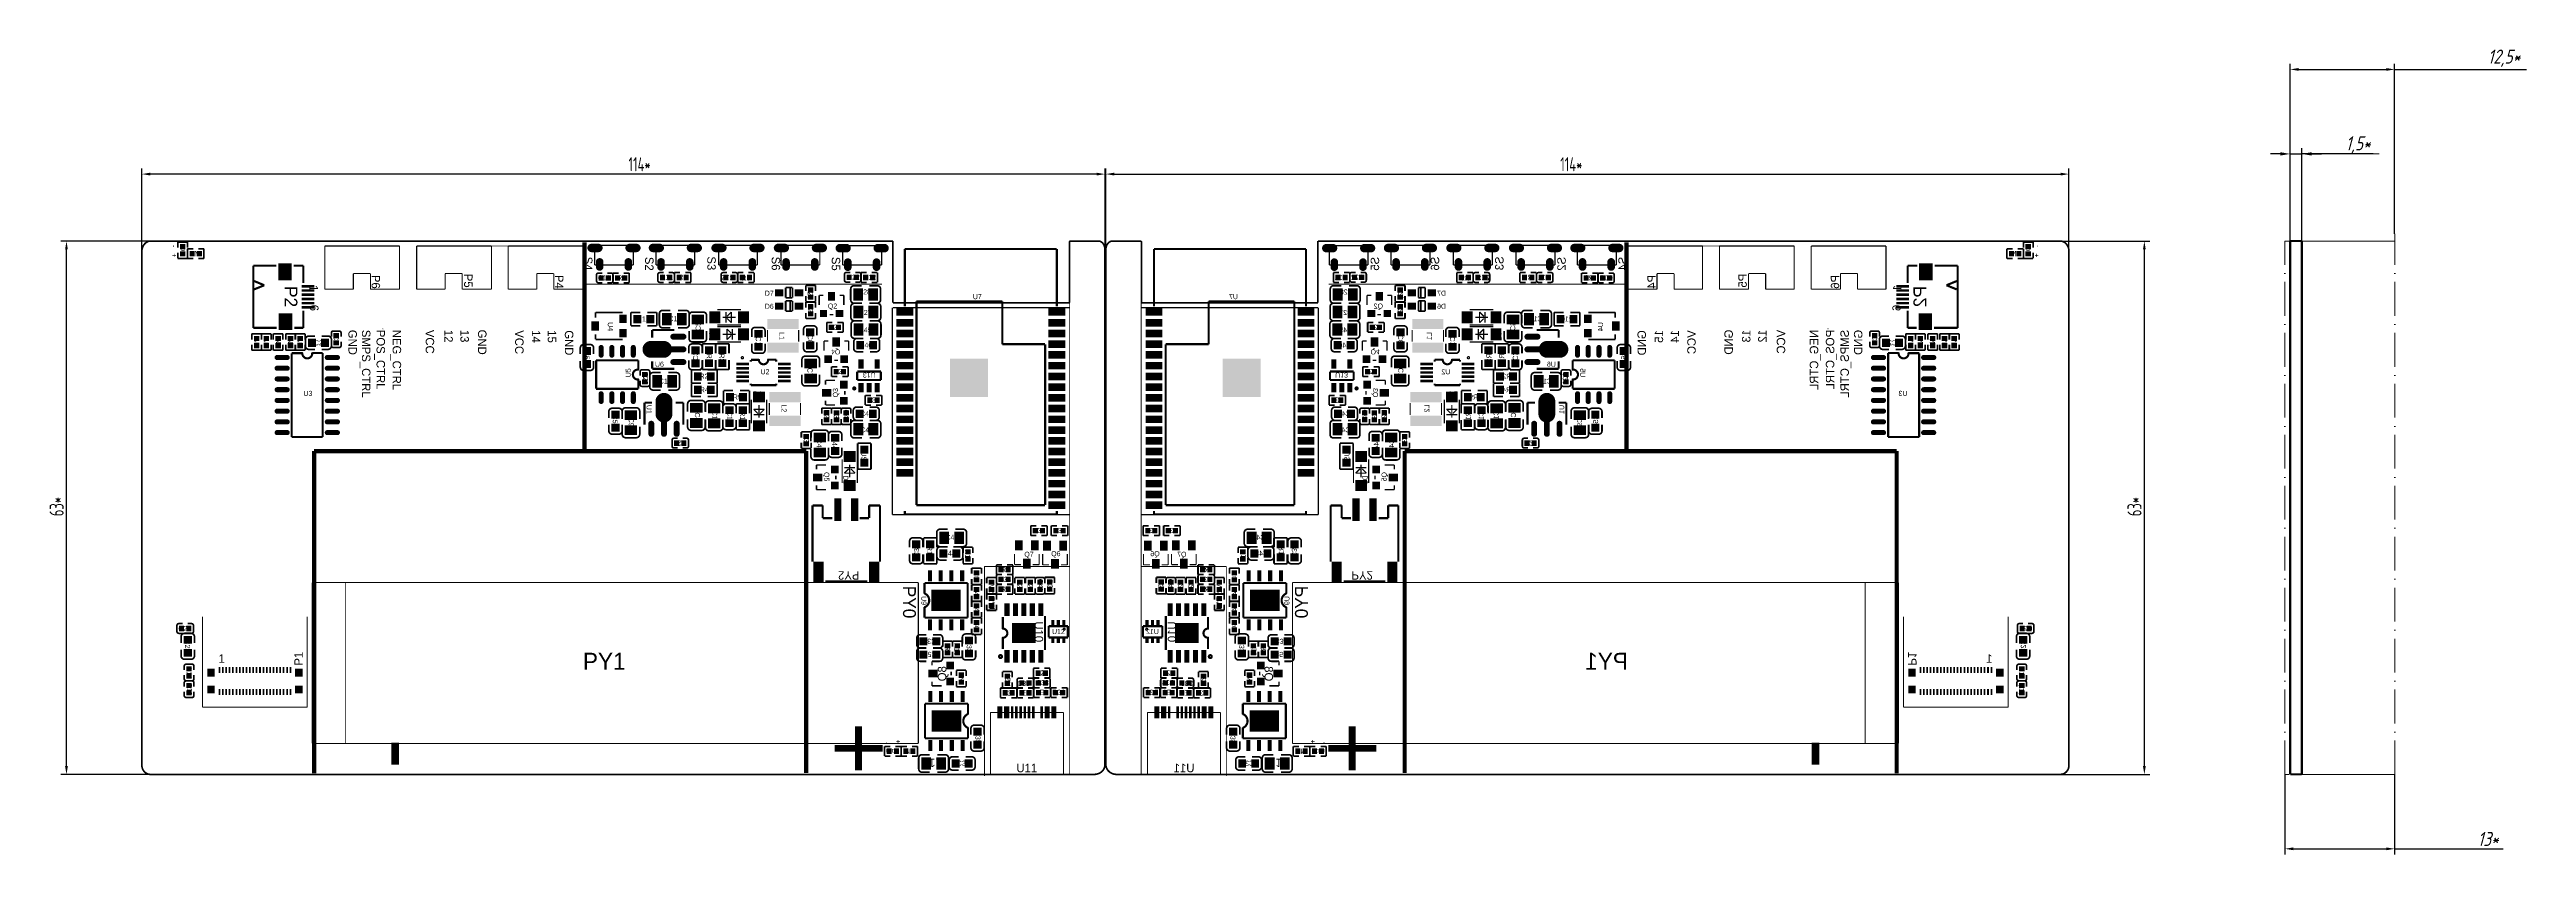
# Model space of a CAD drawing. Extents: x 882 to 2872, y 74 to 1007.
# Drawn here: x 1455 to 2335, y 721 to 1007 of the extents above; entities that cross this region are included whole.
import ezdxf

# ---------------------------------------------------------------- set-up
doc = ezdxf.new("R2010")
doc.units = 0
doc.header["$MEASUREMENT"] = 0
doc.linetypes.add('ACAD_ISO10W100', pattern=[18, 12, -3, 0, -3])
doc.layers.get('0').update_dxf_attribs({"linetype": 'CONTINUOUS'})
doc.layers.get('DEFPOINTS').update_dxf_attribs({"linetype": 'CONTINUOUS'})
for name, color, linetype, lineweight in [('BOTTOMOVERLAY', 54, 'CONTINUOUS', 40), ('KeepOutLayer', 6, 'CONTINUOUS', 158), ('тонкая', 7, 'CONTINUOUS', 20)]:
    doc.layers.add(name, color=color, linetype=linetype, lineweight=lineweight)
doc.layers.add('BOTTOMPASTE', color=16, linetype='CONTINUOUS')
doc.styles.add('ЕСКД', font='eskd15.shx', dxfattribs={"width": 0.8})
doc.styles.add('стиль1', font='romans.shx', dxfattribs={"width": 0.75, "oblique": 15, "height": 3.5})
doc.dimstyles.new('ISO-25', dxfattribs={"dimtxt": 3.5, "dimasz": 3.5, "dimexe": 2, "dimexo": 0, "dimgap": 1, "dimtad": 1, "dimtoh": 1, "dimdec": 0, "dimtxsty": 'Standard', "dimcen": 2.5, "dimadec": 0, "dimazin": 0, "dimtfac": 1, "dimtdec": 0, "dimtmove": 0, "dimatfit": 3, "dimldrblk": 'DOTSMALL', "dimfxl": 1, "dimarcsym": 0})
doc.dimstyles.new('ЕСКД', dxfattribs={"dimtxt": 3.5, "dimasz": 3, "dimexe": 2, "dimexo": 0, "dimgap": 1, "dimtad": 1, "dimtoh": 1, "dimtxsty": 'ЕСКД', "dimcen": 0, "dimazin": 2, "dimtfac": 1, "dimtmove": 0, "dimatfit": 3, "dimfxl": 1, "dimarcsym": 0})

# ---------------------------------------------------------------- blocks, each defined once
blk = doc.blocks.new('*D142')
at = {"color": 0, "lineweight": -2, "transparency": 16777216}
for p, q in [((2247.78, 969.51), (2244.28, 969.51)), ((2251.28, 937.81), (2251.28, 971.51)), ((2251.28, 969.51), (2255.4, 969.51)), ((2251.28, 969.51), (2255.4, 969.51)), ((2255.4, 937.44), (2255.4, 971.51)), ((2280.81, 969.51), (2255.4, 969.51)), ((2258.9, 969.51), (2262.4, 969.51))]:
    blk.add_line(p, q, dxfattribs=at)
at = {"color": 0, "transparency": 16777216}
for points in [[(2247.78, 970.1), (2247.78, 968.93), (2251.28, 969.51)], [(2258.9, 970.1), (2258.9, 968.93), (2255.4, 969.51)]]:
    blk.add_solid(points, dxfattribs=at)
at = {"layer": 'DEFPOINTS', "color": 0, "transparency": 16777216}
for p in [(2255.4, 969.51), (2251.28, 937.81), (2255.4, 937.44)]:
    blk.add_point(p, dxfattribs=at)
at = {"color": 0, "transparency": 16777216, "insert": (2275.4, 972.69), "char_height": 3.5, "attachment_point": 5, "style": 'стиль1'}
blk.add_mtext('{\\H1.42857x;1,5*}', dxfattribs=at)
blk = doc.blocks.new('_DotSmall')
at = {"color": 0, "linetype": 'ByBlock', "const_width": 0.5}
blk.add_lwpolyline([(-0.0625, 0, 1), (0.0625, 0, 1)], format="xyb", close=True, dxfattribs=at)
blk = doc.blocks.new('*D143')
at = {"layer": 'DEFPOINTS', "color": 0, "transparency": 16777216}
for p in [(2249.42, 749.14), (2288.4, 749.14), (2288.4, 722.7)]:
    blk.add_point(p, dxfattribs=at)
at = {"layer": 'тонкая', "color": 0, "lineweight": -2, "transparency": 16777216}
for p, q in [((2249.42, 749.14), (2249.42, 720.7)), ((2288.4, 749.14), (2288.4, 720.7)), ((2252.42, 722.7), (2285.4, 722.7)), ((2288.4, 722.7), (2326.92, 722.7))]:
    blk.add_line(p, q, dxfattribs=at)
at = {"layer": 'тонкая', "color": 0, "transparency": 16777216}
for points in [[(2252.42, 723.2), (2252.42, 722.2), (2249.42, 722.7)], [(2285.4, 723.2), (2285.4, 722.2), (2288.4, 722.7)]]:
    blk.add_solid(points, dxfattribs=at)
at = {"layer": 'тонкая', "color": 0, "lineweight": 9, "transparency": 16777216, "insert": (2321.59, 726.2), "char_height": 3.5, "attachment_point": 5, "style": 'стиль1'}
blk.add_mtext('{\\H1.42857x;13*}', dxfattribs=at)
blk = doc.blocks.new('*D144')
at = {"layer": 'DEFPOINTS', "color": 0, "transparency": 16777216}
for p in [(2288.4, 999.51), (2251.28, 941.14), (2288.4, 941.14)]:
    blk.add_point(p, dxfattribs=at)
at = {"layer": 'тонкая', "color": 0, "lineweight": -2, "transparency": 16777216}
for p, q in [((2251.28, 941.14), (2251.28, 1001.51)), ((2254.28, 999.51), (2285.4, 999.51)), ((2288.4, 941.14), (2288.4, 1001.51)), ((2288.4, 999.51), (2335.22, 999.51))]:
    blk.add_line(p, q, dxfattribs=at)
at = {"layer": 'тонкая', "color": 0, "transparency": 16777216}
for points in [[(2254.28, 1000.01), (2254.28, 999.01), (2251.28, 999.51)], [(2285.4, 1000.01), (2285.4, 999.01), (2288.4, 999.51)]]:
    blk.add_solid(points, dxfattribs=at)
at = {"layer": 'тонкая', "color": 0, "lineweight": 9, "transparency": 16777216, "insert": (2327.22, 1003.49), "char_height": 3.5, "attachment_point": 5, "style": 'стиль1'}
blk.add_mtext('{\\H1.42857x;12,5*}', dxfattribs=at)
blk = doc.blocks.new('*D145')
at = {"layer": 'DEFPOINTS', "color": 0, "transparency": 16777216}
for p in [(2172.7, 962.34), (1830.56, 934.61), (2172.7, 934.97)]:
    blk.add_point(p, dxfattribs=at)
at = {"layer": 'тонкая', "color": 0, "lineweight": -2, "transparency": 16777216}
for p, q in [((1830.56, 934.61), (1830.56, 964.34)), ((1833.56, 962.34), (2169.7, 962.34)), ((2172.7, 934.97), (2172.7, 964.34))]:
    blk.add_line(p, q, dxfattribs=at)
at = {"layer": 'тонкая', "color": 0, "transparency": 16777216}
for points in [[(1833.56, 962.84), (1833.56, 961.84), (1830.56, 962.34)], [(2169.7, 962.84), (2169.7, 961.84), (2172.7, 962.34)]]:
    blk.add_solid(points, dxfattribs=at)
at = {"layer": 'тонкая', "color": 0, "lineweight": 9, "transparency": 16777216, "insert": (1995.9, 965.84), "char_height": 3.5, "width": 6.1333, "attachment_point": 5, "style": 'ЕСКД'}
blk.add_mtext('{\\H1.42857x;114*}', dxfattribs=at)
blk = doc.blocks.new('*D146')
at = {"layer": 'DEFPOINTS', "color": 0, "transparency": 16777216}
for p in [(2169.53, 938.56), (2199.48, 938.56), (2169.65, 749.14)]:
    blk.add_point(p, dxfattribs=at)
at = {"layer": 'тонкая', "color": 0, "lineweight": -2, "transparency": 16777216}
for p, q in [((2169.53, 938.56), (2201.48, 938.56)), ((2199.48, 752.14), (2199.48, 935.56)), ((2169.65, 749.14), (2201.48, 749.14))]:
    blk.add_line(p, q, dxfattribs=at)
at = {"layer": 'тонкая', "color": 0, "transparency": 16777216}
for points in [[(2198.98, 935.56), (2199.98, 935.56), (2199.48, 938.56)], [(2198.98, 752.14), (2199.98, 752.14), (2199.48, 749.14)]]:
    blk.add_solid(points, dxfattribs=at)
at = {"layer": 'тонкая', "color": 0, "lineweight": 9, "transparency": 16777216, "insert": (2195.98, 844.23), "char_height": 3.5, "attachment_point": 5, "rotation": 90, "style": 'ЕСКД'}
blk.add_mtext('{\\H1.42857x;63*}', dxfattribs=at)
blk = doc.blocks.new('*D161')
at = {"layer": 'DEFPOINTS', "color": 0, "lineweight": 100, "transparency": 16777216}
for p in [(1488.12, 962.34), (1488.12, 934.97), (1830.26, 934.61)]:
    blk.add_point(p, dxfattribs=at)
at = {"layer": 'тонкая', "color": 0, "lineweight": -2, "transparency": 16777216}
for p, q in [((1488.12, 934.97), (1488.12, 964.34)), ((1827.26, 962.34), (1491.12, 962.34)), ((1830.26, 934.61), (1830.26, 964.34))]:
    blk.add_line(p, q, dxfattribs=at)
at = {"layer": 'тонкая', "color": 0, "lineweight": 100, "transparency": 16777216}
for points in [[(1491.12, 962.84), (1491.12, 961.84), (1488.12, 962.34)], [(1827.26, 962.84), (1827.26, 961.84), (1830.26, 962.34)]]:
    blk.add_solid(points, dxfattribs=at)
at = {"layer": 'тонкая', "color": 0, "lineweight": 9, "transparency": 16777216, "insert": (1664.91, 965.84), "char_height": 3.5, "width": 6.1333, "attachment_point": 5, "style": 'ЕСКД'}
blk.add_mtext('{\\H1.42857x;114*}', dxfattribs=at)
blk = doc.blocks.new('*D162')
at = {"layer": 'DEFPOINTS', "color": 0, "lineweight": 100, "transparency": 16777216}
for p in [(1461.33, 938.56), (1491.29, 938.56), (1491.16, 749.14)]:
    blk.add_point(p, dxfattribs=at)
at = {"layer": 'тонкая', "color": 0, "lineweight": -2, "transparency": 16777216}
for p, q in [((1491.29, 938.56), (1459.33, 938.56)), ((1461.33, 752.14), (1461.33, 935.56)), ((1491.16, 749.14), (1459.33, 749.14))]:
    blk.add_line(p, q, dxfattribs=at)
at = {"layer": 'тонкая', "color": 0, "lineweight": 100, "transparency": 16777216}
for points in [[(1460.83, 935.56), (1461.83, 935.56), (1461.33, 938.56)], [(1460.83, 752.14), (1461.83, 752.14), (1461.33, 749.14)]]:
    blk.add_solid(points, dxfattribs=at)
at = {"layer": 'тонкая', "color": 0, "lineweight": 9, "transparency": 16777216, "insert": (1457.83, 844.23), "char_height": 3.5, "attachment_point": 5, "rotation": 90, "style": 'ЕСКД'}
blk.add_mtext('{\\H1.42857x;63*}', dxfattribs=at)

msp = doc.modelspace()

# ---------------------------------------------------------------- linework, layer by layer
at = {"layer": 'BOTTOMOVERLAY'}
for points, const_width in [([(1500.87249, 938.21749), (1504.3225, 938.21749)], 0.6), ([(1500.87249, 936.19249), (1500.87249, 938.21749)], 0.6), ([(1500.87249, 932.3675), (1500.87249, 934.3925)], 0.6), ([(1504.32069, 932.3483), (1504.32069, 935.79831)], 0.6), ([(1504.32069, 935.79831), (1506.34569, 935.79831)], 0.6), ([(1504.3225, 936.19249), (1504.3225, 938.21749)], 0.6), ([(1504.3225, 932.3675), (1504.3225, 934.3925)], 0.6), ([(1508.14568, 935.79831), (1510.17068, 935.79831)], 0.6), ([(1510.17068, 932.3483), (1510.17068, 935.79831)], 0.6), ([(1553.10789, 936.81109), (1579.65789, 936.81109)], 0.381), ([(1553.10789, 921.43609), (1553.10789, 936.81109)], 0.381), ([(1579.65789, 921.43609), (1579.65789, 936.81109)], 0.381), ([(1585.72388, 936.81109), (1612.27388, 936.81109)], 0.381), ([(1585.72388, 921.43609), (1585.72388, 936.81109)], 0.381), ([(1612.27388, 921.43609), (1612.27388, 936.81109)], 0.381), ([(1612.27448, 936.81169), (1618.25889, 936.81169)], 0.3), ([(1618.25889, 936.81169), (1644.80889, 936.81169)], 0.381), ([(1618.25889, 921.4367), (1618.25889, 936.81169)], 0.381), ([(1645.32008, 863.96929), (1645.32008, 938.11189)], 1.5), ([(1644.80889, 921.4367), (1644.80889, 936.81169)], 0.381), ([(1648.93569, 930.10189), (1648.93567, 937.00192)], 0.4572), ([(1662.73568, 937.00189), (1648.93567, 937.00192)], 0.4572), ([(1662.73567, 930.10189), (1662.73568, 937.00189)], 0.4572), ([(1684.52888, 937.00189), (1670.72887, 937.00192)], 0.4572), ([(1670.72889, 930.10189), (1670.72887, 937.00192)], 0.4572), ([(1684.52887, 930.10189), (1684.52888, 937.00189)], 0.4572), ([(1706.77928, 937.00189), (1692.97927, 937.00192)], 0.4572), ([(1692.97929, 930.10189), (1692.97927, 937.00192)], 0.4572), ([(1706.77927, 930.10189), (1706.77928, 937.00189)], 0.4572), ([(1728.95288, 937.00069), (1715.15287, 937.00072)], 0.4572), ([(1715.15289, 930.1007), (1715.15287, 937.00072)], 0.4572), ([(1728.95287, 930.10069), (1728.95288, 937.00069)], 0.4572), ([(1750.89908, 936.92569), (1737.09907, 936.92572)], 0.4572), ([(1737.09909, 930.02569), (1737.09907, 936.92572)], 0.4572), ([(1750.89907, 930.02569), (1750.89908, 936.92569)], 0.4572), ([(1759.13766, 935.75686), (1813.13771, 935.75686)], 0.762), ([(1759.13766, 915.39035), (1759.13766, 935.75686)], 0.762), ([(1813.13771, 915.39035), (1813.13771, 935.75686)], 0.762), ([(1817.68448, 749.28829), (1817.68448, 938.56909)], 0.3), ([(1843.13048, 749.28829), (1843.13048, 938.56909)], 0.3), ([(1901.67731, 935.75686), (1847.67726, 935.75686)], 0.762), ([(1847.67726, 915.39035), (1847.67726, 935.75686)], 0.762), ([(1901.67731, 915.39035), (1901.67731, 935.75686)], 0.762), ([(1909.91588, 936.92569), (1923.7159, 936.92572)], 0.4572), ([(1909.9159, 930.02569), (1909.91588, 936.92569)], 0.4572), ([(1923.71588, 930.02569), (1923.7159, 936.92572)], 0.4572), ([(1931.86208, 937.00069), (1945.6621, 937.00072)], 0.4572), ([(1931.8621, 930.10069), (1931.86208, 937.00069)], 0.4572), ([(1945.66208, 930.1007), (1945.6621, 937.00072)], 0.4572), ([(1954.03568, 937.00189), (1967.8357, 937.00192)], 0.4572), ([(1954.0357, 930.10189), (1954.03568, 937.00189)], 0.4572), ([(1967.83568, 930.10189), (1967.8357, 937.00192)], 0.4572), ([(1976.28608, 937.00189), (1990.0861, 937.00192)], 0.4572), ([(1976.2861, 930.10189), (1976.28608, 937.00189)], 0.4572), ([(1990.08608, 930.10189), (1990.0861, 937.00192)], 0.4572), ([(1998.07928, 937.00189), (2011.8793, 937.00192)], 0.4572), ([(1998.0793, 930.10189), (1998.07928, 937.00189)], 0.4572), ([(2011.87928, 930.10189), (2011.8793, 937.00192)], 0.4572), ([(2015.49488, 863.96929), (2015.49488, 938.11189)], 1.5), ([(2042.55608, 936.81169), (2016.00608, 936.81169)], 0.381), ([(2016.00608, 921.4367), (2016.00608, 936.81169)], 0.381), ([(2042.55608, 921.4367), (2042.55608, 936.81169)], 0.381), ([(2048.54048, 936.81169), (2042.55608, 936.81169)], 0.3), ([(2075.09109, 936.81109), (2048.54109, 936.81109)], 0.381), ([(2048.54109, 921.43609), (2048.54109, 936.81109)], 0.381), ([(2075.09109, 921.43609), (2075.09109, 936.81109)], 0.381), ([(2107.70708, 936.81109), (2081.15708, 936.81109)], 0.381), ([(2081.15708, 921.43609), (2081.15708, 936.81109)], 0.381), ([(2107.70708, 921.43609), (2107.70708, 936.81109)], 0.381), ([(2150.64429, 932.3483), (2150.64429, 935.79831)], 0.6), ([(2152.66929, 935.79831), (2150.64429, 935.79831)], 0.6), ([(2156.49428, 935.79831), (2154.46928, 935.79831)], 0.6), ([(2159.94248, 938.21749), (2156.49247, 938.21749)], 0.6), ([(2156.49247, 936.19249), (2156.49247, 938.21749)], 0.6), ([(2156.49247, 932.3675), (2156.49247, 934.3925)], 0.6), ([(2156.49428, 932.3483), (2156.49428, 935.79831)], 0.6), ([(2159.94248, 936.19249), (2159.94248, 938.21749)], 0.6), ([(2159.94248, 932.3675), (2159.94248, 934.3925)], 0.6), ([(1500.87249, 932.3675), (1504.3225, 932.3675)], 0.6), ([(1504.32069, 932.3483), (1506.34569, 932.3483)], 0.6), ([(1508.14568, 932.3483), (1510.17068, 932.3483)], 0.6), ([(1527.68062, 907.65704), (1527.68062, 929.79344)], 0.762), ([(1527.68062, 929.79344), (1535.84164, 929.79344)], 0.762), ([(1531.61223, 922.8581), (1527.98222, 924.35802)], 0.762), ([(1542.02908, 929.79344), (1545.44284, 929.79344)], 0.762), ([(1545.44284, 923.65332), (1545.44284, 929.79344)], 0.762), ([(1563.23289, 926.98609), (1569.30789, 926.98609)], 0.381), ([(1563.23289, 921.43609), (1563.23289, 926.98609)], 0.381), ([(1569.30789, 921.43609), (1569.30789, 926.98609)], 0.381), ([(1595.84888, 926.98609), (1601.92388, 926.98609)], 0.381), ([(1595.84888, 921.43609), (1595.84888, 926.98609)], 0.381), ([(1601.92388, 921.43609), (1601.92388, 926.98609)], 0.381), ([(1628.38389, 926.98669), (1634.45889, 926.98669)], 0.381), ([(1628.38389, 921.4367), (1628.38389, 926.98669)], 0.381), ([(1634.45889, 921.4367), (1634.45889, 926.98669)], 0.381), ([(1662.73567, 930.10189), (1648.93569, 930.10189)], 0.4572), ([(1649.63409, 924.39771), (1649.63409, 926.5277)], 0.6), ([(1650.30908, 927.18769), (1651.65909, 927.18769)], 0.6), ([(1650.30909, 923.7377), (1651.65909, 923.7377)], 0.6), ([(1653.45908, 927.18769), (1654.80908, 927.18769)], 0.6), ([(1653.45908, 923.73769), (1654.80909, 923.73769)], 0.6), ([(1655.42529, 923.73768), (1655.42529, 927.18769)], 0.6), ([(1655.42529, 927.18769), (1657.45029, 927.18769)], 0.6), ([(1655.42529, 923.73768), (1657.45029, 923.73768)], 0.6), ([(1655.48408, 924.39769), (1655.48408, 926.52768)], 0.6), ([(1659.25028, 927.18769), (1661.27528, 927.18769)], 0.6), ([(1659.25028, 923.73768), (1661.27528, 923.73768)], 0.6), ([(1661.27528, 923.73768), (1661.27528, 927.18769)], 0.6), ([(1684.52887, 930.10189), (1670.72889, 930.10189)], 0.4572), ([(1671.42729, 924.55011), (1671.42729, 926.6801)], 0.6), ([(1672.10228, 927.34009), (1673.45229, 927.34009)], 0.6), ([(1672.10229, 923.8901), (1673.45229, 923.8901)], 0.6), ([(1675.25228, 927.34009), (1676.60228, 927.34009)], 0.6), ([(1675.25228, 923.89009), (1676.60229, 923.89009)], 0.6), ([(1677.27728, 924.55009), (1677.27728, 926.68008)], 0.6), ([(1677.29469, 923.89008), (1677.29469, 927.34009)], 0.6), ([(1677.29469, 927.34009), (1679.31969, 927.34009)], 0.6), ([(1677.29469, 923.89008), (1679.31969, 923.89008)], 0.6), ([(1681.11968, 927.34009), (1683.14468, 927.34009)], 0.6), ([(1681.11968, 923.89008), (1683.14468, 923.89008)], 0.6), ([(1683.14468, 923.89008), (1683.14468, 927.34009)], 0.6), ([(1706.77927, 930.10189), (1692.97929, 930.10189)], 0.4572), ([(1693.90629, 924.5501), (1693.90629, 926.6801)], 0.6), ([(1694.58128, 927.34009), (1695.93129, 927.34009)], 0.6), ([(1694.58129, 923.8901), (1695.93129, 923.8901)], 0.6), ([(1697.73128, 927.34009), (1699.08128, 927.34009)], 0.6), ([(1697.73128, 923.89009), (1699.08129, 923.89009)], 0.6), ([(1699.75628, 924.55009), (1699.75628, 926.68009)], 0.6), ([(1699.77369, 923.89008), (1699.77369, 927.34009)], 0.6), ([(1699.77369, 927.34009), (1701.79869, 927.34009)], 0.6), ([(1699.77369, 923.89008), (1701.79869, 923.89008)], 0.6), ([(1703.59868, 927.34009), (1705.62368, 927.34009)], 0.6), ([(1703.59868, 923.89008), (1705.62368, 923.89008)], 0.6), ([(1705.62368, 923.89008), (1705.62368, 927.34009)], 0.6), ([(1728.95287, 930.10069), (1715.15289, 930.1007)], 0.4572), ([(1750.89907, 930.02569), (1737.09909, 930.02569)], 0.4572), ([(1737.72129, 924.62631), (1737.72129, 926.7563)], 0.6), ([(1738.39628, 927.41629), (1739.74629, 927.41629)], 0.6), ([(1738.39629, 923.9663), (1739.74629, 923.9663)], 0.6), ([(1741.54628, 927.41629), (1742.89628, 927.41629)], 0.6), ([(1741.54628, 923.96629), (1742.89629, 923.96629)], 0.6), ([(1743.57128, 924.62629), (1743.57128, 926.75628)], 0.6), ([(1743.58869, 923.89008), (1743.58869, 927.34009)], 0.6), ([(1743.58869, 927.34009), (1745.61369, 927.34009)], 0.6), ([(1743.58869, 923.89008), (1745.61369, 923.89008)], 0.6), ([(1747.41368, 927.34009), (1749.43868, 927.34009)], 0.6), ([(1747.41368, 923.89008), (1749.43868, 923.89008)], 0.6), ([(1749.43868, 923.89008), (1749.43868, 927.34009)], 0.6), ([(1909.9159, 930.02569), (1923.71588, 930.02569)], 0.4572), ([(1911.37629, 923.89008), (1911.37629, 927.34009)], 0.6), ([(1913.40129, 927.34009), (1911.37629, 927.34009)], 0.6), ([(1913.40129, 923.89008), (1911.37629, 923.89008)], 0.6), ([(1917.22628, 927.34009), (1915.20128, 927.34009)], 0.6), ([(1917.22628, 923.89008), (1915.20128, 923.89008)], 0.6), ([(1917.22628, 923.89008), (1917.22628, 927.34009)], 0.6), ([(1917.24369, 924.62629), (1917.24369, 926.75628)], 0.6), ([(1919.26869, 923.96629), (1917.91868, 923.96629)], 0.6), ([(1919.26869, 927.41629), (1917.91869, 927.41629)], 0.6), ([(1922.41869, 927.41629), (1921.06868, 927.41629)], 0.6), ([(1922.41868, 923.9663), (1921.06868, 923.9663)], 0.6), ([(1923.09368, 924.62631), (1923.09368, 926.7563)], 0.6), ([(1931.8621, 930.10069), (1945.66208, 930.1007)], 0.4572), ([(1954.0357, 930.10189), (1967.83568, 930.10189)], 0.4572), ([(1955.19129, 923.89008), (1955.19129, 927.34009)], 0.6), ([(1957.21629, 927.34009), (1955.19129, 927.34009)], 0.6), ([(1957.21629, 923.89008), (1955.19129, 923.89008)], 0.6), ([(1961.04128, 927.34009), (1959.01628, 927.34009)], 0.6), ([(1961.04128, 923.89008), (1959.01628, 923.89008)], 0.6), ([(1961.04128, 923.89008), (1961.04128, 927.34009)], 0.6), ([(1961.05869, 924.55009), (1961.05869, 926.68009)], 0.6), ([(1963.08369, 923.89009), (1961.73368, 923.89009)], 0.6), ([(1963.08369, 927.34009), (1961.73369, 927.34009)], 0.6), ([(1966.23369, 927.34009), (1964.88368, 927.34009)], 0.6), ([(1966.23368, 923.8901), (1964.88368, 923.8901)], 0.6), ([(1966.90868, 924.5501), (1966.90868, 926.6801)], 0.6), ([(1976.2861, 930.10189), (1990.08608, 930.10189)], 0.4572), ([(1977.67029, 923.89008), (1977.67029, 927.34009)], 0.6), ([(1979.69529, 927.34009), (1977.67029, 927.34009)], 0.6), ([(1979.69529, 923.89008), (1977.67029, 923.89008)], 0.6), ([(1983.52028, 927.34009), (1981.49528, 927.34009)], 0.6), ([(1983.52028, 923.89008), (1981.49528, 923.89008)], 0.6), ([(1983.52028, 923.89008), (1983.52028, 927.34009)], 0.6), ([(1983.53769, 924.55009), (1983.53769, 926.68008)], 0.6), ([(1985.56269, 923.89009), (1984.21268, 923.89009)], 0.6), ([(1985.56269, 927.34009), (1984.21269, 927.34009)], 0.6), ([(1988.71269, 927.34009), (1987.36268, 927.34009)], 0.6), ([(1988.71268, 923.8901), (1987.36268, 923.8901)], 0.6), ([(1989.38768, 924.55011), (1989.38768, 926.6801)], 0.6), ([(1998.0793, 930.10189), (2011.87928, 930.10189)], 0.4572), ([(1999.53969, 923.73768), (1999.53969, 927.18769)], 0.6), ([(2001.56469, 927.18769), (1999.53969, 927.18769)], 0.6), ([(2001.56469, 923.73768), (1999.53969, 923.73768)], 0.6), ([(2005.38968, 927.18769), (2003.36468, 927.18769)], 0.6), ([(2005.38968, 923.73768), (2003.36468, 923.73768)], 0.6), ([(2005.33089, 924.39769), (2005.33089, 926.52768)], 0.6), ([(2005.38968, 923.73768), (2005.38968, 927.18769)], 0.6), ([(2007.35589, 923.73769), (2006.00588, 923.73769)], 0.6), ([(2007.35589, 927.18769), (2006.00589, 927.18769)], 0.6), ([(2010.50589, 927.18769), (2009.15588, 927.18769)], 0.6), ([(2010.50588, 923.7377), (2009.15588, 923.7377)], 0.6), ([(2011.18088, 924.39771), (2011.18088, 926.5277)], 0.6), ([(2026.35608, 921.4367), (2026.35608, 926.98669)], 0.381), ([(2032.43108, 926.98669), (2026.35608, 926.98669)], 0.381), ([(2032.43108, 921.4367), (2032.43108, 926.98669)], 0.381), ([(2058.89109, 921.43609), (2058.89109, 926.98609)], 0.381), ([(2064.96609, 926.98609), (2058.89109, 926.98609)], 0.381), ([(2064.96609, 921.43609), (2064.96609, 926.98609)], 0.381), ([(2091.50708, 921.43609), (2091.50708, 926.98609)], 0.381), ([(2097.58208, 926.98609), (2091.50708, 926.98609)], 0.381), ([(2097.58208, 921.43609), (2097.58208, 926.98609)], 0.381), ([(2115.37213, 923.65332), (2115.37213, 929.79344)], 0.762), ([(2118.78589, 929.79344), (2115.37213, 929.79344)], 0.762), ([(2133.13435, 929.79344), (2124.97333, 929.79344)], 0.762), ([(2129.20274, 922.8581), (2132.83275, 924.35802)], 0.762), ([(2133.13435, 907.65704), (2133.13435, 929.79344)], 0.762), ([(2152.66929, 932.3483), (2150.64429, 932.3483)], 0.6), ([(2156.49428, 932.3483), (2154.46928, 932.3483)], 0.6), ([(2159.94248, 932.3675), (2156.49247, 932.3675)], 0.6), ([(1528.01171, 921.38828), (1531.61223, 922.8581)], 0.762), ([(1553.10789, 921.43609), (1563.23289, 921.43609)], 0.381), ([(1569.30789, 921.43609), (1579.65789, 921.43609)], 0.381), ([(1585.72388, 921.43609), (1595.84888, 921.43609)], 0.381), ([(1601.92388, 921.43609), (1612.27388, 921.43609)], 0.381), ([(1618.25889, 921.4367), (1628.38389, 921.4367)], 0.381), ([(1634.45889, 921.4367), (1644.80889, 921.4367)], 0.381), ([(1645.24388, 923.25289), (1751.08568, 923.25289)], 0.3), ([(1719.21489, 922.00487), (1716.81488, 922.0049)], 0.6), ([(1716.81489, 918.40489), (1716.81488, 922.0049)], 0.6), ([(1716.81489, 913.68049), (1716.81488, 917.2805)], 0.6), ([(1719.21489, 917.28047), (1716.81488, 917.2805)], 0.6), ([(1716.81489, 918.40489), (1719.2149, 918.40489)], 0.6), ([(1718.40487, 918.4049), (1718.40488, 922.00489)], 0.6), ([(1718.40487, 913.6805), (1718.40488, 917.28049)], 0.6), ([(1719.2149, 918.40489), (1719.21489, 922.00487)], 0.6), ([(1719.2149, 913.68049), (1719.21489, 917.28047)], 0.6), ([(1723.98608, 916.88149), (1727.43608, 916.88149)], 0.6), ([(1723.98608, 914.85649), (1723.98608, 916.88149)], 0.6), ([(1723.98609, 922.82509), (1727.43609, 922.82509)], 0.6), ([(1723.98609, 920.80009), (1723.98609, 922.82509)], 0.6), ([(1723.98609, 916.9751), (1723.98609, 919.0001)], 0.6), ([(1723.98609, 916.9751), (1727.43609, 916.9751)], 0.6), ([(1727.43608, 914.85649), (1727.43608, 916.88149)], 0.6), ([(1727.43609, 920.80009), (1727.43609, 922.82509)], 0.6), ([(1727.43609, 916.9751), (1727.43609, 919.0001)], 0.6), ([(1728.72845, 915.86149), (1728.72845, 919.29049)], 0.51), ([(1728.72845, 919.29049), (1730.25245, 919.29049)], 0.51), ([(1735.96745, 919.29049), (1737.49145, 919.29049)], 0.51), ([(1737.49145, 915.86149), (1737.49145, 919.29049)], 0.51), ([(1739.90829, 917.69029), (1739.90829, 921.50029)], 0.6), ([(1739.98449, 911.44189), (1739.98449, 915.25189)], 0.6), ([(1741.10828, 922.7003), (1743.86828, 922.7003)], 0.6), ([(1741.10829, 916.4903), (1743.86829, 916.4903)], 0.6), ([(1741.18448, 916.4519), (1743.94448, 916.4519)], 0.6), ([(1746.56829, 916.4903), (1749.32829, 916.4903)], 0.6), ([(1746.5683, 922.7003), (1749.3283, 922.7003)], 0.6), ([(1746.6445, 916.4519), (1749.4045, 916.4519)], 0.6), ([(1750.52829, 917.69029), (1750.52829, 921.50029)], 0.6), ([(1750.60449, 911.44189), (1750.60449, 915.25189)], 0.6), ([(1763.27768, 917.15689), (1793.75768, 917.15689)], 0.762), ([(1763.27768, 844.76689), (1763.27768, 917.15689)], 0.762), ([(1793.75768, 901.91689), (1793.75768, 917.15689)], 0.762), ([(1897.53728, 917.15689), (1867.05728, 917.15689)], 0.762), ([(1867.05728, 901.91689), (1867.05728, 917.15689)], 0.762), ([(1897.53728, 844.76689), (1897.53728, 917.15689)], 0.762), ([(2015.57108, 923.25289), (1909.72928, 923.25289)], 0.3), ([(1910.21048, 911.44189), (1910.21048, 915.25189)], 0.6), ([(1910.28668, 917.69029), (1910.28668, 921.50029)], 0.6), ([(1914.17047, 916.4519), (1911.41047, 916.4519)], 0.6), ([(1914.24667, 922.7003), (1911.48667, 922.7003)], 0.6), ([(1914.24668, 916.4903), (1911.48668, 916.4903)], 0.6), ([(1919.63049, 916.4519), (1916.87049, 916.4519)], 0.6), ([(1919.70668, 916.4903), (1916.94668, 916.4903)], 0.6), ([(1919.70669, 922.7003), (1916.94669, 922.7003)], 0.6), ([(1920.83048, 911.44189), (1920.83048, 915.25189)], 0.6), ([(1920.90668, 917.69029), (1920.90668, 921.50029)], 0.6), ([(1923.32352, 915.86149), (1923.32352, 919.29049)], 0.51), ([(1924.84752, 919.29049), (1923.32352, 919.29049)], 0.51), ([(1932.08652, 919.29049), (1930.56252, 919.29049)], 0.51), ([(1932.08652, 915.86149), (1932.08652, 919.29049)], 0.51), ([(1936.82888, 922.82509), (1933.37888, 922.82509)], 0.6), ([(1933.37888, 920.80009), (1933.37888, 922.82509)], 0.6), ([(1933.37888, 916.9751), (1933.37888, 919.0001)], 0.6), ([(1936.82888, 916.9751), (1933.37888, 916.9751)], 0.6), ([(1936.82889, 916.88149), (1933.37889, 916.88149)], 0.6), ([(1933.37889, 914.85649), (1933.37889, 916.88149)], 0.6), ([(1936.82888, 920.80009), (1936.82888, 922.82509)], 0.6), ([(1936.82888, 916.9751), (1936.82888, 919.0001)], 0.6), ([(1936.82889, 914.85649), (1936.82889, 916.88149)], 0.6), ([(1941.60007, 918.40489), (1941.60008, 922.00487)], 0.6), ([(1944.00008, 918.40489), (1941.60007, 918.40489)], 0.6), ([(1941.60007, 913.68049), (1941.60008, 917.28047)], 0.6), ([(1941.60008, 922.00487), (1944.00009, 922.0049)], 0.6), ([(1941.60008, 917.28047), (1944.00009, 917.2805)], 0.6), ([(1942.4101, 918.4049), (1942.41008, 922.00489)], 0.6), ([(1942.4101, 913.6805), (1942.41008, 917.28049)], 0.6), ([(1944.00008, 918.40489), (1944.00009, 922.0049)], 0.6), ([(1944.00008, 913.68049), (1944.00009, 917.2805)], 0.6), ([(2026.35608, 921.4367), (2016.00608, 921.4367)], 0.381), ([(2042.55608, 921.4367), (2032.43108, 921.4367)], 0.381), ([(2058.89109, 921.43609), (2048.54109, 921.43609)], 0.381), ([(2075.09109, 921.43609), (2064.96609, 921.43609)], 0.381), ([(2091.50708, 921.43609), (2081.15708, 921.43609)], 0.381), ([(2107.70708, 921.43609), (2097.58208, 921.43609)], 0.381), ([(2132.80326, 921.38828), (2129.20274, 922.8581)], 0.762), ([(1527.68062, 907.718), (1536.0473, 907.718)], 0.762), ([(1542.23482, 907.718), (1545.44284, 907.718)], 0.762), ([(1545.44284, 907.718), (1545.44284, 913.86162)], 0.762), ([(1556.0917, 906.59448), (1558.22169, 906.59448)], 0.6), ([(1573.61588, 907.24369), (1573.84448, 907.47229)], 0.3), ([(1649.28325, 913.19373), (1658.88292, 913.19373)], 0.6096), ([(1649.28325, 911.39389), (1649.28325, 913.19373)], 0.6096), ([(1661.82249, 913.2023), (1665.22749, 913.2023)], 0.6), ([(1661.82249, 908.46229), (1661.82249, 913.2023)], 0.6), ([(1661.82249, 908.46229), (1665.22749, 908.46229)], 0.6), ([(1667.62749, 913.2023), (1671.03249, 913.2023)], 0.6), ([(1667.62749, 908.46229), (1671.03249, 908.46229)], 0.6), ([(1669.41071, 906.988), (1677.21131, 906.988)], 0.762), ([(1669.41071, 904.28824), (1669.41071, 906.988)], 0.762), ([(1671.03249, 908.46229), (1671.03249, 913.2023)], 0.6), ([(1671.93789, 908.92729), (1671.93789, 912.73729)], 0.6), ([(1673.13788, 913.9373), (1675.89788, 913.9373)], 0.6), ([(1673.13789, 907.7273), (1675.89789, 907.7273)], 0.6), ([(1678.59789, 907.7273), (1681.35789, 907.7273)], 0.6), ([(1678.5979, 913.9373), (1681.3579, 913.9373)], 0.6), ([(1682.52487, 909.3629), (1682.52487, 912.12291)], 0.6), ([(1682.52487, 903.90289), (1682.52487, 906.66289)], 0.6), ([(1682.55789, 908.92729), (1682.55789, 912.73729)], 0.6), ([(1683.72488, 913.3229), (1687.53488, 913.3229)], 0.6), ([(1688.73488, 909.3629), (1688.73488, 912.1229)], 0.6), ([(1688.73488, 903.9029), (1688.73488, 906.6629)], 0.6), ([(1692.55508, 914.1419), (1700.95508, 914.1419)], 0.45), ([(1692.55508, 908.74189), (1700.95508, 908.74189)], 0.45), ([(1692.55508, 908.1221), (1700.95508, 908.1221)], 0.45), ([(1694.46908, 911.44189), (1699.04108, 911.44189)], 0.45), ([(1695.61208, 909.53689), (1695.61208, 913.34689)], 0.45), ([(1695.99308, 911.82289), (1697.51708, 913.34689)], 0.45), ([(1697.51708, 909.53689), (1695.99308, 911.06089)], 0.45), ([(1695.99308, 904.66009), (1695.99308, 907.32709)], 0.45), ([(1697.51708, 905.80309), (1695.99308, 907.32709)], 0.45), ([(1697.51708, 912.20389), (1697.51708, 913.34689)], 0.45), ([(1697.51708, 909.53689), (1697.51708, 912.20389)], 0.45), ([(1697.89808, 903.51709), (1697.89808, 907.32709)], 0.45), ([(1704.74828, 904.48848), (1704.74828, 906.69348)], 0.6), ([(1705.94829, 907.89348), (1708.28828, 907.89348)], 0.6), ([(1709.48829, 904.48848), (1709.48829, 906.69348)], 0.6), ([(1710.33164, 902.78862), (1710.33164, 906.98876)], 0.381), ([(1716.81489, 913.68049), (1719.2149, 913.68049)], 0.6), ([(1721.43169, 902.78862), (1721.43169, 906.98876)], 0.381), ([(1723.18868, 905.0219), (1723.18868, 907.2269)], 0.6), ([(1723.98608, 911.0315), (1723.98608, 913.0565)], 0.6), ([(1723.98608, 911.0315), (1727.43608, 911.0315)], 0.6), ([(1724.38869, 908.4269), (1726.72868, 908.4269)], 0.6), ([(1727.43608, 911.0315), (1727.43608, 913.0565)], 0.6), ([(1727.92869, 905.02191), (1727.92869, 907.22691)], 0.6), ([(1731.39669, 906.21168), (1731.39669, 909.66169)], 0.6), ([(1731.39669, 909.66169), (1733.42169, 909.66169)], 0.6), ([(1731.39669, 906.21168), (1733.42169, 906.21168)], 0.6), ([(1732.46225, 912.43249), (1733.75765, 912.43249)], 0.51), ([(1735.22168, 909.66169), (1737.24668, 909.66169)], 0.6), ([(1735.22168, 906.21168), (1737.24668, 906.21168)], 0.6), ([(1737.24668, 906.21168), (1737.24668, 909.66169)], 0.6), ([(1740.06068, 905.19349), (1740.06068, 909.00349)], 0.6), ([(1741.18449, 910.2419), (1743.94449, 910.2419)], 0.6), ([(1741.26068, 910.20349), (1744.02068, 910.20349)], 0.6), ([(1746.64449, 910.2419), (1749.40449, 910.2419)], 0.6), ([(1746.72068, 910.20349), (1749.48068, 910.20349)], 0.6), ([(1750.68068, 905.19349), (1750.68068, 909.00349)], 0.6), ([(1754.74328, 861.14989), (1754.74328, 914.87089)], 0.45), ([(1754.89568, 914.87089), (1817.53208, 914.87089)], 0.45), ([(1905.91928, 914.87089), (1843.28288, 914.87089)], 0.45), ([(1906.07168, 861.14989), (1906.07168, 914.87089)], 0.45), ([(1910.13429, 905.19349), (1910.13429, 909.00349)], 0.6), ([(1914.09429, 910.20349), (1911.33429, 910.20349)], 0.6), ([(1914.17048, 910.2419), (1911.41048, 910.2419)], 0.6), ([(1919.55429, 910.20349), (1916.79429, 910.20349)], 0.6), ([(1919.63048, 910.2419), (1916.87048, 910.2419)], 0.6), ([(1920.75429, 905.19349), (1920.75429, 909.00349)], 0.6), ([(1923.56829, 906.21168), (1923.56829, 909.66169)], 0.6), ([(1925.59329, 909.66169), (1923.56829, 909.66169)], 0.6), ([(1925.59329, 906.21168), (1923.56829, 906.21168)], 0.6), ([(1928.35272, 912.43249), (1927.05732, 912.43249)], 0.51), ([(1929.41828, 909.66169), (1927.39328, 909.66169)], 0.6), ([(1929.41828, 906.21168), (1927.39328, 906.21168)], 0.6), ([(1929.41828, 906.21168), (1929.41828, 909.66169)], 0.6), ([(1932.88628, 905.02191), (1932.88628, 907.22691)], 0.6), ([(1933.37889, 911.0315), (1933.37889, 913.0565)], 0.6), ([(1936.82889, 911.0315), (1933.37889, 911.0315)], 0.6), ([(1936.42628, 908.4269), (1934.08629, 908.4269)], 0.6), ([(1936.82889, 911.0315), (1936.82889, 913.0565)], 0.6), ([(1937.62629, 905.0219), (1937.62629, 907.2269)], 0.6), ([(1939.38328, 902.78862), (1939.38328, 906.98876)], 0.381), ([(1944.00008, 913.68049), (1941.60007, 913.68049)], 0.6), ([(1950.48333, 902.78862), (1950.48333, 906.98876)], 0.381), ([(1951.32668, 904.48848), (1951.32668, 906.69348)], 0.6), ([(1954.86668, 907.89348), (1952.52669, 907.89348)], 0.6), ([(1956.06669, 904.48848), (1956.06669, 906.69348)], 0.6), ([(1968.25988, 914.1419), (1959.85988, 914.1419)], 0.45), ([(1968.25988, 908.74189), (1959.85988, 908.74189)], 0.45), ([(1968.25988, 908.1221), (1959.85988, 908.1221)], 0.45), ([(1966.34588, 911.44189), (1961.77388, 911.44189)], 0.45), ([(1962.91688, 903.51709), (1962.91688, 907.32709)], 0.45), ([(1964.82188, 911.82289), (1963.29788, 913.34689)], 0.45), ([(1963.29788, 912.20389), (1963.29788, 913.34689)], 0.45), ([(1963.29788, 909.53689), (1963.29788, 912.20389)], 0.45), ([(1963.29788, 909.53689), (1964.82188, 911.06089)], 0.45), ([(1963.29788, 905.80309), (1964.82188, 907.32709)], 0.45), ([(1964.82188, 904.66009), (1964.82188, 907.32709)], 0.45), ([(1965.20288, 909.53689), (1965.20288, 913.34689)], 0.45), ([(1972.08009, 909.3629), (1972.08009, 912.1229)], 0.6), ([(1972.08009, 903.9029), (1972.08009, 906.6629)], 0.6), ([(1977.09008, 913.3229), (1973.28008, 913.3229)], 0.6), ([(1978.25708, 908.92729), (1978.25708, 912.73729)], 0.6), ([(1978.2901, 909.3629), (1978.2901, 912.12291)], 0.6), ([(1978.2901, 903.90289), (1978.2901, 906.66289)], 0.6), ([(1982.21707, 913.9373), (1979.45707, 913.9373)], 0.6), ([(1982.21708, 907.7273), (1979.45708, 907.7273)], 0.6), ([(1991.40425, 906.988), (1983.60366, 906.988)], 0.762), ([(1987.67708, 907.7273), (1984.91708, 907.7273)], 0.6), ([(1987.67709, 913.9373), (1984.91709, 913.9373)], 0.6), ([(1988.87708, 908.92729), (1988.87708, 912.73729)], 0.6), ([(1989.78248, 908.46229), (1989.78248, 913.2023)], 0.6), ([(1993.18748, 913.2023), (1989.78248, 913.2023)], 0.6), ([(1993.18748, 908.46229), (1989.78248, 908.46229)], 0.6), ([(1991.40425, 904.28824), (1991.40425, 906.988)], 0.762), ([(1998.99248, 913.2023), (1995.58748, 913.2023)], 0.6), ([(1998.99248, 908.46229), (1995.58748, 908.46229)], 0.6), ([(1998.99248, 908.46229), (1998.99248, 913.2023)], 0.6), ([(2011.53172, 913.19373), (2001.93205, 913.19373)], 0.6096), ([(2011.53172, 911.39389), (2011.53172, 913.19373)], 0.6096), ([(2087.19908, 907.24369), (2086.97048, 907.47229)], 0.3), ([(2104.72327, 906.59448), (2102.59328, 906.59448)], 0.6), ([(2115.37213, 907.718), (2115.37213, 913.86162)], 0.762), ([(2118.58015, 907.718), (2115.37213, 907.718)], 0.762), ([(2133.13435, 907.718), (2124.76766, 907.718)], 0.762), ([(1527.16149, 903.57889), (1527.16149, 905.60389)], 0.6), ([(1527.16149, 905.60389), (1530.6115, 905.60389)], 0.6), ([(1527.16149, 899.7539), (1527.16149, 901.7789)], 0.6), ([(1527.16149, 899.7539), (1530.6115, 899.7539)], 0.6), ([(1530.59047, 903.57889), (1530.59047, 905.60389)], 0.6), ([(1530.59047, 905.60389), (1534.04048, 905.60389)], 0.6), ([(1530.59047, 899.7539), (1530.59047, 901.7789)], 0.6), ([(1530.59047, 899.7539), (1534.04048, 899.7539)], 0.6), ([(1530.6115, 903.57889), (1530.6115, 905.60389)], 0.6), ([(1530.6115, 899.7539), (1530.6115, 901.7789)], 0.6), ([(1534.04048, 903.57889), (1534.04048, 905.60389)], 0.6), ([(1534.04048, 899.7539), (1534.04048, 901.7789)], 0.6), ([(1534.78147, 903.57889), (1534.78147, 905.60389)], 0.6), ([(1534.78147, 905.60389), (1538.23148, 905.60389)], 0.6), ([(1534.78147, 899.7539), (1534.78147, 901.7789)], 0.6), ([(1534.78147, 899.7539), (1538.23148, 899.7539)], 0.6), ([(1538.23148, 903.57889), (1538.23148, 905.60389)], 0.6), ([(1538.23148, 899.7539), (1538.23148, 901.7789)], 0.6), ([(1539.20107, 903.57889), (1539.20107, 905.60389)], 0.6), ([(1539.20107, 905.60389), (1542.65108, 905.60389)], 0.6), ([(1539.20107, 899.7539), (1539.20107, 901.7789)], 0.6), ([(1539.20107, 899.7539), (1542.65108, 899.7539)], 0.6), ([(1541.30708, 898.71649), (1545.11708, 898.71649)], 0.762), ([(1541.30708, 868.92991), (1541.30708, 898.64029)], 0.762), ([(1542.63007, 905.60389), (1546.08008, 905.60389)], 0.6), ([(1542.63007, 903.57889), (1542.63007, 905.60389)], 0.6), ([(1542.63007, 899.7539), (1542.63007, 901.7789)], 0.6), ([(1542.63007, 899.7539), (1546.08008, 899.7539)], 0.6), ([(1542.65108, 903.57889), (1542.65108, 905.60389)], 0.6), ([(1542.65108, 899.7539), (1542.65108, 901.7789)], 0.6), ([(1546.08008, 903.57889), (1546.08008, 905.60389)], 0.6), ([(1546.08008, 899.7539), (1546.08008, 901.7789)], 0.6), ([(1546.2271, 901.2803), (1546.2271, 903.62029)], 0.6), ([(1547.4271, 904.8203), (1549.63209, 904.8203)], 0.6), ([(1547.4271, 900.08029), (1549.63209, 900.08029)], 0.6), ([(1548.62267, 898.78507), (1552.35608, 898.78507)], 0.762), ([(1552.0321, 904.8203), (1554.2371, 904.8203)], 0.6), ([(1552.03211, 900.08028), (1554.23711, 900.08028)], 0.6), ([(1552.35608, 868.92991), (1552.35608, 898.78507)], 0.762), ([(1555.43168, 901.41949), (1555.43168, 902.7695)], 0.6), ([(1555.43169, 904.56948), (1555.43169, 905.91949)], 0.6), ([(1555.43709, 901.2803), (1555.43709, 903.62029)], 0.6), ([(1556.09168, 900.7445), (1558.22167, 900.7445)], 0.6), ([(1558.88168, 904.56949), (1558.88168, 905.9195)], 0.6), ([(1558.88168, 901.4195), (1558.88168, 902.7695)], 0.6), ([(1643.86448, 898.39248), (1643.86448, 900.59748)], 0.6), ([(1645.06449, 901.79748), (1647.40448, 901.79748)], 0.6), ([(1648.60449, 898.39248), (1648.60449, 900.59748)], 0.6), ([(1649.28325, 903.59405), (1649.28325, 905.3939)], 0.6096), ([(1649.28325, 903.59405), (1658.88292, 903.59405)], 0.6096), ([(1682.42168, 898.62108), (1682.42168, 900.82608)], 0.6), ([(1683.62169, 902.02608), (1685.96168, 902.02608)], 0.6), ([(1683.72488, 902.7029), (1687.53488, 902.7029)], 0.6), ([(1687.16169, 898.62108), (1687.16169, 900.82608)], 0.6), ([(1687.22228, 898.69729), (1687.22228, 902.10229)], 0.6), ([(1687.22228, 902.10229), (1691.96229, 902.10229)], 0.6), ([(1691.94668, 898.6973), (1691.94668, 902.1023)], 0.6), ([(1691.94668, 902.1023), (1696.68669, 902.1023)], 0.6), ([(1691.96229, 898.69729), (1691.96229, 902.10229)], 0.6), ([(1692.55508, 902.72209), (1700.95508, 902.72209)], 0.45), ([(1694.46908, 905.42209), (1699.04108, 905.42209)], 0.45), ([(1695.99308, 903.51709), (1697.51708, 905.04109)], 0.45), ([(1695.99308, 903.51709), (1695.99308, 904.66009)], 0.45), ([(1696.68669, 898.6973), (1696.68669, 902.1023)], 0.6), ([(1704.74827, 899.88347), (1704.74827, 902.08847)], 0.6), ([(1705.94829, 898.68348), (1708.28828, 898.68348)], 0.6), ([(1709.48829, 899.88348), (1709.48829, 902.08848)], 0.6), ([(1723.18868, 900.4169), (1723.18868, 902.6219)], 0.6), ([(1723.80608, 897.70189), (1727.61608, 897.70189)], 0.6), ([(1724.38869, 899.2169), (1726.72868, 899.2169)], 0.6), ([(1727.92869, 900.4169), (1727.92869, 902.6219)], 0.6), ([(1730.40485, 903.05989), (1731.92885, 903.05989)], 0.51), ([(1730.40485, 899.63089), (1730.40485, 903.05989)], 0.51), ([(1737.64385, 903.05989), (1739.16785, 903.05989)], 0.51), ([(1739.16785, 899.63089), (1739.16785, 903.05989)], 0.51), ([(1740.99428, 900.4421), (1740.99428, 902.78209)], 0.6), ([(1741.26067, 903.99348), (1744.02067, 903.99348)], 0.6), ([(1742.19426, 903.9821), (1744.39926, 903.9821)], 0.6), ([(1742.19427, 899.24209), (1744.39927, 899.24209)], 0.6), ([(1746.72069, 903.99348), (1749.48069, 903.99348)], 0.6), ([(1746.79928, 903.9821), (1749.00427, 903.9821)], 0.6), ([(1746.79928, 899.24209), (1749.00427, 899.24209)], 0.6), ([(1750.20427, 900.4421), (1750.20427, 902.78209)], 0.6), ([(1793.75768, 901.91689), (1808.99768, 901.91689)], 0.762), ([(1808.99768, 844.76689), (1808.99768, 901.91689)], 0.762), ([(1867.05728, 901.91689), (1851.81728, 901.91689)], 0.762), ([(1851.81728, 844.76689), (1851.81728, 901.91689)], 0.762), ([(1910.6107, 900.4421), (1910.6107, 902.78209)], 0.6), ([(1914.09428, 903.99348), (1911.33428, 903.99348)], 0.6), ([(1914.01569, 903.9821), (1911.8107, 903.9821)], 0.6), ([(1914.01569, 899.24209), (1911.8107, 899.24209)], 0.6), ([(1918.6207, 899.24209), (1916.4157, 899.24209)], 0.6), ([(1918.62071, 903.9821), (1916.41571, 903.9821)], 0.6), ([(1919.5543, 903.99348), (1916.7943, 903.99348)], 0.6), ([(1919.82069, 900.4421), (1919.82069, 902.78209)], 0.6), ([(1923.17112, 903.05989), (1921.64712, 903.05989)], 0.51), ([(1921.64712, 899.63089), (1921.64712, 903.05989)], 0.51), ([(1930.41012, 903.05989), (1928.88612, 903.05989)], 0.51), ([(1930.41012, 899.63089), (1930.41012, 903.05989)], 0.51), ([(1932.88628, 900.4169), (1932.88628, 902.6219)], 0.6), ([(1937.00888, 897.70189), (1933.19888, 897.70189)], 0.6), ([(1936.42628, 899.2169), (1934.08629, 899.2169)], 0.6), ([(1937.62629, 900.4169), (1937.62629, 902.6219)], 0.6), ([(1951.32668, 899.88348), (1951.32668, 902.08848)], 0.6), ([(1954.86668, 898.68348), (1952.52669, 898.68348)], 0.6), ([(1956.0667, 899.88347), (1956.0667, 902.08847)], 0.6), ([(1968.25988, 902.72209), (1959.85988, 902.72209)], 0.45), ([(1966.34588, 905.42209), (1961.77388, 905.42209)], 0.45), ([(1964.82188, 903.51709), (1963.29788, 905.04109)], 0.45), ([(1964.12828, 898.6973), (1964.12828, 902.1023)], 0.6), ([(1968.86829, 902.1023), (1964.12828, 902.1023)], 0.6), ([(1964.82188, 903.51709), (1964.82188, 904.66009)], 0.45), ([(1973.59269, 902.10229), (1968.85268, 902.10229)], 0.6), ([(1968.85268, 898.69729), (1968.85268, 902.10229)], 0.6), ([(1968.86829, 898.6973), (1968.86829, 902.1023)], 0.6), ([(1977.09008, 902.7029), (1973.28008, 902.7029)], 0.6), ([(1973.59269, 898.69729), (1973.59269, 902.10229)], 0.6), ([(1973.65328, 898.62108), (1973.65328, 900.82608)], 0.6), ([(1977.19328, 902.02608), (1974.85329, 902.02608)], 0.6), ([(1978.39329, 898.62108), (1978.39329, 900.82608)], 0.6), ([(2011.53172, 903.59405), (2001.93205, 903.59405)], 0.6096), ([(2011.53172, 903.59405), (2011.53172, 905.3939)], 0.6096), ([(2012.21048, 898.39248), (2012.21048, 900.59748)], 0.6), ([(2015.75048, 901.79748), (2013.41049, 901.79748)], 0.6), ([(2016.95049, 898.39248), (2016.95049, 900.59748)], 0.6), ([(2101.93328, 904.56949), (2101.93328, 905.9195)], 0.6), ([(2101.93329, 901.4195), (2101.93329, 902.7695)], 0.6), ([(2104.72329, 900.7445), (2102.5933, 900.7445)], 0.6), ([(2105.37788, 901.2803), (2105.37788, 903.62029)], 0.6), ([(2105.38328, 904.56948), (2105.38328, 905.91949)], 0.6), ([(2105.38328, 901.41949), (2105.38328, 902.7695)], 0.6), ([(2108.78286, 900.08028), (2106.57786, 900.08028)], 0.6), ([(2108.78287, 904.8203), (2106.57787, 904.8203)], 0.6), ([(2108.45888, 868.92991), (2108.45888, 898.78507)], 0.762), ([(2112.1923, 898.78507), (2108.45888, 898.78507)], 0.762), ([(2113.38787, 904.8203), (2111.18288, 904.8203)], 0.6), ([(2113.38787, 900.08029), (2111.18288, 900.08029)], 0.6), ([(2114.58787, 901.2803), (2114.58787, 903.62029)], 0.6), ([(2118.1849, 905.60389), (2114.73489, 905.60389)], 0.6), ([(2114.73489, 903.57889), (2114.73489, 905.60389)], 0.6), ([(2114.73489, 899.7539), (2114.73489, 901.7789)], 0.6), ([(2118.1849, 899.7539), (2114.73489, 899.7539)], 0.6), ([(2119.50788, 898.71649), (2115.69788, 898.71649)], 0.762), ([(2118.16389, 903.57889), (2118.16389, 905.60389)], 0.6), ([(2121.6139, 905.60389), (2118.16389, 905.60389)], 0.6), ([(2118.16389, 899.7539), (2118.16389, 901.7789)], 0.6), ([(2121.6139, 899.7539), (2118.16389, 899.7539)], 0.6), ([(2118.1849, 903.57889), (2118.1849, 905.60389)], 0.6), ([(2118.1849, 899.7539), (2118.1849, 901.7789)], 0.6), ([(2119.50788, 868.92991), (2119.50788, 898.64029)], 0.762), ([(2121.6139, 903.57889), (2121.6139, 905.60389)], 0.6), ([(2121.6139, 899.7539), (2121.6139, 901.7789)], 0.6), ([(2122.58349, 903.57889), (2122.58349, 905.60389)], 0.6), ([(2126.0335, 905.60389), (2122.58349, 905.60389)], 0.6), ([(2122.58349, 899.7539), (2122.58349, 901.7789)], 0.6), ([(2126.0335, 899.7539), (2122.58349, 899.7539)], 0.6), ([(2126.0335, 903.57889), (2126.0335, 905.60389)], 0.6), ([(2126.0335, 899.7539), (2126.0335, 901.7789)], 0.6), ([(2126.77449, 903.57889), (2126.77449, 905.60389)], 0.6), ([(2130.2245, 905.60389), (2126.77449, 905.60389)], 0.6), ([(2126.77449, 899.7539), (2126.77449, 901.7789)], 0.6), ([(2130.2245, 899.7539), (2126.77449, 899.7539)], 0.6), ([(2130.20347, 903.57889), (2130.20347, 905.60389)], 0.6), ([(2133.65348, 905.60389), (2130.20347, 905.60389)], 0.6), ([(2130.20347, 899.7539), (2130.20347, 901.7789)], 0.6), ([(2133.65348, 899.7539), (2130.20347, 899.7539)], 0.6), ([(2130.2245, 903.57889), (2130.2245, 905.60389)], 0.6), ([(2130.2245, 899.7539), (2130.2245, 901.7789)], 0.6), ([(2133.65348, 903.57889), (2133.65348, 905.60389)], 0.6), ([(2133.65348, 899.7539), (2133.65348, 901.7789)], 0.6), ([(1643.86447, 893.78747), (1643.86447, 895.99247)], 0.6), ([(1645.06449, 892.58748), (1647.40448, 892.58748)], 0.6), ([(1648.60449, 893.78748), (1648.60449, 895.99248)], 0.6), ([(1649.4787, 886.0727), (1649.4787, 896.18642)], 0.762), ([(1649.4787, 896.18642), (1664.44865, 896.18642)], 0.762), ([(1664.44865, 892.91272), (1664.44865, 896.18642)], 0.762), ([(1664.44865, 886.0727), (1664.44865, 889.3727)], 0.762), ([(1665.08348, 887.62729), (1665.08348, 888.9773)], 0.6), ([(1665.08349, 890.77728), (1665.08349, 892.12729)], 0.6), ([(1665.7435, 892.80228), (1667.87349, 892.80228)], 0.6), ([(1668.50889, 886.82929), (1668.50889, 890.63929)], 0.6), ([(1668.53348, 890.77729), (1668.53348, 892.1273)], 0.6), ([(1668.53348, 887.6273), (1668.53348, 888.9773)], 0.6), ([(1669.41071, 893.18818), (1669.41071, 895.88795)], 0.762), ([(1669.41071, 893.18818), (1677.21131, 893.18818)], 0.762), ([(1669.70888, 891.8393), (1672.46888, 891.8393)], 0.6), ([(1675.1689, 891.8393), (1677.9289, 891.8393)], 0.6), ([(1679.12889, 886.82929), (1679.12889, 890.63929)], 0.6), ([(1682.42167, 894.01607), (1682.42167, 896.22107)], 0.6), ([(1683.31089, 892.8569), (1686.71589, 892.8569)], 0.6), ([(1683.31089, 888.11689), (1683.31089, 892.8569)], 0.6), ([(1683.62169, 892.81608), (1685.96168, 892.81608)], 0.6), ([(1687.16169, 894.01608), (1687.16169, 896.22108)], 0.6), ([(1687.22228, 892.89229), (1687.22228, 896.29729)], 0.6), ([(1687.22228, 892.89229), (1691.96229, 892.89229)], 0.6), ([(1689.11589, 892.8569), (1692.52089, 892.8569)], 0.6), ([(1691.94668, 892.8923), (1691.94668, 896.2973)], 0.6), ([(1691.94668, 892.8923), (1696.68669, 892.8923)], 0.6), ([(1691.96229, 892.89229), (1691.96229, 896.29729)], 0.6), ([(1692.52089, 888.11689), (1692.52089, 892.8569)], 0.6), ([(1696.68669, 892.8923), (1696.68669, 896.2973)], 0.6), ([(1704.44709, 895.75948), (1704.44709, 896.35429)], 0.762), ([(1704.44709, 896.35429), (1707.30878, 896.35429)], 0.762), ([(1710.58538, 896.43049), (1713.44708, 896.43049)], 0.762), ([(1713.44708, 895.75948), (1713.44708, 896.43049)], 0.762), ([(1722.60609, 893.74188), (1722.60609, 896.50188)], 0.6), ([(1722.60609, 888.28189), (1722.60609, 891.04189)], 0.6), ([(1728.8161, 893.7419), (1728.8161, 896.5019)], 0.6), ([(1728.8161, 888.28188), (1728.8161, 891.04188)], 0.6), ([(1730.96888, 887.56066), (1730.96888, 889.08466)], 0.51), ([(1730.96888, 889.08466), (1734.39788, 889.08466)], 0.51), ([(1733.14929, 890.43828), (1733.14929, 893.88829)], 0.6), ([(1733.14929, 893.88829), (1735.17429, 893.88829)], 0.6), ([(1733.14929, 890.43828), (1735.17429, 890.43828)], 0.6), ([(1734.13865, 896.20189), (1735.43405, 896.20189)], 0.51), ([(1736.97428, 893.88829), (1738.99928, 893.88829)], 0.6), ([(1736.97428, 890.43828), (1738.99928, 890.43828)], 0.6), ([(1738.99928, 890.43828), (1738.99928, 893.88829)], 0.6), ([(1742.23749, 889.21549), (1742.23749, 892.21548)], 0.762), ([(1742.23749, 892.21548), (1750.63749, 892.21548)], 0.762), ([(1742.23749, 889.21549), (1750.63749, 889.21549)], 0.762), ([(1750.63749, 889.21549), (1750.63749, 892.21548)], 0.762), ([(1910.17748, 889.21549), (1910.17748, 892.21548)], 0.762), ([(1918.57748, 892.21548), (1910.17748, 892.21548)], 0.762), ([(1918.57748, 889.21549), (1910.17748, 889.21549)], 0.762), ([(1918.57748, 889.21549), (1918.57748, 892.21548)], 0.762), ([(1921.81569, 890.43828), (1921.81569, 893.88829)], 0.6), ([(1923.84069, 893.88829), (1921.81569, 893.88829)], 0.6), ([(1923.84069, 890.43828), (1921.81569, 890.43828)], 0.6), ([(1926.67632, 896.20189), (1925.38092, 896.20189)], 0.51), ([(1927.66568, 893.88829), (1925.64068, 893.88829)], 0.6), ([(1927.66568, 890.43828), (1925.64068, 890.43828)], 0.6), ([(1929.84608, 889.08466), (1926.41708, 889.08466)], 0.51), ([(1927.66568, 890.43828), (1927.66568, 893.88829)], 0.6), ([(1929.84608, 887.56066), (1929.84608, 889.08466)], 0.51), ([(1931.99887, 893.7419), (1931.99887, 896.5019)], 0.6), ([(1931.99887, 888.28188), (1931.99887, 891.04188)], 0.6), ([(1938.20888, 893.74188), (1938.20888, 896.50188)], 0.6), ([(1938.20888, 888.28189), (1938.20888, 891.04189)], 0.6), ([(1947.36789, 895.75948), (1947.36789, 896.43049)], 0.762), ([(1950.22958, 896.43049), (1947.36789, 896.43049)], 0.762), ([(1956.36788, 896.35429), (1953.50618, 896.35429)], 0.762), ([(1956.36788, 895.75948), (1956.36788, 896.35429)], 0.762), ([(1964.12828, 892.8923), (1964.12828, 896.2973)], 0.6), ([(1968.86829, 892.8923), (1964.12828, 892.8923)], 0.6), ([(1968.29408, 888.11689), (1968.29408, 892.8569)], 0.6), ([(1971.69908, 892.8569), (1968.29408, 892.8569)], 0.6), ([(1968.85268, 892.89229), (1968.85268, 896.29729)], 0.6), ([(1973.59269, 892.89229), (1968.85268, 892.89229)], 0.6), ([(1968.86829, 892.8923), (1968.86829, 896.2973)], 0.6), ([(1973.59269, 892.89229), (1973.59269, 896.29729)], 0.6), ([(1973.65328, 894.01608), (1973.65328, 896.22108)], 0.6), ([(1977.50408, 892.8569), (1974.09908, 892.8569)], 0.6), ([(1977.19328, 892.81608), (1974.85329, 892.81608)], 0.6), ([(1977.50408, 888.11689), (1977.50408, 892.8569)], 0.6), ([(1978.3933, 894.01607), (1978.3933, 896.22107)], 0.6), ([(1981.68608, 886.82929), (1981.68608, 890.63929)], 0.6), ([(1985.64607, 891.8393), (1982.88607, 891.8393)], 0.6), ([(1991.40425, 893.18818), (1983.60366, 893.18818)], 0.762), ([(1991.10609, 891.8393), (1988.34609, 891.8393)], 0.6), ([(1991.40425, 893.18818), (1991.40425, 895.88795)], 0.762), ([(1992.28148, 890.77729), (1992.28148, 892.1273)], 0.6), ([(1992.28149, 887.6273), (1992.28149, 888.9773)], 0.6), ([(1992.30608, 886.82929), (1992.30608, 890.63929)], 0.6), ([(1995.07147, 892.80228), (1992.94148, 892.80228)], 0.6), ([(1995.73148, 890.77728), (1995.73148, 892.12729)], 0.6), ([(1995.73148, 887.62729), (1995.73148, 888.9773)], 0.6), ([(2011.33627, 896.18642), (1996.36632, 896.18642)], 0.762), ([(1996.36632, 892.91272), (1996.36632, 896.18642)], 0.762), ([(1996.36632, 886.0727), (1996.36632, 889.3727)], 0.762), ([(2011.33627, 886.0727), (2011.33627, 896.18642)], 0.762), ([(2012.21048, 893.78748), (2012.21048, 895.99248)], 0.6), ([(2015.75048, 892.58748), (2013.41049, 892.58748)], 0.6), ([(2016.9505, 893.78747), (2016.9505, 895.99247)], 0.6), ([(1649.4787, 886.0727), (1664.44865, 886.0727)], 0.762), ([(1665.74348, 886.9523), (1667.87347, 886.9523)], 0.6), ([(1666.69037, 873.37847), (1666.69037, 881.17906)], 0.762), ([(1666.69037, 881.17906), (1669.39014, 881.17906)], 0.762), ([(1669.70889, 885.6293), (1672.46889, 885.6293)], 0.6), ([(1675.16889, 885.6293), (1677.92889, 885.6293)], 0.6), ([(1677.79043, 881.17906), (1680.49019, 881.17906)], 0.762), ([(1680.49019, 873.37847), (1680.49019, 881.17906)], 0.762), ([(1681.99147, 877.9685), (1681.99147, 880.72851)], 0.6), ([(1683.19148, 881.9285), (1687.00148, 881.9285)], 0.6), ([(1683.31089, 888.11689), (1686.71589, 888.11689)], 0.6), ([(1683.31089, 888.0563), (1686.71589, 888.0563)], 0.6), ([(1683.31089, 883.31629), (1683.31089, 888.0563)], 0.6), ([(1683.31089, 883.31629), (1686.71589, 883.31629)], 0.6), ([(1688.20148, 877.9685), (1688.20148, 880.7285)], 0.6), ([(1688.31609, 877.81608), (1688.31609, 880.57608)], 0.6), ([(1689.11589, 888.11689), (1692.52089, 888.11689)], 0.6), ([(1689.11589, 888.0563), (1692.52089, 888.0563)], 0.6), ([(1689.11589, 883.31629), (1692.52089, 883.31629)], 0.6), ([(1689.51608, 881.77609), (1693.32608, 881.77609)], 0.6), ([(1692.52089, 883.31629), (1692.52089, 888.0563)], 0.6), ([(1694.5261, 877.8161), (1694.5261, 880.5761)], 0.6), ([(1694.74089, 880.72549), (1694.74089, 885.4655)], 0.6), ([(1694.74089, 885.4655), (1698.14589, 885.4655)], 0.6), ([(1694.74089, 880.72549), (1698.14589, 880.72549)], 0.6), ([(1695.66129, 880.76628), (1698.00128, 880.76628)], 0.6), ([(1699.26188, 877.36129), (1699.26188, 880.76629)], 0.6), ([(1699.26188, 880.76629), (1704.00189, 880.76629)], 0.6), ([(1700.54589, 885.4655), (1703.95089, 885.4655)], 0.6), ([(1700.54589, 880.72549), (1703.95089, 880.72549)], 0.6), ([(1703.95089, 880.72549), (1703.95089, 885.4655)], 0.6), ([(1704.00189, 877.36129), (1704.00189, 880.76629)], 0.6), ([(1704.44709, 887.3585), (1704.44709, 887.95751)], 0.762), ([(1704.44709, 887.3585), (1713.44708, 887.3585)], 0.762), ([(1704.64688, 873.86629), (1704.64688, 882.26629)], 0.45), ([(1707.34688, 875.78029), (1707.34688, 880.35229)], 0.45), ([(1710.04689, 873.86629), (1710.04689, 882.26629)], 0.45), ([(1711.01668, 876.80442), (1711.01668, 881.00456)], 0.381), ([(1713.44708, 887.3585), (1713.44708, 887.95751)], 0.762), ([(1722.11673, 876.80442), (1722.11673, 881.00456)], 0.381), ([(1723.80608, 887.08189), (1727.61608, 887.08189)], 0.6), ([(1730.96888, 880.32166), (1730.96888, 881.84566)], 0.51), ([(1730.96888, 880.32166), (1734.39788, 880.32166)], 0.51), ([(1737.82688, 884.05546), (1737.82688, 885.35086)], 0.51), ([(1745.11269, 880.30368), (1745.11269, 883.75369)], 0.6), ([(1745.11269, 883.75369), (1747.13769, 883.75369)], 0.6), ([(1745.11269, 880.30368), (1747.13769, 880.30368)], 0.6), ([(1748.93768, 883.75369), (1750.96268, 883.75369)], 0.6), ([(1748.93768, 880.30368), (1750.96268, 880.30368)], 0.6), ([(1750.96268, 880.30368), (1750.96268, 883.75369)], 0.6), ([(1909.85229, 880.30368), (1909.85229, 883.75369)], 0.6), ([(1911.87729, 883.75369), (1909.85229, 883.75369)], 0.6), ([(1911.87729, 880.30368), (1909.85229, 880.30368)], 0.6), ([(1915.70228, 883.75369), (1913.67728, 883.75369)], 0.6), ([(1915.70228, 880.30368), (1913.67728, 880.30368)], 0.6), ([(1915.70228, 880.30368), (1915.70228, 883.75369)], 0.6), ([(1922.98808, 884.05546), (1922.98808, 885.35086)], 0.51), ([(1929.84608, 880.32166), (1926.41708, 880.32166)], 0.51), ([(1929.84608, 880.32166), (1929.84608, 881.84566)], 0.51), ([(1937.00888, 887.08189), (1933.19888, 887.08189)], 0.6), ([(1938.69824, 876.80442), (1938.69824, 881.00456)], 0.381), ([(1947.36789, 887.3585), (1947.36789, 887.95751)], 0.762), ([(1956.36788, 887.3585), (1947.36789, 887.3585)], 0.762), ([(1949.79829, 876.80442), (1949.79829, 881.00456)], 0.381), ([(1950.76808, 873.86629), (1950.76808, 882.26629)], 0.45), ([(1953.46808, 875.78029), (1953.46808, 880.35229)], 0.45), ([(1956.16809, 873.86629), (1956.16809, 882.26629)], 0.45), ([(1956.36788, 887.3585), (1956.36788, 887.95751)], 0.762), ([(1961.55309, 880.76629), (1956.81308, 880.76629)], 0.6), ([(1956.81308, 877.36129), (1956.81308, 880.76629)], 0.6), ([(1960.26908, 885.4655), (1956.86408, 885.4655)], 0.6), ([(1956.86408, 880.72549), (1956.86408, 885.4655)], 0.6), ([(1960.26908, 880.72549), (1956.86408, 880.72549)], 0.6), ([(1961.55309, 877.36129), (1961.55309, 880.76629)], 0.6), ([(1966.07408, 885.4655), (1962.66908, 885.4655)], 0.6), ([(1966.07408, 880.72549), (1962.66908, 880.72549)], 0.6), ([(1965.15368, 880.76628), (1962.81369, 880.76628)], 0.6), ([(1966.07408, 880.72549), (1966.07408, 885.4655)], 0.6), ([(1966.28887, 877.8161), (1966.28887, 880.5761)], 0.6), ([(1971.29888, 881.77609), (1967.48888, 881.77609)], 0.6), ([(1971.69908, 888.11689), (1968.29408, 888.11689)], 0.6), ([(1968.29408, 883.31629), (1968.29408, 888.0563)], 0.6), ([(1971.69908, 888.0563), (1968.29408, 888.0563)], 0.6), ([(1971.69908, 883.31629), (1968.29408, 883.31629)], 0.6), ([(1972.49888, 877.81608), (1972.49888, 880.57608)], 0.6), ([(1972.61349, 877.9685), (1972.61349, 880.7285)], 0.6), ([(1977.62348, 881.9285), (1973.81348, 881.9285)], 0.6), ([(1977.50408, 888.11689), (1974.09908, 888.11689)], 0.6), ([(1977.50408, 888.0563), (1974.09908, 888.0563)], 0.6), ([(1977.50408, 883.31629), (1974.09908, 883.31629)], 0.6), ([(1977.50408, 883.31629), (1977.50408, 888.0563)], 0.6), ([(1978.8235, 877.9685), (1978.8235, 880.72851)], 0.6), ([(1983.02454, 881.17906), (1980.32477, 881.17906)], 0.762), ([(1980.32477, 873.37847), (1980.32477, 881.17906)], 0.762), ([(1985.64608, 885.6293), (1982.88608, 885.6293)], 0.6), ([(1991.10608, 885.6293), (1988.34608, 885.6293)], 0.6), ([(1994.12459, 881.17906), (1991.42483, 881.17906)], 0.762), ([(1995.07149, 886.9523), (1992.9415, 886.9523)], 0.6), ([(1994.12459, 873.37847), (1994.12459, 881.17906)], 0.762), ([(2011.33627, 886.0727), (1996.36632, 886.0727)], 0.762), ([(1653.99908, 875.76108), (1653.99908, 877.96608)], 0.6), ([(1653.99908, 871.15607), (1653.99908, 873.36107)], 0.6), ([(1655.19909, 879.16608), (1657.53908, 879.16608)], 0.6), ([(1658.73909, 875.76108), (1658.73909, 877.96608)], 0.6), ([(1658.73909, 871.15608), (1658.73909, 873.36108)], 0.6), ([(1658.75049, 875.37768), (1658.75049, 878.13768)], 0.6), ([(1658.75049, 869.91769), (1658.75049, 872.67769)], 0.6), ([(1659.95048, 879.33769), (1663.76048, 879.33769)], 0.6), ([(1664.9605, 875.3777), (1664.9605, 878.1377)], 0.6), ([(1664.9605, 869.91768), (1664.9605, 872.67768)], 0.6), ([(1681.99147, 872.50849), (1681.99147, 875.26849)], 0.6), ([(1683.19148, 871.3085), (1687.00148, 871.3085)], 0.6), ([(1688.20148, 872.5085), (1688.20148, 875.2685)], 0.6), ([(1688.31609, 872.35609), (1688.31609, 875.11609)], 0.6), ([(1689.51608, 871.15609), (1693.32608, 871.15609)], 0.6), ([(1694.46127, 872.75627), (1694.46127, 874.96127)], 0.6), ([(1694.46128, 877.36128), (1694.46128, 879.56628)], 0.6), ([(1694.5261, 872.35608), (1694.5261, 875.11608)], 0.6), ([(1695.66129, 871.55628), (1698.00128, 871.55628)], 0.6), ([(1699.20129, 877.36128), (1699.20129, 879.56628)], 0.6), ([(1699.20129, 872.75628), (1699.20129, 874.96128)], 0.6), ([(1699.26188, 871.55629), (1699.26188, 874.96129)], 0.6), ([(1699.26188, 871.55629), (1704.00189, 871.55629)], 0.6), ([(1704.00189, 871.55629), (1704.00189, 874.96129)], 0.6), ([(1706.96588, 877.30429), (1705.44188, 878.82829)], 0.45), ([(1705.44188, 878.82829), (1706.58488, 878.82829)], 0.45), ([(1705.44188, 876.92329), (1709.25188, 876.92329)], 0.45), ([(1706.58488, 878.82829), (1709.25188, 878.82829)], 0.45), ([(1707.72788, 877.30429), (1709.25188, 878.82829)], 0.45), ([(1727.00648, 871.4129), (1730.81648, 871.4129)], 0.6), ([(1729.62488, 879.23869), (1733.07488, 879.23869)], 0.6), ([(1729.62488, 877.21369), (1729.62488, 879.23869)], 0.6), ([(1729.62488, 873.3887), (1729.62488, 875.4137)], 0.6), ([(1729.62488, 873.3887), (1733.07488, 873.3887)], 0.6), ([(1733.07488, 877.21369), (1733.07488, 879.23869)], 0.6), ([(1733.07488, 873.3887), (1733.07488, 875.4137)], 0.6), ([(1733.13007, 879.2387), (1736.58008, 879.2387)], 0.6), ([(1733.13007, 877.2137), (1733.13007, 879.2387)], 0.6), ([(1733.13007, 873.3887), (1733.13007, 875.4137)], 0.6), ([(1733.13007, 873.3887), (1736.58008, 873.3887)], 0.6), ([(1733.22789, 870.9365), (1735.56788, 870.9365)], 0.6), ([(1736.55908, 874.06369), (1736.55908, 875.4137)], 0.6), ([(1736.55909, 877.21368), (1736.55909, 878.56369)], 0.6), ([(1736.58008, 877.2137), (1736.58008, 879.2387)], 0.6), ([(1736.58008, 873.3887), (1736.58008, 875.4137)], 0.6), ([(1737.21908, 873.3887), (1739.34908, 873.3887)], 0.6), ([(1737.21909, 879.23868), (1739.34909, 879.23868)], 0.6), ([(1739.98449, 869.83669), (1739.98449, 873.64669)], 0.6), ([(1740.00908, 877.21369), (1740.00908, 878.5637)], 0.6), ([(1740.00908, 874.0637), (1740.00908, 875.4137)], 0.6), ([(1740.8419, 876.0581), (1740.8419, 878.39809)], 0.6), ([(1741.18448, 874.8467), (1743.94448, 874.8467)], 0.6), ([(1742.0419, 879.5981), (1744.24689, 879.5981)], 0.6), ([(1742.0419, 874.85809), (1744.24689, 874.85809)], 0.6), ([(1746.6445, 874.8467), (1749.4045, 874.8467)], 0.6), ([(1746.6469, 879.5981), (1748.8519, 879.5981)], 0.6), ([(1746.64691, 874.85808), (1748.85191, 874.85808)], 0.6), ([(1750.05189, 876.0581), (1750.05189, 878.39809)], 0.6), ([(1750.60449, 869.83669), (1750.60449, 873.64669)], 0.6), ([(1910.21048, 869.83669), (1910.21048, 873.64669)], 0.6), ([(1910.76308, 876.0581), (1910.76308, 878.39809)], 0.6), ([(1914.17047, 874.8467), (1911.41047, 874.8467)], 0.6), ([(1914.16806, 874.85808), (1911.96306, 874.85808)], 0.6), ([(1914.16807, 879.5981), (1911.96307, 879.5981)], 0.6), ([(1918.77307, 879.5981), (1916.56808, 879.5981)], 0.6), ([(1918.77307, 874.85809), (1916.56808, 874.85809)], 0.6), ([(1919.63049, 874.8467), (1916.87049, 874.8467)], 0.6), ([(1919.97307, 876.0581), (1919.97307, 878.39809)], 0.6), ([(1920.80588, 877.21369), (1920.80588, 878.5637)], 0.6), ([(1920.80589, 874.0637), (1920.80589, 875.4137)], 0.6), ([(1920.83048, 869.83669), (1920.83048, 873.64669)], 0.6), ([(1923.59588, 879.23868), (1921.46588, 879.23868)], 0.6), ([(1923.59589, 873.3887), (1921.46589, 873.3887)], 0.6), ([(1927.6849, 879.2387), (1924.23489, 879.2387)], 0.6), ([(1924.23489, 877.2137), (1924.23489, 879.2387)], 0.6), ([(1924.23489, 873.3887), (1924.23489, 875.4137)], 0.6), ([(1927.6849, 873.3887), (1924.23489, 873.3887)], 0.6), ([(1924.25588, 877.21368), (1924.25588, 878.56369)], 0.6), ([(1924.25588, 874.06369), (1924.25588, 875.4137)], 0.6), ([(1927.58708, 870.9365), (1925.24709, 870.9365)], 0.6), ([(1927.6849, 877.2137), (1927.6849, 879.2387)], 0.6), ([(1927.6849, 873.3887), (1927.6849, 875.4137)], 0.6), ([(1931.19009, 879.23869), (1927.74009, 879.23869)], 0.6), ([(1927.74009, 877.21369), (1927.74009, 879.23869)], 0.6), ([(1927.74009, 873.3887), (1927.74009, 875.4137)], 0.6), ([(1931.19009, 873.3887), (1927.74009, 873.3887)], 0.6), ([(1933.80848, 871.4129), (1929.99848, 871.4129)], 0.6), ([(1931.19009, 877.21369), (1931.19009, 879.23869)], 0.6), ([(1931.19009, 873.3887), (1931.19009, 875.4137)], 0.6), ([(1953.08708, 877.30429), (1951.56308, 878.82829)], 0.45), ([(1954.23008, 878.82829), (1951.56308, 878.82829)], 0.45), ([(1955.37308, 876.92329), (1951.56308, 876.92329)], 0.45), ([(1953.84908, 877.30429), (1955.37308, 878.82829)], 0.45), ([(1955.37308, 878.82829), (1954.23008, 878.82829)], 0.45), ([(1956.81308, 871.55629), (1956.81308, 874.96129)], 0.6), ([(1961.55309, 871.55629), (1956.81308, 871.55629)], 0.6), ([(1961.55309, 871.55629), (1961.55309, 874.96129)], 0.6), ([(1961.61368, 877.36128), (1961.61368, 879.56628)], 0.6), ([(1961.61368, 872.75628), (1961.61368, 874.96128)], 0.6), ([(1965.15368, 871.55628), (1962.81369, 871.55628)], 0.6), ([(1966.28887, 872.35608), (1966.28887, 875.11608)], 0.6), ([(1966.35369, 877.36128), (1966.35369, 879.56628)], 0.6), ([(1966.3537, 872.75627), (1966.3537, 874.96127)], 0.6), ([(1971.29888, 871.15609), (1967.48888, 871.15609)], 0.6), ([(1972.49888, 872.35609), (1972.49888, 875.11609)], 0.6), ([(1972.61349, 872.5085), (1972.61349, 875.2685)], 0.6), ([(1977.62348, 871.3085), (1973.81348, 871.3085)], 0.6), ([(1978.8235, 872.50849), (1978.8235, 875.26849)], 0.6), ([(1995.85447, 875.3777), (1995.85447, 878.1377)], 0.6), ([(1995.85447, 869.91768), (1995.85447, 872.67768)], 0.6), ([(2000.86448, 879.33769), (1997.05448, 879.33769)], 0.6), ([(2002.06448, 875.37768), (2002.06448, 878.13768)], 0.6), ([(2002.06448, 869.91769), (2002.06448, 872.67769)], 0.6), ([(2002.07588, 875.76108), (2002.07588, 877.96608)], 0.6), ([(2002.07588, 871.15608), (2002.07588, 873.36108)], 0.6), ([(2005.61588, 879.16608), (2003.27589, 879.16608)], 0.6), ([(2006.81589, 875.76108), (2006.81589, 877.96608)], 0.6), ([(2006.81589, 871.15607), (2006.81589, 873.36107)], 0.6), ([(1541.30708, 868.92991), (1552.35608, 868.92991)], 0.762), ([(1549.30808, 749.51689), (1549.30808, 863.96929)], 1.5), ([(1549.30808, 863.96929), (1724.11088, 863.96929)], 1.5), ([(1655.19909, 869.95608), (1657.53908, 869.95608)], 0.6), ([(1659.95048, 868.71769), (1663.76048, 868.71769)], 0.6), ([(1676.45649, 865.72371), (1676.45649, 867.8537)], 0.6), ([(1677.13148, 868.51369), (1678.48149, 868.51369)], 0.6), ([(1677.13149, 865.0637), (1678.48149, 865.0637)], 0.6), ([(1680.28148, 868.51369), (1681.63148, 868.51369)], 0.6), ([(1680.28148, 865.06369), (1681.63149, 865.06369)], 0.6), ([(1682.30648, 865.72369), (1682.30648, 867.85368)], 0.6), ([(1722.38589, 870.78049), (1725.83589, 870.78049)], 0.6), ([(1722.38589, 868.75549), (1722.38589, 870.78049)], 0.6), ([(1722.38589, 864.9305), (1722.38589, 866.9555)], 0.6), ([(1722.38589, 864.9305), (1725.83589, 864.9305)], 0.6), ([(1724.11088, 749.66929), (1724.11088, 863.96929)], 1.5), ([(1725.80647, 867.4529), (1725.80647, 870.21291)], 0.6), ([(1725.80647, 861.99289), (1725.80647, 864.75289)], 0.6), ([(1725.83589, 868.75549), (1725.83589, 870.78049)], 0.6), ([(1725.83589, 864.9305), (1725.83589, 866.9555)], 0.6), ([(1732.01648, 867.4529), (1732.01648, 870.2129)], 0.6), ([(1732.01648, 861.9929), (1732.01648, 864.7529)], 0.6), ([(1732.02788, 867.5315), (1732.02788, 869.7365)], 0.6), ([(1732.02788, 862.9265), (1732.02788, 865.1315)], 0.6), ([(1736.76789, 867.53151), (1736.76789, 869.73651)], 0.6), ([(1736.76789, 862.9265), (1736.76789, 865.1315)], 0.6), ([(1741.18449, 868.6367), (1743.94449, 868.6367)], 0.6), ([(1742.39107, 866.74549), (1747.13108, 866.74549)], 0.6), ([(1742.39108, 857.53549), (1742.39107, 866.74549)], 0.6), ([(1746.64449, 868.6367), (1749.40449, 868.6367)], 0.6), ([(1747.13108, 857.53549), (1747.13108, 866.74549)], 0.6), ([(1914.17048, 868.6367), (1911.41048, 868.6367)], 0.6), ([(1913.68389, 857.53549), (1913.68389, 866.74549)], 0.6), ([(1918.4239, 866.74549), (1913.68389, 866.74549)], 0.6), ([(1919.63048, 868.6367), (1916.87048, 868.6367)], 0.6), ([(1918.42389, 857.53549), (1918.4239, 866.74549)], 0.6), ([(1924.04708, 867.53151), (1924.04708, 869.73651)], 0.6), ([(1924.04708, 862.9265), (1924.04708, 865.1315)], 0.6), ([(1928.78709, 867.5315), (1928.78709, 869.7365)], 0.6), ([(1928.78709, 862.9265), (1928.78709, 865.1315)], 0.6), ([(1928.79849, 867.4529), (1928.79849, 870.2129)], 0.6), ([(1928.79849, 861.9929), (1928.79849, 864.7529)], 0.6), ([(1938.42908, 870.78049), (1934.97908, 870.78049)], 0.6), ([(1934.97908, 868.75549), (1934.97908, 870.78049)], 0.6), ([(1934.97908, 864.9305), (1934.97908, 866.9555)], 0.6), ([(1938.42908, 864.9305), (1934.97908, 864.9305)], 0.6), ([(1935.0085, 867.4529), (1935.0085, 870.21291)], 0.6), ([(1935.0085, 861.99289), (1935.0085, 864.75289)], 0.6), ([(1936.70408, 749.66929), (1936.70408, 863.96929)], 1.5), ([(2111.50688, 863.96929), (1936.70408, 863.96929)], 1.5), ([(1938.42908, 868.75549), (1938.42908, 870.78049)], 0.6), ([(1938.42908, 864.9305), (1938.42908, 866.9555)], 0.6), ([(1978.50849, 865.72369), (1978.50849, 867.85368)], 0.6), ([(1980.53349, 865.06369), (1979.18348, 865.06369)], 0.6), ([(1980.53349, 868.51369), (1979.18349, 868.51369)], 0.6), ([(1983.68349, 868.51369), (1982.33348, 868.51369)], 0.6), ([(1983.68348, 865.0637), (1982.33348, 865.0637)], 0.6), ([(1984.35848, 865.72371), (1984.35848, 867.8537)], 0.6), ([(2000.86448, 868.71769), (1997.05448, 868.71769)], 0.6), ([(2005.61588, 869.95608), (2003.27589, 869.95608)], 0.6), ([(2119.50788, 868.92991), (2108.45888, 868.92991)], 0.762), ([(2111.50688, 749.51689), (2111.50688, 863.96929)], 1.5), ([(1727.00648, 860.7929), (1730.81648, 860.7929)], 0.6), ([(1727.76848, 857.46166), (1727.76848, 858.98566)], 0.51), ([(1727.76848, 858.98566), (1731.19748, 858.98566)], 0.51), ([(1733.22789, 861.7265), (1735.56788, 861.7265)], 0.6), ([(1734.62648, 853.95646), (1734.62648, 855.25186)], 0.51), ([(1736.87948, 852.68269), (1736.87948, 861.08269)], 0.45), ([(1737.67448, 858.02569), (1741.48448, 858.02569)], 0.45), ([(1737.67448, 856.12069), (1739.19848, 857.64469)], 0.45), ([(1737.67448, 856.12069), (1740.34148, 856.12069)], 0.45), ([(1739.57948, 854.59669), (1739.57948, 859.16869)], 0.45), ([(1741.48448, 856.12069), (1739.96048, 857.64469)], 0.45), ([(1740.34148, 856.12069), (1741.48448, 856.12069)], 0.45), ([(1742.27949, 852.68269), (1742.27949, 861.08269)], 0.45), ([(1742.39108, 857.53549), (1747.13108, 857.53549)], 0.6), ([(1754.74328, 841.33789), (1754.74328, 861.14989)], 0.45), ([(1906.07168, 841.33789), (1906.07168, 861.14989)], 0.45), ([(1918.42389, 857.53549), (1913.68389, 857.53549)], 0.6), ([(1918.53548, 852.68269), (1918.53548, 861.08269)], 0.45), ([(1923.14048, 858.02569), (1919.33048, 858.02569)], 0.45), ([(1919.33048, 856.12069), (1920.85448, 857.64469)], 0.45), ([(1920.47348, 856.12069), (1919.33048, 856.12069)], 0.45), ([(1923.14048, 856.12069), (1920.47348, 856.12069)], 0.45), ([(1921.23548, 854.59669), (1921.23548, 859.16869)], 0.45), ([(1923.14048, 856.12069), (1921.61648, 857.64469)], 0.45), ([(1923.93549, 852.68269), (1923.93549, 861.08269)], 0.45), ([(1927.58708, 861.7265), (1925.24709, 861.7265)], 0.6), ([(1926.18848, 853.95646), (1926.18848, 855.25186)], 0.51), ([(1933.04648, 858.98566), (1929.61748, 858.98566)], 0.51), ([(1933.80848, 860.7929), (1929.99848, 860.7929)], 0.6), ([(1933.04648, 857.46166), (1933.04648, 858.98566)], 0.51), ([(1726.36023, 844.64154), (1729.96022, 844.64154)], 0.762), ([(1726.36023, 824.7157), (1726.36023, 844.64154)], 0.762), ([(1727.76848, 850.22266), (1727.76848, 851.74666)], 0.51), ([(1727.76848, 850.22266), (1731.19748, 850.22266)], 0.51), ([(1729.96022, 840.14155), (1729.96022, 844.64154)], 0.762), ([(1746.46012, 844.64147), (1750.36019, 844.64147)], 0.762), ([(1746.46012, 840.14148), (1746.46012, 844.64147)], 0.762), ([(1750.36026, 824.7157), (1750.36026, 844.64154)], 0.762), ([(1763.27768, 844.76689), (1808.99768, 844.76689)], 0.762), ([(1897.53728, 844.76689), (1851.81728, 844.76689)], 0.762), ([(1910.45471, 824.7157), (1910.45471, 844.64154)], 0.762), ([(1914.35485, 844.64147), (1910.45478, 844.64147)], 0.762), ([(1914.35485, 840.14148), (1914.35485, 844.64147)], 0.762), ([(1933.04648, 850.22266), (1929.61748, 850.22266)], 0.51), ([(1934.45474, 844.64154), (1930.85474, 844.64154)], 0.762), ([(1930.85474, 840.14155), (1930.85474, 844.64154)], 0.762), ([(1933.04648, 850.22266), (1933.04648, 851.74666)], 0.51), ([(1934.45474, 824.7157), (1934.45474, 844.64154)], 0.762), ([(1729.96022, 840.14155), (1733.39197, 840.14155)], 0.762), ([(1743.16028, 840.14148), (1746.46012, 840.14148)], 0.762), ([(1754.74328, 841.33789), (1817.68448, 841.33789)], 0.45), ([(1759.13766, 841.46682), (1759.13766, 842.72344)], 0.762), ([(1759.13766, 841.46682), (1813.13771, 841.4669)], 0.762), ([(1771.66448, 836.2133), (1774.42448, 836.2133)], 0.6), ([(1777.1245, 836.2133), (1779.8845, 836.2133)], 0.6), ([(1803.86289, 833.97408), (1803.86289, 837.42409)], 0.6), ([(1803.86289, 837.42409), (1805.88789, 837.42409)], 0.6), ([(1807.68788, 837.42409), (1809.71288, 837.42409)], 0.6), ([(1809.71288, 833.97408), (1809.71288, 837.42409)], 0.6), ([(1811.17809, 833.9741), (1811.17809, 837.42411)], 0.6), ([(1811.17809, 837.42411), (1813.20309, 837.42411)], 0.6), ([(1813.13771, 841.4669), (1813.13771, 842.72344)], 0.762), ([(1815.00308, 837.42411), (1817.02808, 837.42411)], 0.6), ([(1817.02808, 833.9741), (1817.02808, 837.42411)], 0.6), ([(1906.07168, 841.33789), (1843.13048, 841.33789)], 0.45), ([(1843.78689, 833.9741), (1843.78689, 837.42411)], 0.6), ([(1845.81189, 837.42411), (1843.78689, 837.42411)], 0.6), ([(1847.67726, 841.4669), (1847.67726, 842.72344)], 0.762), ([(1901.67731, 841.46682), (1847.67726, 841.4669)], 0.762), ([(1849.63688, 837.42411), (1847.61188, 837.42411)], 0.6), ([(1849.63688, 833.9741), (1849.63688, 837.42411)], 0.6), ([(1851.10209, 833.97408), (1851.10209, 837.42409)], 0.6), ([(1853.12709, 837.42409), (1851.10209, 837.42409)], 0.6), ([(1856.95208, 837.42409), (1854.92708, 837.42409)], 0.6), ([(1856.95208, 833.97408), (1856.95208, 837.42409)], 0.6), ([(1883.69047, 836.2133), (1880.93047, 836.2133)], 0.6), ([(1889.15049, 836.2133), (1886.39049, 836.2133)], 0.6), ([(1901.67731, 841.46682), (1901.67731, 842.72344)], 0.762), ([(1917.65469, 840.14148), (1914.35485, 840.14148)], 0.762), ([(1930.85474, 840.14155), (1927.423, 840.14155)], 0.762), ([(1760.83147, 825.13127), (1760.83147, 827.33627)], 0.6), ([(1760.83148, 829.73628), (1760.83148, 831.94128)], 0.6), ([(1762.03149, 833.14128), (1764.37148, 833.14128)], 0.6), ([(1765.57149, 829.73628), (1765.57149, 831.94128)], 0.6), ([(1765.57149, 825.13128), (1765.57149, 827.33628)], 0.6), ([(1765.78448, 833.14129), (1770.52449, 833.14129)], 0.6), ([(1765.78448, 829.73629), (1765.78448, 833.14129)], 0.6), ([(1765.78448, 823.93129), (1765.78448, 827.33629)], 0.6), ([(1770.46449, 831.20329), (1770.46449, 835.01329)], 0.6), ([(1770.52449, 829.73629), (1770.52449, 833.14129)], 0.6), ([(1770.52449, 823.93129), (1770.52449, 827.33629)], 0.6), ([(1770.5599, 826.4519), (1770.5599, 828.79189)], 0.6), ([(1771.66449, 830.0033), (1774.42449, 830.0033)], 0.6), ([(1771.7599, 829.9919), (1773.96489, 829.9919)], 0.6), ([(1776.3649, 829.9919), (1778.5699, 829.9919)], 0.6), ([(1777.12449, 830.0033), (1779.88449, 830.0033)], 0.6), ([(1779.76989, 826.4519), (1779.76989, 828.79189)], 0.6), ([(1779.84068, 829.78489), (1783.29068, 829.78489)], 0.6), ([(1779.84068, 827.75989), (1779.84068, 829.78489)], 0.6), ([(1781.08449, 831.20329), (1781.08449, 835.01329)], 0.6), ([(1783.29068, 827.75989), (1783.29068, 829.78489)], 0.6), ([(1798.13918, 823.62139), (1798.13918, 827.43139)], 0.381), ([(1803.86289, 833.97408), (1805.88789, 833.97408)], 0.6), ([(1806.90218, 823.62139), (1806.90218, 827.43139)], 0.381), ([(1807.68788, 833.97408), (1809.71288, 833.97408)], 0.6), ([(1808.12138, 823.54519), (1808.12138, 827.35519)], 0.381), ([(1811.17809, 833.9741), (1813.20309, 833.9741)], 0.6), ([(1815.00308, 833.9741), (1817.02808, 833.9741)], 0.6), ([(1816.88438, 823.54519), (1816.88438, 827.35519)], 0.381), ([(1845.81189, 833.9741), (1843.78689, 833.9741)], 0.6), ([(1843.93058, 823.54519), (1843.93058, 827.35519)], 0.381), ([(1849.63688, 833.9741), (1847.61188, 833.9741)], 0.6), ([(1853.12709, 833.97408), (1851.10209, 833.97408)], 0.6), ([(1852.69358, 823.54519), (1852.69358, 827.35519)], 0.381), ([(1853.91278, 823.62139), (1853.91278, 827.43139)], 0.381), ([(1856.95208, 833.97408), (1854.92708, 833.97408)], 0.6), ([(1862.67578, 823.62139), (1862.67578, 827.43139)], 0.381), ([(1880.97429, 829.78489), (1877.52429, 829.78489)], 0.6), ([(1877.52429, 827.75989), (1877.52429, 829.78489)], 0.6), ([(1879.73048, 831.20329), (1879.73048, 835.01329)], 0.6), ([(1883.69048, 830.0033), (1880.93048, 830.0033)], 0.6), ([(1880.97429, 827.75989), (1880.97429, 829.78489)], 0.6), ([(1881.04508, 826.4519), (1881.04508, 828.79189)], 0.6), ([(1884.45007, 829.9919), (1882.24507, 829.9919)], 0.6), ([(1889.15048, 830.0033), (1886.39048, 830.0033)], 0.6), ([(1889.05507, 829.9919), (1886.85008, 829.9919)], 0.6), ([(1890.25507, 826.4519), (1890.25507, 828.79189)], 0.6), ([(1890.29048, 829.73629), (1890.29048, 833.14129)], 0.6), ([(1895.03049, 833.14129), (1890.29048, 833.14129)], 0.6), ([(1890.29048, 823.93129), (1890.29048, 827.33629)], 0.6), ([(1890.35048, 831.20329), (1890.35048, 835.01329)], 0.6), ([(1895.03049, 829.73629), (1895.03049, 833.14129)], 0.6), ([(1895.03049, 823.93129), (1895.03049, 827.33629)], 0.6), ([(1895.24348, 829.73628), (1895.24348, 831.94128)], 0.6), ([(1895.24348, 825.13128), (1895.24348, 827.33628)], 0.6), ([(1898.78348, 833.14128), (1896.44349, 833.14128)], 0.6), ([(1899.98349, 829.73628), (1899.98349, 831.94128)], 0.6), ([(1899.9835, 825.13127), (1899.9835, 827.33627)], 0.6), ([(1762.03149, 823.93128), (1764.37148, 823.93128)], 0.6), ([(1765.78448, 823.93129), (1770.52449, 823.93129)], 0.6), ([(1771.7599, 825.25189), (1773.96489, 825.25189)], 0.6), ([(1776.36491, 825.25188), (1778.56991, 825.25188)], 0.6), ([(1779.84068, 823.9349), (1779.84068, 825.9599)], 0.6), ([(1779.84068, 823.9349), (1783.29068, 823.9349)], 0.6), ([(1782.88869, 822.39349), (1786.3387, 822.39349)], 0.6), ([(1782.88869, 820.36849), (1782.88869, 822.39349)], 0.6), ([(1782.88869, 816.5435), (1782.88869, 818.5685)], 0.6), ([(1783.29068, 823.9349), (1783.29068, 825.9599)], 0.6), ([(1786.3387, 820.36849), (1786.3387, 822.39349)], 0.6), ([(1786.3387, 816.5435), (1786.3387, 818.5685)], 0.6), ([(1787.43308, 748.60249), (1787.43308, 822.97369)], 0.3), ([(1787.43308, 822.97369), (1817.60828, 822.97369)], 0.3), ([(1788.22267, 819.04069), (1791.67268, 819.04069)], 0.6), ([(1788.22267, 817.01569), (1788.22267, 819.04069)], 0.6), ([(1791.67089, 820.10568), (1791.67089, 823.55569)], 0.6), ([(1791.67089, 823.55569), (1793.69589, 823.55569)], 0.6), ([(1791.67089, 820.10568), (1793.69589, 820.10568)], 0.6), ([(1791.67089, 817.3367), (1791.67089, 819.4667)], 0.6), ([(1791.67268, 817.01569), (1791.67268, 819.04069)], 0.6), ([(1792.34588, 820.12669), (1793.69589, 820.12669)], 0.6), ([(1795.49588, 823.55569), (1797.52088, 823.55569)], 0.6), ([(1795.49588, 820.12669), (1796.84588, 820.12669)], 0.6), ([(1795.49588, 820.10568), (1797.52088, 820.10568)], 0.6), ([(1797.52088, 820.10568), (1797.52088, 823.55569)], 0.6), ([(1797.52088, 817.33669), (1797.52088, 819.46669)], 0.6), ([(1798.13918, 823.62139), (1800.42518, 823.62139)], 0.381), ([(1798.28109, 819.04069), (1801.73109, 819.04069)], 0.6), ([(1798.28109, 817.01569), (1798.28109, 819.04069)], 0.6), ([(1801.73109, 817.01569), (1801.73109, 819.04069)], 0.6), ([(1802.01489, 819.04069), (1805.46489, 819.04069)], 0.6), ([(1802.01489, 817.01569), (1802.01489, 819.04069)], 0.6), ([(1804.61618, 823.62139), (1806.90218, 823.62139)], 0.381), ([(1805.44389, 817.01567), (1805.44389, 818.36568)], 0.6), ([(1805.46489, 817.01569), (1805.46489, 819.04069)], 0.6), ([(1806.1039, 819.04067), (1808.23389, 819.04067)], 0.6), ([(1808.12138, 823.54519), (1810.40738, 823.54519)], 0.381), ([(1808.87289, 819.11689), (1812.32289, 819.11689)], 0.6), ([(1808.87289, 817.09189), (1808.87289, 819.11689)], 0.6), ([(1808.89388, 817.01568), (1808.89388, 818.36569)], 0.6), ([(1812.32289, 817.09189), (1812.32289, 819.11689)], 0.6), ([(1814.59838, 823.54519), (1816.88438, 823.54519)], 0.381), ([(1873.38188, 822.97369), (1843.20668, 822.97369)], 0.3), ([(1846.21658, 823.54519), (1843.93058, 823.54519)], 0.381), ([(1851.94208, 819.11689), (1848.49208, 819.11689)], 0.6), ([(1848.49208, 817.09189), (1848.49208, 819.11689)], 0.6), ([(1852.69358, 823.54519), (1850.40758, 823.54519)], 0.381), ([(1851.92108, 817.01568), (1851.92108, 818.36569)], 0.6), ([(1851.94208, 817.09189), (1851.94208, 819.11689)], 0.6), ([(1854.71107, 819.04067), (1852.58108, 819.04067)], 0.6), ([(1856.19878, 823.62139), (1853.91278, 823.62139)], 0.381), ([(1858.80008, 819.04069), (1855.35008, 819.04069)], 0.6), ([(1855.35008, 817.01569), (1855.35008, 819.04069)], 0.6), ([(1855.37108, 817.01567), (1855.37108, 818.36568)], 0.6), ([(1858.80008, 817.01569), (1858.80008, 819.04069)], 0.6), ([(1862.53388, 819.04069), (1859.08388, 819.04069)], 0.6), ([(1859.08388, 817.01569), (1859.08388, 819.04069)], 0.6), ([(1862.67578, 823.62139), (1860.38978, 823.62139)], 0.381), ([(1862.53388, 817.01569), (1862.53388, 819.04069)], 0.6), ([(1863.29409, 820.10568), (1863.29409, 823.55569)], 0.6), ([(1865.31909, 823.55569), (1863.29409, 823.55569)], 0.6), ([(1865.31909, 820.10568), (1863.29409, 820.10568)], 0.6), ([(1863.29409, 817.33669), (1863.29409, 819.46669)], 0.6), ([(1865.31909, 820.12669), (1863.96909, 820.12669)], 0.6), ([(1869.14408, 823.55569), (1867.11908, 823.55569)], 0.6), ([(1868.46909, 820.12669), (1867.11908, 820.12669)], 0.6), ([(1869.14408, 820.10568), (1867.11908, 820.10568)], 0.6), ([(1872.5923, 819.04069), (1869.14229, 819.04069)], 0.6), ([(1869.14229, 817.01569), (1869.14229, 819.04069)], 0.6), ([(1869.14408, 820.10568), (1869.14408, 823.55569)], 0.6), ([(1869.14408, 817.3367), (1869.14408, 819.4667)], 0.6), ([(1872.5923, 817.01569), (1872.5923, 819.04069)], 0.6), ([(1873.38188, 748.60249), (1873.38188, 822.97369)], 0.3), ([(1877.92628, 822.39349), (1874.47627, 822.39349)], 0.6), ([(1874.47627, 820.36849), (1874.47627, 822.39349)], 0.6), ([(1874.47627, 816.5435), (1874.47627, 818.5685)], 0.6), ([(1877.52429, 823.9349), (1877.52429, 825.9599)], 0.6), ([(1880.97429, 823.9349), (1877.52429, 823.9349)], 0.6), ([(1877.92628, 820.36849), (1877.92628, 822.39349)], 0.6), ([(1877.92628, 816.5435), (1877.92628, 818.5685)], 0.6), ([(1880.97429, 823.9349), (1880.97429, 825.9599)], 0.6), ([(1884.45006, 825.25188), (1882.24506, 825.25188)], 0.6), ([(1889.05507, 825.25189), (1886.85008, 825.25189)], 0.6), ([(1895.03049, 823.93129), (1890.29048, 823.93129)], 0.6), ([(1898.78348, 823.93128), (1896.44349, 823.93128)], 0.6), ([(1548.63128, 817.25869), (1763.89628, 817.25869)], 0.3), ([(1548.63128, 760.10869), (1548.63128, 817.25869)], 0.3), ([(1560.51398, 760.10869), (1560.51398, 817.25869)], 0.3), ([(1560.51398, 817.25869), (1763.97698, 817.25869)], 0.3), ([(1730.93726, 817.64152), (1745.78232, 817.64152)], 0.762), ([(1763.89628, 760.10869), (1763.89628, 817.25869)], 0.3), ([(1763.97698, 760.10869), (1763.97698, 817.25869)], 0.3), ([(1766.14357, 813.33439), (1766.14357, 817.08419)], 0.762), ([(1766.14357, 817.08419), (1781.44376, 817.08419)], 0.762), ([(1781.443, 804.78399), (1781.443, 817.08419)], 0.762), ([(1782.88867, 814.42489), (1782.88867, 816.44989)], 0.6), ([(1782.88867, 816.44989), (1786.33868, 816.44989)], 0.6), ([(1782.88867, 810.5999), (1782.88867, 812.6249)], 0.6), ([(1782.88867, 810.5999), (1786.33868, 810.5999)], 0.6), ([(1782.88869, 816.5435), (1786.3387, 816.5435)], 0.6), ([(1782.88869, 808.63369), (1782.88869, 810.65869)], 0.6), ([(1782.88869, 810.65869), (1786.3387, 810.65869)], 0.6), ([(1786.33868, 814.42489), (1786.33868, 816.44989)], 0.6), ([(1786.33868, 810.5999), (1786.33868, 812.6249)], 0.6), ([(1786.3387, 808.63369), (1786.3387, 810.65869)], 0.6), ([(1788.22267, 813.1907), (1788.22267, 815.2157)], 0.6), ([(1788.22267, 813.24949), (1791.67268, 813.24949)], 0.6), ([(1788.22267, 811.22449), (1788.22267, 813.24949)], 0.6), ([(1788.22267, 813.1907), (1791.67268, 813.1907)], 0.6), ([(1788.22267, 807.3995), (1788.22267, 809.4245)], 0.6), ([(1791.67089, 813.17148), (1791.67089, 816.62149)], 0.6), ([(1791.67089, 816.62149), (1793.69589, 816.62149)], 0.6), ([(1791.67089, 813.17148), (1793.69589, 813.17148)], 0.6), ([(1791.67268, 813.1907), (1791.67268, 815.2157)], 0.6), ([(1791.67268, 811.22449), (1791.67268, 813.24949)], 0.6), ([(1791.67268, 807.3995), (1791.67268, 809.4245)], 0.6), ([(1792.34589, 816.6767), (1793.69589, 816.6767)], 0.6), ([(1795.49588, 816.67669), (1796.84589, 816.67669)], 0.6), ([(1795.49588, 816.62149), (1797.52088, 816.62149)], 0.6), ([(1795.49588, 813.17148), (1797.52088, 813.17148)], 0.6), ([(1797.52088, 813.17148), (1797.52088, 816.62149)], 0.6), ([(1798.28109, 813.1907), (1798.28109, 815.2157)], 0.6), ([(1798.28109, 813.1907), (1801.73109, 813.1907)], 0.6), ([(1801.73109, 813.1907), (1801.73109, 815.2157)], 0.6), ([(1802.01489, 813.1907), (1802.01489, 815.2157)], 0.6), ([(1802.01489, 813.1907), (1805.46489, 813.1907)], 0.6), ([(1805.44388, 813.86568), (1805.44388, 815.21569)], 0.6), ([(1805.46489, 813.1907), (1805.46489, 815.2157)], 0.6), ([(1806.10388, 813.1907), (1808.23387, 813.1907)], 0.6), ([(1808.87289, 813.2669), (1808.87289, 815.2919)], 0.6), ([(1808.87289, 813.2669), (1812.32289, 813.2669)], 0.6), ([(1808.89388, 813.86569), (1808.89388, 815.2157)], 0.6), ([(1812.32289, 813.2669), (1812.32289, 815.2919)], 0.6), ([(1848.49208, 813.2669), (1848.49208, 815.2919)], 0.6), ([(1851.94208, 813.2669), (1848.49208, 813.2669)], 0.6), ([(1851.92109, 813.86569), (1851.92109, 815.2157)], 0.6), ([(1851.94208, 813.2669), (1851.94208, 815.2919)], 0.6), ([(1854.71109, 813.1907), (1852.5811, 813.1907)], 0.6), ([(1855.35008, 813.1907), (1855.35008, 815.2157)], 0.6), ([(1858.80008, 813.1907), (1855.35008, 813.1907)], 0.6), ([(1855.37108, 813.86568), (1855.37108, 815.21569)], 0.6), ([(1858.80008, 813.1907), (1858.80008, 815.2157)], 0.6), ([(1859.08388, 813.1907), (1859.08388, 815.2157)], 0.6), ([(1862.53388, 813.1907), (1859.08388, 813.1907)], 0.6), ([(1862.53388, 813.1907), (1862.53388, 815.2157)], 0.6), ([(1863.29409, 813.17148), (1863.29409, 816.62149)], 0.6), ([(1865.31909, 816.62149), (1863.29409, 816.62149)], 0.6), ([(1865.31909, 813.17148), (1863.29409, 813.17148)], 0.6), ([(1865.31909, 816.67669), (1863.96908, 816.67669)], 0.6), ([(1868.46908, 816.6767), (1867.11908, 816.6767)], 0.6), ([(1869.14408, 816.62149), (1867.11908, 816.62149)], 0.6), ([(1869.14408, 813.17148), (1867.11908, 813.17148)], 0.6), ([(1869.14229, 813.1907), (1869.14229, 815.2157)], 0.6), ([(1872.5923, 813.24949), (1869.14229, 813.24949)], 0.6), ([(1869.14229, 811.22449), (1869.14229, 813.24949)], 0.6), ([(1872.5923, 813.1907), (1869.14229, 813.1907)], 0.6), ([(1869.14229, 807.3995), (1869.14229, 809.4245)], 0.6), ([(1869.14408, 813.17148), (1869.14408, 816.62149)], 0.6), ([(1872.5923, 813.1907), (1872.5923, 815.2157)], 0.6), ([(1872.5923, 811.22449), (1872.5923, 813.24949)], 0.6), ([(1872.5923, 807.3995), (1872.5923, 809.4245)], 0.6), ([(1877.92628, 816.5435), (1874.47627, 816.5435)], 0.6), ([(1874.47627, 808.63369), (1874.47627, 810.65869)], 0.6), ([(1877.92628, 810.65869), (1874.47627, 810.65869)], 0.6), ([(1874.47629, 814.42489), (1874.47629, 816.44989)], 0.6), ([(1877.9263, 816.44989), (1874.47629, 816.44989)], 0.6), ([(1874.47629, 810.5999), (1874.47629, 812.6249)], 0.6), ([(1877.9263, 810.5999), (1874.47629, 810.5999)], 0.6), ([(1877.92628, 808.63369), (1877.92628, 810.65869)], 0.6), ([(1877.9263, 814.42489), (1877.9263, 816.44989)], 0.6), ([(1877.9263, 810.5999), (1877.9263, 812.6249)], 0.6), ([(1894.6714, 817.08419), (1879.3712, 817.08419)], 0.762), ([(1879.37197, 804.78399), (1879.37197, 817.08419)], 0.762), ([(1894.6714, 813.33439), (1894.6714, 817.08419)], 0.762), ([(2100.30099, 817.25869), (1896.83799, 817.25869)], 0.3), ([(1896.83799, 760.10869), (1896.83799, 817.25869)], 0.3), ([(1896.91868, 760.10869), (1896.91868, 817.25869)], 0.3), ([(2112.18368, 817.25869), (1896.91868, 817.25869)], 0.3), ([(1929.87771, 817.64152), (1915.03265, 817.64152)], 0.762), ([(2100.30099, 760.10869), (2100.30099, 817.25869)], 0.3), ([(2112.18368, 760.10869), (2112.18368, 817.25869)], 0.3), ([(1500.58689, 799.88691), (1500.58689, 802.0169)], 0.6), ([(1501.26188, 802.67689), (1502.61189, 802.67689)], 0.6), ([(1504.41188, 802.67689), (1505.76188, 802.67689)], 0.6), ([(1506.43688, 799.88689), (1506.43688, 802.01688)], 0.6), ([(1509.67715, 772.98268), (1509.67715, 805.14289)], 0.381), ([(1546.87692, 772.98268), (1546.87692, 805.14289)], 0.381), ([(1766.1428, 804.78399), (1781.443, 804.78399)], 0.762), ([(1766.14357, 804.78399), (1766.14357, 808.53379)], 0.762), ([(1782.88867, 804.71509), (1786.33868, 804.71509)], 0.6), ([(1782.88867, 802.69009), (1782.88867, 804.71509)], 0.6), ([(1782.88867, 798.8651), (1782.88867, 800.8901)], 0.6), ([(1782.88869, 804.8087), (1782.88869, 806.8337)], 0.6), ([(1782.88869, 804.8087), (1786.3387, 804.8087)], 0.6), ([(1786.33868, 802.69009), (1786.33868, 804.71509)], 0.6), ([(1786.33868, 798.8651), (1786.33868, 800.8901)], 0.6), ([(1786.3387, 804.8087), (1786.3387, 806.8337)], 0.6), ([(1788.22267, 807.3995), (1791.67268, 807.3995)], 0.6), ([(1793.9539, 800.91166), (1793.9539, 805.01168)], 0.762), ([(1808.95387, 793.3517), (1808.95387, 805.35168)], 0.762), ([(1810.21688, 797.75149), (1810.21688, 801.79009)], 0.762), ([(1810.21688, 801.79009), (1817.07488, 801.79009)], 0.762), ([(1810.28614, 798.14814), (1810.28614, 801.56102)], 0.45), ([(1817.07488, 797.75149), (1817.07488, 801.79009)], 0.762), ([(1843.74008, 797.75149), (1843.74008, 801.79009)], 0.762), ([(1850.59808, 801.79009), (1843.74008, 801.79009)], 0.762), ([(1850.59808, 797.75149), (1850.59808, 801.79009)], 0.762), ([(1850.52883, 798.14814), (1850.52883, 801.56102)], 0.45), ([(1851.8611, 793.3517), (1851.8611, 805.35168)], 0.762), ([(1866.86107, 800.91166), (1866.86107, 805.01168)], 0.762), ([(1872.5923, 807.3995), (1869.14229, 807.3995)], 0.6), ([(1874.47627, 804.8087), (1874.47627, 806.8337)], 0.6), ([(1877.92628, 804.8087), (1874.47627, 804.8087)], 0.6), ([(1877.9263, 804.71509), (1874.47629, 804.71509)], 0.6), ([(1874.47629, 802.69009), (1874.47629, 804.71509)], 0.6), ([(1874.47629, 798.8651), (1874.47629, 800.8901)], 0.6), ([(1877.92628, 804.8087), (1877.92628, 806.8337)], 0.6), ([(1877.9263, 802.69009), (1877.9263, 804.71509)], 0.6), ([(1877.9263, 798.8651), (1877.9263, 800.8901)], 0.6), ([(1894.67216, 804.78399), (1879.37197, 804.78399)], 0.762), ([(1894.6714, 804.78399), (1894.6714, 808.53379)], 0.762), ([(2113.93805, 772.98268), (2113.93805, 805.14289)], 0.381), ([(2151.13782, 772.98268), (2151.13782, 805.14289)], 0.381), ([(2154.37809, 799.88689), (2154.37809, 802.01688)], 0.6), ([(2156.40309, 802.67689), (2155.05309, 802.67689)], 0.6), ([(2159.55309, 802.67689), (2158.20308, 802.67689)], 0.6), ([(2160.22808, 799.88691), (2160.22808, 802.0169)], 0.6), ([(1501.26189, 799.2269), (1502.61189, 799.2269)], 0.6), ([(1502.05627, 791.22227), (1502.05627, 793.42727)], 0.6), ([(1502.05628, 795.82728), (1502.05628, 798.03228)], 0.6), ([(1503.25629, 799.23228), (1505.59628, 799.23228)], 0.6), ([(1504.41188, 799.22689), (1505.76189, 799.22689)], 0.6), ([(1506.79629, 795.82728), (1506.79629, 798.03228)], 0.6), ([(1506.79629, 791.22228), (1506.79629, 793.42728)], 0.6), ([(1763.39708, 795.2099), (1763.39708, 797.54989)], 0.6), ([(1763.39708, 790.4855), (1763.39708, 792.82549)], 0.6), ([(1764.59706, 798.7499), (1766.80206, 798.7499)], 0.6), ([(1764.59706, 794.0255), (1766.80206, 794.0255)], 0.6), ([(1764.59707, 794.00989), (1766.80207, 794.00989)], 0.6), ([(1769.20208, 798.7499), (1771.40707, 798.7499)], 0.6), ([(1769.20208, 794.0255), (1771.40707, 794.0255)], 0.6), ([(1769.20208, 794.00989), (1771.40707, 794.00989)], 0.6), ([(1772.60167, 794.46049), (1772.60167, 796.48549)], 0.6), ([(1772.60167, 796.48549), (1776.05168, 796.48549)], 0.6), ([(1772.60167, 790.6355), (1772.60167, 792.6605)], 0.6), ([(1772.60707, 795.2099), (1772.60707, 797.54989)], 0.6), ([(1772.60707, 790.4855), (1772.60707, 792.82549)], 0.6), ([(1776.05168, 794.46049), (1776.05168, 796.48549)], 0.6), ([(1776.05168, 790.6355), (1776.05168, 792.6605)], 0.6), ([(1776.10689, 796.48549), (1779.55689, 796.48549)], 0.6), ([(1776.10689, 794.46049), (1776.10689, 796.48549)], 0.6), ([(1776.10689, 790.6355), (1776.10689, 792.6605)], 0.6), ([(1779.55689, 794.46049), (1779.55689, 796.48549)], 0.6), ([(1779.55689, 790.6355), (1779.55689, 792.6605)], 0.6), ([(1779.57668, 795.59868), (1779.57668, 797.80368)], 0.6), ([(1779.57668, 790.99367), (1779.57668, 793.19867)], 0.6), ([(1780.77669, 799.00368), (1783.11668, 799.00368)], 0.6), ([(1782.88867, 798.8651), (1786.33868, 798.8651)], 0.6), ([(1784.31669, 795.59868), (1784.31669, 797.80368)], 0.6), ([(1784.31669, 790.99368), (1784.31669, 793.19868)], 0.6), ([(1793.9539, 793.69171), (1793.9539, 797.66028)], 0.762), ([(1810.21688, 797.75149), (1817.07488, 797.75149)], 0.762), ([(1850.59808, 797.75149), (1843.74008, 797.75149)], 0.762), ([(1866.86107, 793.69171), (1866.86107, 797.66028)], 0.762), ([(1877.9263, 798.8651), (1874.47629, 798.8651)], 0.6), ([(1876.49828, 795.59868), (1876.49828, 797.80368)], 0.6), ([(1876.49828, 790.99368), (1876.49828, 793.19868)], 0.6), ([(1880.03828, 799.00368), (1877.69829, 799.00368)], 0.6), ([(1881.23829, 795.59868), (1881.23829, 797.80368)], 0.6), ([(1881.23829, 790.99367), (1881.23829, 793.19867)], 0.6), ([(1884.70808, 796.48549), (1881.25808, 796.48549)], 0.6), ([(1881.25808, 794.46049), (1881.25808, 796.48549)], 0.6), ([(1881.25808, 790.6355), (1881.25808, 792.6605)], 0.6), ([(1884.70808, 794.46049), (1884.70808, 796.48549)], 0.6), ([(1884.70808, 790.6355), (1884.70808, 792.6605)], 0.6), ([(1884.76329, 794.46049), (1884.76329, 796.48549)], 0.6), ([(1888.2133, 796.48549), (1884.76329, 796.48549)], 0.6), ([(1884.76329, 790.6355), (1884.76329, 792.6605)], 0.6), ([(1888.2079, 795.2099), (1888.2079, 797.54989)], 0.6), ([(1888.2079, 790.4855), (1888.2079, 792.82549)], 0.6), ([(1888.2133, 794.46049), (1888.2133, 796.48549)], 0.6), ([(1888.2133, 790.6355), (1888.2133, 792.6605)], 0.6), ([(1891.61289, 798.7499), (1889.4079, 798.7499)], 0.6), ([(1891.61289, 794.0255), (1889.4079, 794.0255)], 0.6), ([(1891.61289, 794.00989), (1889.4079, 794.00989)], 0.6), ([(1896.2179, 794.00989), (1894.0129, 794.00989)], 0.6), ([(1896.21791, 798.7499), (1894.01291, 798.7499)], 0.6), ([(1896.21791, 794.0255), (1894.01291, 794.0255)], 0.6), ([(1897.41789, 795.2099), (1897.41789, 797.54989)], 0.6), ([(1897.41789, 790.4855), (1897.41789, 792.82549)], 0.6), ([(2154.01868, 795.82728), (2154.01868, 798.03228)], 0.6), ([(2154.01868, 791.22228), (2154.01868, 793.42728)], 0.6), ([(2156.40309, 799.22689), (2155.05308, 799.22689)], 0.6), ([(2157.55868, 799.23228), (2155.21869, 799.23228)], 0.6), ([(2159.55308, 799.2269), (2158.20308, 799.2269)], 0.6), ([(2158.75869, 795.82728), (2158.75869, 798.03228)], 0.6), ([(2158.7587, 791.22227), (2158.7587, 793.42727)], 0.6), ([(1503.15848, 783.08089), (1503.15848, 784.4309)], 0.6), ([(1503.15849, 786.23088), (1503.15849, 787.58089)], 0.6), ([(1503.25629, 790.02228), (1505.59628, 790.02228)], 0.6), ([(1503.8185, 788.25588), (1505.94849, 788.25588)], 0.6), ([(1506.60848, 786.23089), (1506.60848, 787.5809)], 0.6), ([(1506.60848, 783.0809), (1506.60848, 784.4309)], 0.6), ([(1764.59707, 789.28549), (1766.80207, 789.28549)], 0.6), ([(1768.76408, 789.33886), (1772.19308, 789.33886)], 0.51), ([(1768.76408, 787.81486), (1768.76408, 789.33886)], 0.51), ([(1769.20208, 789.28549), (1771.40707, 789.28549)], 0.6), ([(1772.60167, 790.6355), (1776.05168, 790.6355)], 0.6), ([(1775.62208, 784.30966), (1775.62208, 785.60506)], 0.51), ([(1776.10689, 790.6355), (1779.55689, 790.6355)], 0.6), ([(1777.47849, 784.09729), (1777.47849, 786.12229)], 0.6), ([(1777.47849, 786.12229), (1780.9285, 786.12229)], 0.6), ([(1780.77669, 789.79368), (1783.11668, 789.79368)], 0.6), ([(1780.9285, 784.09729), (1780.9285, 786.12229)], 0.6), ([(1793.86149, 785.66509), (1797.31149, 785.66509)], 0.6), ([(1793.86149, 783.64009), (1793.86149, 785.66509)], 0.6), ([(1797.31149, 783.64009), (1797.31149, 785.66509)], 0.6), ([(1799.73728, 783.32209), (1801.08729, 783.32209)], 0.6), ([(1802.88728, 783.32209), (1804.23728, 783.32209)], 0.6), ([(1804.85349, 783.3773), (1804.85349, 786.8273)], 0.6), ([(1804.85349, 786.8273), (1806.87849, 786.8273)], 0.6), ([(1804.85349, 783.3773), (1806.87849, 783.3773)], 0.6), ([(1805.60468, 783.32209), (1806.95469, 783.32209)], 0.6), ([(1808.67848, 786.8273), (1810.70348, 786.8273)], 0.6), ([(1808.67848, 783.3773), (1810.70348, 783.3773)], 0.6), ([(1808.75468, 783.32209), (1810.10468, 783.32209)], 0.6), ([(1810.70348, 783.3773), (1810.70348, 786.8273)], 0.6), ([(1850.11149, 783.3773), (1850.11149, 786.8273)], 0.6), ([(1852.13649, 786.8273), (1850.11149, 786.8273)], 0.6), ([(1852.13649, 783.3773), (1850.11149, 783.3773)], 0.6), ([(1852.06029, 783.32209), (1850.71029, 783.32209)], 0.6), ([(1855.21029, 783.32209), (1853.86028, 783.32209)], 0.6), ([(1855.96148, 786.8273), (1853.93648, 786.8273)], 0.6), ([(1855.96148, 783.3773), (1853.93648, 783.3773)], 0.6), ([(1855.96148, 783.3773), (1855.96148, 786.8273)], 0.6), ([(1857.92769, 783.32209), (1856.57769, 783.32209)], 0.6), ([(1861.07769, 783.32209), (1859.72768, 783.32209)], 0.6), ([(1866.95348, 785.66509), (1863.50348, 785.66509)], 0.6), ([(1863.50348, 783.64009), (1863.50348, 785.66509)], 0.6), ([(1866.95348, 783.64009), (1866.95348, 785.66509)], 0.6), ([(1880.03828, 789.79368), (1877.69829, 789.79368)], 0.6), ([(1879.88647, 784.09729), (1879.88647, 786.12229)], 0.6), ([(1883.33648, 786.12229), (1879.88647, 786.12229)], 0.6), ([(1884.70808, 790.6355), (1881.25808, 790.6355)], 0.6), ([(1883.33648, 784.09729), (1883.33648, 786.12229)], 0.6), ([(1888.2133, 790.6355), (1884.76329, 790.6355)], 0.6), ([(1885.19288, 784.30966), (1885.19288, 785.60506)], 0.51), ([(1892.05088, 789.33886), (1888.62188, 789.33886)], 0.51), ([(1891.61289, 789.28549), (1889.4079, 789.28549)], 0.6), ([(1892.05088, 787.81486), (1892.05088, 789.33886)], 0.51), ([(1896.2179, 789.28549), (1894.0129, 789.28549)], 0.6), ([(2154.20648, 786.23089), (2154.20648, 787.5809)], 0.6), ([(2154.20649, 783.0809), (2154.20649, 784.4309)], 0.6), ([(2156.99647, 788.25588), (2154.86648, 788.25588)], 0.6), ([(2157.55868, 790.02228), (2155.21869, 790.02228)], 0.6), ([(2157.65648, 786.23088), (2157.65648, 787.58089)], 0.6), ([(2157.65648, 783.08089), (2157.65648, 784.4309)], 0.6), ([(1503.15848, 777.13729), (1503.15848, 778.4873)], 0.6), ([(1503.15849, 780.28728), (1503.15849, 781.63729)], 0.6), ([(1503.81848, 782.4059), (1505.94847, 782.4059)], 0.6), ([(1503.81848, 776.4623), (1505.94847, 776.4623)], 0.6), ([(1503.8185, 782.31228), (1505.94849, 782.31228)], 0.6), ([(1506.60848, 780.28729), (1506.60848, 781.6373)], 0.6), ([(1506.60848, 777.1373), (1506.60848, 778.4873)], 0.6), ([(1766.29597, 761.95959), (1766.29597, 774.25979)], 0.762), ([(1766.29597, 774.25979), (1781.59616, 774.25979)], 0.762), ([(1768.76408, 780.57586), (1768.76408, 782.09986)], 0.51), ([(1768.76408, 780.57586), (1772.19308, 780.57586)], 0.51), ([(1777.47849, 780.2723), (1777.47849, 782.2973)], 0.6), ([(1777.47849, 780.2723), (1780.9285, 780.2723)], 0.6), ([(1780.9285, 780.2723), (1780.9285, 782.2973)], 0.6), ([(1781.5954, 770.50999), (1781.5954, 774.25979)], 0.762), ([(1793.11869, 776.3669), (1793.11869, 779.8169)], 0.6), ([(1793.11869, 779.8169), (1795.14369, 779.8169)], 0.6), ([(1793.11869, 776.3669), (1795.14369, 776.3669)], 0.6), ([(1793.86149, 779.8151), (1793.86149, 781.8401)], 0.6), ([(1793.86149, 779.8151), (1797.31149, 779.8151)], 0.6), ([(1796.94368, 779.8169), (1798.96868, 779.8169)], 0.6), ([(1796.94368, 776.3669), (1798.96868, 776.3669)], 0.6), ([(1797.31149, 779.8151), (1797.31149, 781.8401)], 0.6), ([(1798.96868, 776.3669), (1798.96868, 779.8169)], 0.6), ([(1799.06229, 780.53211), (1799.06229, 782.6621)], 0.6), ([(1799.06229, 776.36688), (1799.06229, 779.81689)], 0.6), ([(1799.06229, 779.81689), (1801.08729, 779.81689)], 0.6), ([(1799.06229, 776.36688), (1801.08729, 776.36688)], 0.6), ([(1799.73729, 779.8721), (1801.08729, 779.8721)], 0.6), ([(1802.88728, 779.87209), (1804.23729, 779.87209)], 0.6), ([(1802.88728, 779.81689), (1804.91228, 779.81689)], 0.6), ([(1802.88728, 776.36688), (1804.91228, 776.36688)], 0.6), ([(1804.91228, 780.53209), (1804.91228, 782.66208)], 0.6), ([(1804.91228, 776.36688), (1804.91228, 779.81689)], 0.6), ([(1804.92969, 780.53211), (1804.92969, 782.6621)], 0.6), ([(1805.00589, 776.4431), (1805.00589, 779.8931)], 0.6), ([(1805.00589, 779.8931), (1807.03089, 779.8931)], 0.6), ([(1805.00589, 776.4431), (1807.03089, 776.4431)], 0.6), ([(1805.60469, 779.8721), (1806.95469, 779.8721)], 0.6), ([(1808.75468, 779.87209), (1810.10469, 779.87209)], 0.6), ([(1808.83088, 779.8931), (1810.85588, 779.8931)], 0.6), ([(1808.83088, 776.4431), (1810.85588, 776.4431)], 0.6), ([(1810.77968, 780.53209), (1810.77968, 782.66208)], 0.6), ([(1810.85588, 776.4431), (1810.85588, 779.8931)], 0.6), ([(1811.02569, 776.44308), (1811.02569, 779.89309)], 0.6), ([(1811.02569, 779.89309), (1813.05069, 779.89309)], 0.6), ([(1811.02569, 776.44308), (1813.05069, 776.44308)], 0.6), ([(1814.85068, 779.89309), (1816.87568, 779.89309)], 0.6), ([(1814.85068, 776.44308), (1816.87568, 776.44308)], 0.6), ([(1816.87568, 776.44308), (1816.87568, 779.89309)], 0.6), ([(1843.93929, 776.44308), (1843.93929, 779.89309)], 0.6), ([(1845.96429, 779.89309), (1843.93929, 779.89309)], 0.6), ([(1845.96429, 776.44308), (1843.93929, 776.44308)], 0.6), ([(1849.78928, 779.89309), (1847.76428, 779.89309)], 0.6), ([(1849.78928, 776.44308), (1847.76428, 776.44308)], 0.6), ([(1849.78928, 776.44308), (1849.78928, 779.89309)], 0.6), ([(1849.95909, 776.4431), (1849.95909, 779.8931)], 0.6), ([(1851.98409, 779.8931), (1849.95909, 779.8931)], 0.6), ([(1851.98409, 776.4431), (1849.95909, 776.4431)], 0.6), ([(1850.03529, 780.53209), (1850.03529, 782.66208)], 0.6), ([(1852.06029, 779.87209), (1850.71028, 779.87209)], 0.6), ([(1855.80908, 779.8931), (1853.78408, 779.8931)], 0.6), ([(1855.80908, 776.4431), (1853.78408, 776.4431)], 0.6), ([(1855.21028, 779.8721), (1853.86028, 779.8721)], 0.6), ([(1855.80908, 776.4431), (1855.80908, 779.8931)], 0.6), ([(1855.88528, 780.53211), (1855.88528, 782.6621)], 0.6), ([(1855.90269, 780.53209), (1855.90269, 782.66208)], 0.6), ([(1855.90269, 776.36688), (1855.90269, 779.81689)], 0.6), ([(1857.92769, 779.81689), (1855.90269, 779.81689)], 0.6), ([(1857.92769, 776.36688), (1855.90269, 776.36688)], 0.6), ([(1857.92769, 779.87209), (1856.57768, 779.87209)], 0.6), ([(1861.07768, 779.8721), (1859.72768, 779.8721)], 0.6), ([(1861.75268, 779.81689), (1859.72768, 779.81689)], 0.6), ([(1861.75268, 776.36688), (1859.72768, 776.36688)], 0.6), ([(1861.75268, 780.53211), (1861.75268, 782.6621)], 0.6), ([(1861.75268, 776.36688), (1861.75268, 779.81689)], 0.6), ([(1861.84629, 776.3669), (1861.84629, 779.8169)], 0.6), ([(1863.87129, 779.8169), (1861.84629, 779.8169)], 0.6), ([(1863.87129, 776.3669), (1861.84629, 776.3669)], 0.6), ([(1863.50348, 779.8151), (1863.50348, 781.8401)], 0.6), ([(1866.95348, 779.8151), (1863.50348, 779.8151)], 0.6), ([(1867.69628, 779.8169), (1865.67128, 779.8169)], 0.6), ([(1867.69628, 776.3669), (1865.67128, 776.3669)], 0.6), ([(1866.95348, 779.8151), (1866.95348, 781.8401)], 0.6), ([(1867.69628, 776.3669), (1867.69628, 779.8169)], 0.6), ([(1894.519, 774.25979), (1879.2188, 774.25979)], 0.762), ([(1879.21957, 770.50999), (1879.21957, 774.25979)], 0.762), ([(1879.88647, 780.2723), (1879.88647, 782.2973)], 0.6), ([(1883.33648, 780.2723), (1879.88647, 780.2723)], 0.6), ([(1883.33648, 780.2723), (1883.33648, 782.2973)], 0.6), ([(1892.05088, 780.57586), (1888.62188, 780.57586)], 0.51), ([(1892.05088, 780.57586), (1892.05088, 782.09986)], 0.51), ([(1894.519, 761.95959), (1894.519, 774.25979)], 0.762), ([(2154.20648, 780.28729), (2154.20648, 781.6373)], 0.6), ([(2154.20649, 777.1373), (2154.20649, 778.4873)], 0.6), ([(2156.99647, 782.31228), (2154.86648, 782.31228)], 0.6), ([(2156.99649, 782.4059), (2154.8665, 782.4059)], 0.6), ([(2156.99649, 776.4623), (2154.8665, 776.4623)], 0.6), ([(2157.65648, 780.28728), (2157.65648, 781.63729)], 0.6), ([(2157.65648, 777.13729), (2157.65648, 778.4873)], 0.6), ([(1509.67715, 772.98268), (1546.87692, 772.98268)], 0.381), ([(1781.5954, 761.95959), (1781.5954, 765.70939)], 0.762), ([(1782.62468, 763.2137), (1782.62468, 765.4187)], 0.6), ([(1783.82469, 766.6187), (1786.16468, 766.6187)], 0.6), ([(1787.36469, 763.21371), (1787.36469, 765.41871)], 0.6), ([(1789.56069, 771.15769), (1815.48068, 771.15769)], 0.381), ([(1789.56069, 749.19769), (1789.56069, 771.15769)], 0.381), ([(1815.48068, 749.19769), (1815.48068, 771.15769)], 0.381), ([(1871.25428, 771.15769), (1845.33429, 771.15769)], 0.381), ([(1845.33429, 749.19769), (1845.33429, 771.15769)], 0.381), ([(1871.25428, 749.19769), (1871.25428, 771.15769)], 0.381), ([(1873.45028, 763.21371), (1873.45028, 765.41871)], 0.6), ([(1876.99028, 766.6187), (1874.65029, 766.6187)], 0.6), ([(1878.19029, 763.2137), (1878.19029, 765.4187)], 0.6), ([(1879.21957, 761.95959), (1879.21957, 765.70939)], 0.762), ([(2151.13782, 772.98268), (2113.93805, 772.98268)], 0.381), ([(1548.63128, 760.10869), (1763.89628, 760.10869)], 0.3), ([(1560.51398, 760.10869), (1763.97698, 760.10869)], 0.3), ([(1751.97069, 755.6405), (1751.97069, 759.09051)], 0.6), ([(1751.97069, 759.09051), (1753.99569, 759.09051)], 0.6), ([(1755.79568, 759.09051), (1757.82068, 759.09051)], 0.6), ([(1757.82068, 755.6405), (1757.82068, 759.09051)], 0.6), ([(1757.83809, 759.09051), (1759.86309, 759.09051)], 0.6), ([(1757.83809, 755.6405), (1757.83809, 759.09051)], 0.6), ([(1761.66308, 759.09051), (1763.68808, 759.09051)], 0.6), ([(1763.68808, 755.6405), (1763.68808, 759.09051)], 0.6), ([(1766.2952, 761.95959), (1781.5954, 761.95959)], 0.762), ([(1782.62468, 758.6087), (1782.62468, 760.8137)], 0.6), ([(1783.82469, 757.4087), (1786.16468, 757.4087)], 0.6), ([(1787.36469, 758.6087), (1787.36469, 760.8137)], 0.6), ([(1873.45028, 758.6087), (1873.45028, 760.8137)], 0.6), ([(1876.99028, 757.4087), (1874.65029, 757.4087)], 0.6), ([(1878.19029, 758.6087), (1878.19029, 760.8137)], 0.6), ([(1894.51976, 761.95959), (1879.21957, 761.95959)], 0.762), ([(2100.30099, 760.10869), (1896.83799, 760.10869)], 0.3), ([(2112.18368, 760.10869), (1896.91868, 760.10869)], 0.3), ([(1899.15189, 759.09051), (1897.12689, 759.09051)], 0.6), ([(1897.12689, 755.6405), (1897.12689, 759.09051)], 0.6), ([(1902.97688, 759.09051), (1900.95188, 759.09051)], 0.6), ([(1902.97688, 755.6405), (1902.97688, 759.09051)], 0.6), ([(1902.99429, 755.6405), (1902.99429, 759.09051)], 0.6), ([(1905.01929, 759.09051), (1902.99429, 759.09051)], 0.6), ([(1908.84428, 759.09051), (1906.81928, 759.09051)], 0.6), ([(1908.84428, 755.6405), (1908.84428, 759.09051)], 0.6), ([(1751.97069, 755.6405), (1753.99569, 755.6405)], 0.6), ([(1755.79568, 755.6405), (1757.82068, 755.6405)], 0.6), ([(1757.83809, 755.6405), (1759.86309, 755.6405)], 0.6), ([(1761.66308, 755.6405), (1763.68808, 755.6405)], 0.6), ([(1764.06368, 751.11709), (1764.06368, 754.92709)], 0.6), ([(1765.26367, 749.91708), (1768.02367, 749.91708)], 0.6), ([(1765.26368, 756.12709), (1768.02368, 756.12709)], 0.6), ([(1770.72368, 756.12709), (1773.48368, 756.12709)], 0.6), ([(1770.72369, 749.91708), (1773.48369, 749.91708)], 0.6), ([(1774.68368, 751.11709), (1774.68368, 754.92709)], 0.6), ([(1774.9033, 751.8521), (1774.9033, 754.19209)], 0.6), ([(1776.1033, 755.3921), (1778.30829, 755.3921)], 0.6), ([(1776.1033, 750.65209), (1778.30829, 750.65209)], 0.6), ([(1780.7083, 755.3921), (1782.9133, 755.3921)], 0.6), ([(1780.70831, 750.65208), (1782.91331, 750.65208)], 0.6), ([(1784.11329, 751.8521), (1784.11329, 754.19209)], 0.6), ([(1789.56069, 749.19769), (1815.48068, 749.19769)], 0.381), ([(1871.25428, 749.19769), (1845.33429, 749.19769)], 0.381), ([(1876.70168, 751.8521), (1876.70168, 754.19209)], 0.6), ([(1880.10666, 750.65208), (1877.90166, 750.65208)], 0.6), ([(1880.10667, 755.3921), (1877.90167, 755.3921)], 0.6), ([(1884.71167, 755.3921), (1882.50668, 755.3921)], 0.6), ([(1884.71167, 750.65209), (1882.50668, 750.65209)], 0.6), ([(1885.91167, 751.8521), (1885.91167, 754.19209)], 0.6), ([(1886.13129, 751.11709), (1886.13129, 754.92709)], 0.6), ([(1890.09128, 749.91708), (1887.33128, 749.91708)], 0.6), ([(1890.09129, 756.12709), (1887.33129, 756.12709)], 0.6), ([(1895.55129, 756.12709), (1892.79129, 756.12709)], 0.6), ([(1895.5513, 749.91708), (1892.7913, 749.91708)], 0.6), ([(1896.75129, 751.11709), (1896.75129, 754.92709)], 0.6), ([(1899.15189, 755.6405), (1897.12689, 755.6405)], 0.6), ([(1902.97688, 755.6405), (1900.95188, 755.6405)], 0.6), ([(1905.01929, 755.6405), (1902.99429, 755.6405)], 0.6), ([(1908.84428, 755.6405), (1906.81928, 755.6405)], 0.6)]:
    msp.add_lwpolyline(points, dxfattribs=dict(at, const_width=const_width))
for points, const_width in [([(1650.29409, 927.1877, 0.414214), (1649.63409, 926.5277)], 0.6), ([(1649.63409, 924.3977, 0.414214), (1650.29409, 923.7377)], 0.6), ([(1655.48409, 926.52768, 0.414214), (1654.82409, 927.18768)], 0.6), ([(1654.82409, 923.73769, 0.414214), (1655.48409, 924.39769)], 0.6), ([(1672.08729, 927.3401, 0.414214), (1671.42729, 926.6801)], 0.6), ([(1671.42729, 924.5501, 0.414214), (1672.08729, 923.8901)], 0.6), ([(1677.27729, 926.68008, 0.414214), (1676.61729, 927.34008)], 0.6), ([(1676.61729, 923.89009, 0.414214), (1677.27729, 924.55009)], 0.6), ([(1694.56629, 927.34009, 0.414214), (1693.90629, 926.6801)], 0.6), ([(1693.90629, 924.5501, 0.414214), (1694.56629, 923.8901)], 0.6), ([(1699.75629, 926.68009, 0.414214), (1699.09629, 927.34009)], 0.6), ([(1699.09629, 923.89009, 0.414214), (1699.75629, 924.55009)], 0.6), ([(1738.38128, 927.41629, 0.414214), (1737.72128, 926.7563)], 0.6), ([(1737.72128, 924.62631, 0.414214), (1738.38128, 923.96631)], 0.6), ([(1743.57128, 926.75629, 0.414214), (1742.91128, 927.41629)], 0.6), ([(1742.91128, 923.96628, 0.414214), (1743.57128, 924.62628)], 0.6), ([(1917.24369, 926.75629, -0.414214), (1917.90369, 927.41629)], 0.6), ([(1917.90369, 923.96628, -0.414214), (1917.24369, 924.62628)], 0.6), ([(1922.43369, 927.41629, -0.414214), (1923.09369, 926.7563)], 0.6), ([(1923.09369, 924.62631, -0.414214), (1922.43369, 923.96631)], 0.6), ([(1961.05868, 926.68009, -0.414214), (1961.71868, 927.34009)], 0.6), ([(1961.71868, 923.89009, -0.414214), (1961.05868, 924.55009)], 0.6), ([(1966.24868, 927.34009, -0.414214), (1966.90868, 926.6801)], 0.6), ([(1966.90868, 924.5501, -0.414214), (1966.24868, 923.8901)], 0.6), ([(1983.53768, 926.68008, -0.414214), (1984.19768, 927.34008)], 0.6), ([(1984.19768, 923.89009, -0.414214), (1983.53768, 924.55009)], 0.6), ([(1988.72768, 927.3401, -0.414214), (1989.38768, 926.6801)], 0.6), ([(1989.38768, 924.5501, -0.414214), (1988.72768, 923.8901)], 0.6), ([(2005.33088, 926.52768, -0.414214), (2005.99088, 927.18768)], 0.6), ([(2005.99088, 923.73769, -0.414214), (2005.33088, 924.39769)], 0.6), ([(2010.52088, 927.1877, -0.414214), (2011.18088, 926.5277)], 0.6), ([(2011.18088, 924.3977, -0.414214), (2010.52088, 923.7377)], 0.6), ([(1741.10828, 922.7003, 0.414214), (1739.90828, 921.50031)], 0.6), ([(1739.90829, 917.69028, 0.414213), (1741.10829, 916.49029)], 0.6), ([(1741.18448, 916.4519, 0.414214), (1739.98448, 915.25191)], 0.6), ([(1749.32829, 916.4903, 0.414214), (1750.52829, 917.69029)], 0.6), ([(1750.5283, 921.5003, 0.414213), (1749.3283, 922.7003)], 0.6), ([(1750.6045, 915.2519, 0.414213), (1749.4045, 916.4519)], 0.6), ([(1910.21047, 915.2519, -0.414213), (1911.41047, 916.4519)], 0.6), ([(1910.28667, 921.5003, -0.414213), (1911.48667, 922.7003)], 0.6), ([(1911.48668, 916.4903, -0.414214), (1910.28668, 917.69029)], 0.6), ([(1919.63049, 916.4519, -0.414214), (1920.83049, 915.25191)], 0.6), ([(1920.90668, 917.69028, -0.414213), (1919.70668, 916.49029)], 0.6), ([(1919.70669, 922.7003, -0.414214), (1920.90669, 921.50031)], 0.6), ([(1556.0917, 906.5945, 0.414214), (1555.4317, 905.9345)], 0.6), ([(1558.88168, 905.9345, 0.414214), (1558.22169, 906.5945)], 0.6), ([(1673.13788, 913.9373, 0.414214), (1671.93788, 912.73731)], 0.6), ([(1671.93789, 908.92728, 0.414213), (1673.13789, 907.72729)], 0.6), ([(1681.35789, 907.7273, 0.414214), (1682.55789, 908.92729)], 0.6), ([(1682.5579, 912.7373, 0.414213), (1681.3579, 913.9373)], 0.6), ([(1683.72488, 913.3229, 0.414213), (1682.52487, 912.12291)], 0.6), ([(1688.73488, 912.1229, 0.414214), (1687.53488, 913.3229)], 0.6), ([(1705.94829, 907.89348, 0.414213), (1704.74828, 906.69348)], 0.6), ([(1709.48829, 906.69348, 0.414213), (1708.28829, 907.89348)], 0.6), ([(1724.38869, 908.4269, 0.414213), (1723.18868, 907.2269)], 0.6), ([(1727.92869, 907.22691, 0.414213), (1726.72869, 908.42691)], 0.6), ([(1739.98449, 911.44188, 0.414213), (1741.18449, 910.24189)], 0.6), ([(1741.26068, 910.20349, 0.414214), (1740.06068, 909.00349)], 0.6), ([(1749.40449, 910.2419, 0.414214), (1750.60449, 911.44189)], 0.6), ([(1750.68068, 909.0035, 0.414213), (1749.48068, 910.2035)], 0.6), ([(1910.13429, 909.0035, -0.414213), (1911.33429, 910.2035)], 0.6), ([(1911.41048, 910.2419, -0.414214), (1910.21048, 911.44189)], 0.6), ([(1919.55429, 910.20349, -0.414214), (1920.75429, 909.00349)], 0.6), ([(1920.83048, 911.44188, -0.414213), (1919.63048, 910.24189)], 0.6), ([(1932.88628, 907.22691, -0.414213), (1934.08628, 908.42691)], 0.6), ([(1936.42628, 908.4269, -0.414213), (1937.62629, 907.2269)], 0.6), ([(1951.32668, 906.69348, -0.414213), (1952.52668, 907.89348)], 0.6), ([(1954.86668, 907.89348, -0.414213), (1956.06669, 906.69348)], 0.6), ([(1972.08009, 912.1229, -0.414214), (1973.28008, 913.3229)], 0.6), ([(1977.09009, 913.3229, -0.414213), (1978.2901, 912.12291)], 0.6), ([(1978.25707, 912.7373, -0.414213), (1979.45707, 913.9373)], 0.6), ([(1979.45708, 907.7273, -0.414214), (1978.25708, 908.92729)], 0.6), ([(1988.87708, 908.92728, -0.414213), (1987.67708, 907.72729)], 0.6), ([(1987.67709, 913.9373, -0.414214), (1988.87709, 912.73731)], 0.6), ([(2101.93328, 905.9345, -0.414214), (2102.59328, 906.5945)], 0.6), ([(2104.72327, 906.5945, -0.414214), (2105.38327, 905.9345)], 0.6), ([(1545.11708, 898.71649, 1.041954), (1548.62267, 898.70773)], 0.762), ([(1547.4271, 904.8203, 0.414213), (1546.2271, 903.6203)], 0.6), ([(1546.2271, 901.2803, 0.414213), (1547.4271, 900.08029)], 0.6), ([(1555.43709, 903.62029, 0.414213), (1554.2371, 904.8203)], 0.6), ([(1554.23711, 900.08028, 0.414213), (1555.4371, 901.28029)], 0.6), ([(1555.43168, 901.4045, 0.414214), (1556.09168, 900.7445)], 0.6), ([(1558.22168, 900.7445, 0.414214), (1558.88168, 901.4045)], 0.6), ([(1645.06449, 901.79748, 0.414213), (1643.86448, 900.59748)], 0.6), ([(1648.60449, 900.59748, 0.414213), (1647.40449, 901.79748)], 0.6), ([(1683.62169, 902.02608, 0.414213), (1682.42168, 900.82608)], 0.6), ([(1682.52487, 903.90289, 0.414214), (1683.72487, 902.70289)], 0.6), ([(1687.16169, 900.82608, 0.414213), (1685.96169, 902.02608)], 0.6), ([(1687.53489, 902.7029, 0.414213), (1688.73489, 903.9029)], 0.6), ([(1701.822, 897.11248, 196.823382), (1701.822, 897.10486)], 0.45004), ([(1704.74827, 899.88347, 0.414213), (1705.94828, 898.68347)], 0.6), ([(1708.28828, 898.68348, 0.414213), (1709.48829, 899.88348)], 0.6), ([(1723.80608, 897.70189, 0.414213), (1722.60608, 896.50188)], 0.6), ([(1723.18867, 900.4169, 0.414213), (1724.38868, 899.2169)], 0.6), ([(1726.72868, 899.2169, 0.414213), (1727.92869, 900.4169)], 0.6), ([(1728.8161, 896.5019, 0.414214), (1727.6161, 897.7019)], 0.6), ([(1740.06067, 905.19348, 0.414213), (1741.26067, 903.99348)], 0.6), ([(1742.19426, 903.9821, 0.414213), (1740.99427, 902.7821)], 0.6), ([(1740.99428, 900.4421, 0.414213), (1742.19427, 899.24209)], 0.6), ([(1750.20427, 902.78209, 0.414213), (1749.00427, 903.9821)], 0.6), ([(1749.00427, 899.24208, 0.414213), (1750.20427, 900.44209)], 0.6), ([(1749.48069, 903.99348, 0.414214), (1750.68069, 905.19348)], 0.6), ([(1911.33428, 903.99348, -0.414214), (1910.13428, 905.19348)], 0.6), ([(1910.6107, 902.78209, -0.414213), (1911.8107, 903.9821)], 0.6), ([(1911.8107, 899.24208, -0.414213), (1910.6107, 900.44209)], 0.6), ([(1919.82069, 900.4421, -0.414213), (1918.6207, 899.24209)], 0.6), ([(1918.62071, 903.9821, -0.414213), (1919.8207, 902.7821)], 0.6), ([(1920.7543, 905.19348, -0.414213), (1919.5543, 903.99348)], 0.6), ([(1931.99887, 896.5019, -0.414214), (1933.19887, 897.7019)], 0.6), ([(1934.08629, 899.2169, -0.414213), (1932.88628, 900.4169)], 0.6), ([(1937.6263, 900.4169, -0.414213), (1936.42629, 899.2169)], 0.6), ([(1937.00889, 897.70189, -0.414213), (1938.20889, 896.50188)], 0.6), ([(1952.52669, 898.68348, -0.414213), (1951.32668, 899.88348)], 0.6), ([(1956.0667, 899.88347, -0.414213), (1954.86669, 898.68347)], 0.6), ([(1958.99297, 897.11248, -196.823382), (1958.99297, 897.10486)], 0.45004), ([(1973.28008, 902.7029, -0.414213), (1972.08008, 903.9029)], 0.6), ([(1973.65328, 900.82608, -0.414213), (1974.85328, 902.02608)], 0.6), ([(1978.2901, 903.90289, -0.414214), (1977.0901, 902.70289)], 0.6), ([(1977.19328, 902.02608, -0.414213), (1978.39329, 900.82608)], 0.6), ([(2012.21048, 900.59748, -0.414213), (2013.41048, 901.79748)], 0.6), ([(2015.75048, 901.79748, -0.414213), (2016.95049, 900.59748)], 0.6), ([(2102.59329, 900.7445, -0.414214), (2101.93329, 901.4045)], 0.6), ([(2105.38329, 901.4045, -0.414214), (2104.72329, 900.7445)], 0.6), ([(2106.57786, 900.08028, -0.414213), (2105.37787, 901.28029)], 0.6), ([(2105.37788, 903.62029, -0.414213), (2106.57787, 904.8203)], 0.6), ([(2115.69788, 898.71649, -1.041954), (2112.1923, 898.70773)], 0.762), ([(2113.38787, 904.8203, -0.414213), (2114.58787, 903.6203)], 0.6), ([(2114.58787, 901.2803, -0.414213), (2113.38787, 900.08029)], 0.6), ([(1643.86447, 893.78747, 0.414213), (1645.06448, 892.58747)], 0.6), ([(1647.40448, 892.58748, 0.414213), (1648.60449, 893.78748)], 0.6), ([(1664.44864, 892.91272, 1.078579), (1664.44864, 889.3727)], 0.762), ([(1665.74349, 892.80228, 0.414214), (1665.08349, 892.14228)], 0.6), ([(1668.53349, 892.14228, 0.414214), (1667.87349, 892.80228)], 0.6), ([(1669.70888, 891.8393, 0.414214), (1668.50888, 890.63931)], 0.6), ([(1679.1289, 890.6393, 0.414213), (1677.9289, 891.8393)], 0.6), ([(1682.42167, 894.01607, 0.414213), (1683.62168, 892.81607)], 0.6), ([(1685.96168, 892.81608, 0.414213), (1687.16169, 894.01608)], 0.6), ([(1707.30878, 896.35429, 0.980461), (1710.58538, 896.43049)], 0.762), ([(1953.50618, 896.35429, -0.980461), (1950.22958, 896.43049)], 0.762), ([(1974.85329, 892.81608, -0.414213), (1973.65328, 894.01608)], 0.6), ([(1978.3933, 894.01607, -0.414213), (1977.19329, 892.81607)], 0.6), ([(1981.68607, 890.6393, -0.414213), (1982.88607, 891.8393)], 0.6), ([(1991.10609, 891.8393, -0.414214), (1992.30609, 890.63931)], 0.6), ([(1992.28148, 892.14228, -0.414214), (1992.94148, 892.80228)], 0.6), ([(1995.07148, 892.80228, -0.414214), (1995.73148, 892.14228)], 0.6), ([(1996.36633, 892.91272, -1.078579), (1996.36633, 889.3727)], 0.762), ([(2013.41049, 892.58748, -0.414213), (2012.21048, 893.78748)], 0.6), ([(2016.9505, 893.78747, -0.414213), (2015.75049, 892.58747)], 0.6), ([(1665.08348, 887.61229, 0.414214), (1665.74348, 886.95229)], 0.6), ([(1667.87347, 886.95229, 0.414214), (1668.53347, 887.61229)], 0.6), ([(1668.50889, 886.82928, 0.414213), (1669.70889, 885.62929)], 0.6), ([(1677.92889, 885.6293, 0.414214), (1679.12889, 886.82929)], 0.6), ([(1683.19148, 881.9285, 0.414213), (1681.99147, 880.72851)], 0.6), ([(1688.20148, 880.7285, 0.414214), (1687.00148, 881.9285)], 0.6), ([(1689.51608, 881.77609, 0.414213), (1688.31608, 880.57608)], 0.6), ([(1694.5261, 880.5761, 0.414214), (1693.3261, 881.7761)], 0.6), ([(1695.66129, 880.76628, 0.414213), (1694.46128, 879.56628)], 0.6), ([(1699.20129, 879.56628, 0.414213), (1698.00129, 880.76628)], 0.6), ([(1722.60609, 888.28189, 0.414214), (1723.80608, 887.08189)], 0.6), ([(1727.61609, 887.08188, 0.414213), (1728.8161, 888.28188)], 0.6), ([(1933.19888, 887.08188, -0.414213), (1931.99887, 888.28188)], 0.6), ([(1938.20888, 888.28189, -0.414214), (1937.00888, 887.08189)], 0.6), ([(1961.61368, 879.56628, -0.414213), (1962.81368, 880.76628)], 0.6), ([(1965.15368, 880.76628, -0.414213), (1966.35369, 879.56628)], 0.6), ([(1966.28887, 880.5761, -0.414214), (1967.48887, 881.7761)], 0.6), ([(1971.29889, 881.77609, -0.414213), (1972.49889, 880.57608)], 0.6), ([(1972.61349, 880.7285, -0.414214), (1973.81348, 881.9285)], 0.6), ([(1977.62349, 881.9285, -0.414213), (1978.8235, 880.72851)], 0.6), ([(1982.88608, 885.6293, -0.414214), (1981.68608, 886.82929)], 0.6), ([(1992.30608, 886.82928, -0.414213), (1991.10608, 885.62929)], 0.6), ([(1992.9415, 886.95229, -0.414214), (1992.2815, 887.61229)], 0.6), ([(1995.73148, 887.61229, -0.414214), (1995.07149, 886.95229)], 0.6), ([(1655.19909, 879.16608, 0.414213), (1653.99908, 877.96608)], 0.6), ([(1653.99908, 871.15607, 0.414213), (1655.19908, 869.95607)], 0.6), ([(1657.53908, 869.95608, 0.414213), (1658.73909, 871.15608)], 0.6), ([(1658.73909, 877.96608, 0.414213), (1657.53909, 879.16608)], 0.6), ([(1659.95048, 879.33769, 0.414213), (1658.75048, 878.13768)], 0.6), ([(1664.9605, 878.1377, 0.414214), (1663.7605, 879.3377)], 0.6), ([(1681.99147, 872.50849, 0.414214), (1683.19147, 871.30849)], 0.6), ([(1687.00149, 871.3085, 0.414213), (1688.20149, 872.5085)], 0.6), ([(1688.31609, 872.35609, 0.414214), (1689.51608, 871.15609)], 0.6), ([(1693.32609, 871.15608, 0.414213), (1694.5261, 872.35608)], 0.6), ([(1694.46127, 872.75627, 0.414213), (1695.66128, 871.55627)], 0.6), ([(1698.00128, 871.55628, 0.414213), (1699.20129, 872.75628)], 0.6), ([(1727.00648, 871.4129, 0.414213), (1725.80647, 870.21291)], 0.6), ([(1732.01648, 870.2129, 0.414214), (1730.81648, 871.4129)], 0.6), ([(1733.22789, 870.9365, 0.414213), (1732.02788, 869.7365)], 0.6), ([(1736.76789, 869.73651, 0.414213), (1735.56789, 870.93651)], 0.6), ([(1736.55908, 874.0487, 0.414214), (1737.21908, 873.3887)], 0.6), ([(1737.21909, 879.2387, 0.414214), (1736.55909, 878.5787)], 0.6), ([(1739.34908, 873.3887, 0.414214), (1740.00908, 874.0487)], 0.6), ([(1740.00908, 878.5787, 0.414214), (1739.34909, 879.2387)], 0.6), ([(1741.18448, 874.8467, 0.414214), (1739.98448, 873.64671)], 0.6), ([(1742.0419, 879.5981, 0.414213), (1740.8419, 878.3981)], 0.6), ([(1740.8419, 876.0581, 0.414213), (1742.0419, 874.85809)], 0.6), ([(1750.05189, 878.39809, 0.414213), (1748.8519, 879.5981)], 0.6), ([(1748.85191, 874.85808, 0.414213), (1750.0519, 876.05809)], 0.6), ([(1750.6045, 873.6467, 0.414213), (1749.4045, 874.8467)], 0.6), ([(1910.21047, 873.6467, -0.414213), (1911.41047, 874.8467)], 0.6), ([(1911.96306, 874.85808, -0.414213), (1910.76307, 876.05809)], 0.6), ([(1910.76308, 878.39809, -0.414213), (1911.96307, 879.5981)], 0.6), ([(1918.77307, 879.5981, -0.414213), (1919.97307, 878.3981)], 0.6), ([(1919.97307, 876.0581, -0.414213), (1918.77307, 874.85809)], 0.6), ([(1919.63049, 874.8467, -0.414214), (1920.83049, 873.64671)], 0.6), ([(1920.80588, 878.5787, -0.414214), (1921.46588, 879.2387)], 0.6), ([(1921.46589, 873.3887, -0.414214), (1920.80589, 874.0487)], 0.6), ([(1923.59588, 879.2387, -0.414214), (1924.25588, 878.5787)], 0.6), ([(1924.25588, 874.0487, -0.414214), (1923.59589, 873.3887)], 0.6), ([(1924.04708, 869.73651, -0.414213), (1925.24708, 870.93651)], 0.6), ([(1927.58708, 870.9365, -0.414213), (1928.78709, 869.7365)], 0.6), ([(1928.79849, 870.2129, -0.414214), (1929.99848, 871.4129)], 0.6), ([(1933.80849, 871.4129, -0.414213), (1935.0085, 870.21291)], 0.6), ([(1962.81369, 871.55628, -0.414213), (1961.61368, 872.75628)], 0.6), ([(1966.3537, 872.75627, -0.414213), (1965.15369, 871.55627)], 0.6), ([(1967.48888, 871.15608, -0.414213), (1966.28887, 872.35608)], 0.6), ([(1972.49888, 872.35609, -0.414214), (1971.29888, 871.15609)], 0.6), ([(1973.81348, 871.3085, -0.414213), (1972.61348, 872.5085)], 0.6), ([(1978.8235, 872.50849, -0.414214), (1977.6235, 871.30849)], 0.6), ([(1995.85447, 878.1377, -0.414214), (1997.05447, 879.3377)], 0.6), ([(2000.86449, 879.33769, -0.414213), (2002.06449, 878.13768)], 0.6), ([(2002.07588, 877.96608, -0.414213), (2003.27588, 879.16608)], 0.6), ([(2003.27589, 869.95608, -0.414213), (2002.07588, 871.15608)], 0.6), ([(2005.61588, 879.16608, -0.414213), (2006.81589, 877.96608)], 0.6), ([(2006.81589, 871.15607, -0.414213), (2005.61589, 869.95607)], 0.6), ([(1658.75049, 869.91769, 0.414214), (1659.95048, 868.71769)], 0.6), ([(1663.76049, 868.71768, 0.414213), (1664.9605, 869.91768)], 0.6), ([(1677.11648, 868.51369, 0.414214), (1676.45648, 867.8537)], 0.6), ([(1676.45648, 865.72371, 0.414214), (1677.11648, 865.06371)], 0.6), ([(1682.30648, 867.85369, 0.414214), (1681.64648, 868.51369)], 0.6), ([(1681.64648, 865.06368, 0.414214), (1682.30648, 865.72368)], 0.6), ([(1732.02787, 862.9265, 0.414213), (1733.22788, 861.7265)], 0.6), ([(1735.56788, 861.7265, 0.414213), (1736.76789, 862.9265)], 0.6), ([(1739.98449, 869.83668, 0.414213), (1741.18449, 868.63669)], 0.6), ([(1749.40449, 868.6367, 0.414214), (1750.60449, 869.83669)], 0.6), ([(1911.41048, 868.6367, -0.414214), (1910.21048, 869.83669)], 0.6), ([(1920.83048, 869.83668, -0.414213), (1919.63048, 868.63669)], 0.6), ([(1925.24709, 861.7265, -0.414213), (1924.04708, 862.9265)], 0.6), ([(1928.7871, 862.9265, -0.414213), (1927.58709, 861.7265)], 0.6), ([(1978.50849, 867.85369, -0.414214), (1979.16849, 868.51369)], 0.6), ([(1979.16849, 865.06368, -0.414214), (1978.50849, 865.72368)], 0.6), ([(1983.69849, 868.51369, -0.414214), (1984.35849, 867.8537)], 0.6), ([(1984.35849, 865.72371, -0.414214), (1983.69849, 865.06371)], 0.6), ([(1997.05448, 868.71768, -0.414213), (1995.85447, 869.91768)], 0.6), ([(2002.06448, 869.91769, -0.414214), (2000.86448, 868.71769)], 0.6), ([(1725.80647, 861.99289, 0.414214), (1727.00647, 860.79289)], 0.6), ([(1730.81649, 860.7929, 0.414213), (1732.01649, 861.9929)], 0.6), ([(1929.99848, 860.7929, -0.414213), (1928.79848, 861.9929)], 0.6), ([(1935.0085, 861.99289, -0.414214), (1933.8085, 860.79289)], 0.6), ([(1771.66448, 836.2133, 0.414214), (1770.46448, 835.01331)], 0.6), ([(1781.0845, 835.0133, 0.414213), (1779.8845, 836.2133)], 0.6), ([(1879.73047, 835.0133, -0.414213), (1880.93047, 836.2133)], 0.6), ([(1889.15049, 836.2133, -0.414214), (1890.35049, 835.01331)], 0.6), ([(1762.03149, 833.14128, 0.414213), (1760.83148, 831.94128)], 0.6), ([(1765.57149, 831.94128, 0.414213), (1764.37149, 833.14128)], 0.6), ([(1770.46449, 831.20328, 0.414213), (1771.66449, 830.00329)], 0.6), ([(1771.7599, 829.9919, 0.414213), (1770.5599, 828.7919)], 0.6), ([(1779.76989, 828.79189, 0.414213), (1778.5699, 829.9919)], 0.6), ([(1779.88449, 830.0033, 0.414214), (1781.08449, 831.20329)], 0.6), ([(1880.93048, 830.0033, -0.414214), (1879.73048, 831.20329)], 0.6), ([(1881.04508, 828.79189, -0.414213), (1882.24507, 829.9919)], 0.6), ([(1889.05507, 829.9919, -0.414213), (1890.25507, 828.7919)], 0.6), ([(1890.35048, 831.20328, -0.414213), (1889.15048, 830.00329)], 0.6), ([(1895.24348, 831.94128, -0.414213), (1896.44348, 833.14128)], 0.6), ([(1898.78348, 833.14128, -0.414213), (1899.98349, 831.94128)], 0.6), ([(1760.83147, 825.13127, 0.414213), (1762.03148, 823.93127)], 0.6), ([(1764.37148, 823.93128, 0.414213), (1765.57149, 825.13128)], 0.6), ([(1770.5599, 826.4519, 0.414213), (1771.7599, 825.25189)], 0.6), ([(1778.56991, 825.25188, 0.414213), (1779.7699, 826.45189)], 0.6), ([(1792.33088, 820.12669, 0.414214), (1791.67088, 819.4667)], 0.6), ([(1797.52088, 819.46669, 0.414214), (1796.86088, 820.12669)], 0.6), ([(1806.1039, 819.04069, 0.414214), (1805.4439, 818.38069)], 0.6), ([(1808.89388, 818.38069, 0.414214), (1808.23389, 819.04069)], 0.6), ([(1851.92108, 818.38069, -0.414214), (1852.58108, 819.04069)], 0.6), ([(1854.71107, 819.04069, -0.414214), (1855.37107, 818.38069)], 0.6), ([(1863.29409, 819.46669, -0.414214), (1863.95409, 820.12669)], 0.6), ([(1868.48409, 820.12669, -0.414214), (1869.14409, 819.4667)], 0.6), ([(1882.24506, 825.25188, -0.414213), (1881.04507, 826.45189)], 0.6), ([(1890.25507, 826.4519, -0.414213), (1889.05507, 825.25189)], 0.6), ([(1896.44349, 823.93128, -0.414213), (1895.24348, 825.13128)], 0.6), ([(1899.9835, 825.13127, -0.414213), (1898.78349, 823.93127)], 0.6), ([(1766.29368, 808.53379, 0.63549), (1766.29368, 813.33439)], 0.762), ([(1791.67088, 817.3367, 0.414214), (1792.33088, 816.6767)], 0.6), ([(1796.86088, 816.67669, 0.414214), (1797.52088, 817.33669)], 0.6), ([(1805.44388, 813.85069, 0.414214), (1806.10388, 813.1907)], 0.6), ([(1808.23388, 813.1907, 0.414214), (1808.89388, 813.85069)], 0.6), ([(1852.58109, 813.1907, -0.414214), (1851.92109, 813.85069)], 0.6), ([(1855.37109, 813.85069, -0.414214), (1854.71109, 813.1907)], 0.6), ([(1863.95409, 816.67669, -0.414214), (1863.29409, 817.33669)], 0.6), ([(1869.14409, 817.3367, -0.414214), (1868.48409, 816.6767)], 0.6), ([(1894.52129, 808.53379, -0.63549), (1894.52129, 813.33439)], 0.762), ([(1501.24689, 802.6769, 0.414214), (1500.58689, 802.0169)], 0.6), ([(1506.43689, 802.01688, 0.414214), (1505.77689, 802.67688)], 0.6), ([(1793.95276, 797.66272, 0.993184), (1793.9539, 800.91166)], 0.762), ([(1866.86221, 797.66272, -0.993184), (1866.86107, 800.91166)], 0.762), ([(2154.37808, 802.01688, -0.414214), (2155.03808, 802.67688)], 0.6), ([(2159.56808, 802.6769, -0.414214), (2160.22808, 802.0169)], 0.6), ([(1500.58689, 799.8869, 0.414214), (1501.24689, 799.2269)], 0.6), ([(1503.25629, 799.23228, 0.414213), (1502.05628, 798.03228)], 0.6), ([(1506.79629, 798.03228, 0.414213), (1505.59629, 799.23228)], 0.6), ([(1505.77689, 799.22689, 0.414214), (1506.43689, 799.88689)], 0.6), ([(1764.59706, 798.7499, 0.414213), (1763.39707, 797.5499)], 0.6), ([(1764.59706, 794.0255, 0.414213), (1763.39707, 792.8255)], 0.6), ([(1763.39708, 795.2099, 0.414213), (1764.59707, 794.00989)], 0.6), ([(1772.60707, 797.54989, 0.414213), (1771.40707, 798.7499)], 0.6), ([(1771.40707, 794.00988, 0.414213), (1772.60707, 795.20989)], 0.6), ([(1772.60707, 792.82549, 0.414213), (1771.40707, 794.0255)], 0.6), ([(1780.77669, 799.00368, 0.414213), (1779.57668, 797.80368)], 0.6), ([(1784.31669, 797.80368, 0.414213), (1783.11669, 799.00368)], 0.6), ([(1876.49828, 797.80368, -0.414213), (1877.69828, 799.00368)], 0.6), ([(1880.03828, 799.00368, -0.414213), (1881.23829, 797.80368)], 0.6), ([(1888.2079, 797.54989, -0.414213), (1889.4079, 798.7499)], 0.6), ([(1889.4079, 794.00988, -0.414213), (1888.2079, 795.20989)], 0.6), ([(1888.2079, 792.82549, -0.414213), (1889.4079, 794.0255)], 0.6), ([(1897.41789, 795.2099, -0.414213), (1896.2179, 794.00989)], 0.6), ([(1896.21791, 798.7499, -0.414213), (1897.4179, 797.5499)], 0.6), ([(1896.21791, 794.0255, -0.414213), (1897.4179, 792.8255)], 0.6), ([(2154.01868, 798.03228, -0.414213), (2155.21868, 799.23228)], 0.6), ([(2155.03808, 799.22689, -0.414214), (2154.37808, 799.88689)], 0.6), ([(2157.55868, 799.23228, -0.414213), (2158.75869, 798.03228)], 0.6), ([(2160.22808, 799.8869, -0.414214), (2159.56808, 799.2269)], 0.6), ([(1502.05627, 791.22227, 0.414213), (1503.25628, 790.02227)], 0.6), ([(1503.15848, 783.06589, 0.414214), (1503.81848, 782.40589)], 0.6), ([(1503.81849, 788.25588, 0.414214), (1503.15849, 787.59588)], 0.6), ([(1505.59628, 790.02228, 0.414213), (1506.79629, 791.22228)], 0.6), ([(1505.94847, 782.40589, 0.414214), (1506.60847, 783.06589)], 0.6), ([(1506.60849, 787.59588, 0.414214), (1505.94849, 788.25588)], 0.6), ([(1763.39708, 790.4855, 0.414213), (1764.59707, 789.28549)], 0.6), ([(1771.40707, 789.28548, 0.414213), (1772.60707, 790.48549)], 0.6), ([(1779.57668, 790.99367, 0.414213), (1780.77668, 789.79367)], 0.6), ([(1783.11668, 789.79368, 0.414213), (1784.31669, 790.99368)], 0.6), ([(1799.72228, 783.32209, 0.414214), (1799.06228, 782.6621)], 0.6), ([(1804.91228, 782.66209, 0.414214), (1804.25228, 783.32209)], 0.6), ([(1805.58968, 783.32209, 0.414214), (1804.92968, 782.6621)], 0.6), ([(1810.77968, 782.66209, 0.414214), (1810.11968, 783.32209)], 0.6), ([(1850.03529, 782.66209, -0.414214), (1850.69529, 783.32209)], 0.6), ([(1855.22529, 783.32209, -0.414214), (1855.88529, 782.6621)], 0.6), ([(1855.90269, 782.66209, -0.414214), (1856.56269, 783.32209)], 0.6), ([(1861.09269, 783.32209, -0.414214), (1861.75269, 782.6621)], 0.6), ([(1877.69829, 789.79368, -0.414213), (1876.49828, 790.99368)], 0.6), ([(1881.23829, 790.99367, -0.414213), (1880.03829, 789.79367)], 0.6), ([(1889.4079, 789.28548, -0.414213), (1888.2079, 790.48549)], 0.6), ([(1897.41789, 790.4855, -0.414213), (1896.2179, 789.28549)], 0.6), ([(2155.21869, 790.02228, -0.414213), (2154.01868, 791.22228)], 0.6), ([(2154.20648, 787.59588, -0.414214), (2154.86648, 788.25588)], 0.6), ([(2154.8665, 782.40589, -0.414214), (2154.2065, 783.06589)], 0.6), ([(2156.99648, 788.25588, -0.414214), (2157.65648, 787.59588)], 0.6), ([(2157.65648, 783.06589, -0.414214), (2156.99649, 782.40589)], 0.6), ([(2158.7587, 791.22227, -0.414213), (2157.55869, 790.02227)], 0.6), ([(1503.15848, 777.1223, 0.414214), (1503.81848, 776.4623)], 0.6), ([(1503.8185, 782.3123, 0.414214), (1503.1585, 781.6523)], 0.6), ([(1505.94848, 776.4623, 0.414214), (1506.60848, 777.1223)], 0.6), ([(1506.60848, 781.6523, 0.414214), (1505.94849, 782.3123)], 0.6), ([(1799.06228, 780.53211, 0.414214), (1799.72228, 779.87211)], 0.6), ([(1804.25228, 779.87208, 0.414214), (1804.91228, 780.53208)], 0.6), ([(1804.92968, 780.53211, 0.414214), (1805.58968, 779.87211)], 0.6), ([(1810.11968, 779.87208, 0.414214), (1810.77968, 780.53208)], 0.6), ([(1850.69529, 779.87208, -0.414214), (1850.03529, 780.53208)], 0.6), ([(1855.88529, 780.53211, -0.414214), (1855.22529, 779.87211)], 0.6), ([(1856.56269, 779.87208, -0.414214), (1855.90269, 780.53208)], 0.6), ([(1861.75269, 780.53211, -0.414214), (1861.09269, 779.87211)], 0.6), ([(2154.20648, 781.6523, -0.414214), (2154.86648, 782.3123)], 0.6), ([(2154.86649, 776.4623, -0.414214), (2154.20649, 777.1223)], 0.6), ([(2156.99647, 782.3123, -0.414214), (2157.65647, 781.6523)], 0.6), ([(2157.65649, 777.1223, -0.414214), (2156.99649, 776.4623)], 0.6), ([(1781.44529, 770.50999, 0.63549), (1781.44529, 765.70939)], 0.762), ([(1783.82469, 766.6187, 0.414213), (1782.62468, 765.4187)], 0.6), ([(1787.36469, 765.41871, 0.414213), (1786.16469, 766.61871)], 0.6), ([(1873.45028, 765.41871, -0.414213), (1874.65028, 766.61871)], 0.6), ([(1876.99028, 766.6187, -0.414213), (1878.19029, 765.4187)], 0.6), ([(1879.36968, 770.50999, -0.63549), (1879.36968, 765.70939)], 0.762), ([(1782.62467, 758.6087, 0.414213), (1783.82468, 757.4087)], 0.6), ([(1786.16468, 757.4087, 0.414213), (1787.36469, 758.6087)], 0.6), ([(1874.65029, 757.4087, -0.414213), (1873.45028, 758.6087)], 0.6), ([(1878.1903, 758.6087, -0.414213), (1876.99029, 757.4087)], 0.6), ([(1764.06367, 751.11708, 0.414213), (1765.26367, 749.91708)], 0.6), ([(1765.26368, 756.12709, 0.414214), (1764.06368, 754.92709)], 0.6), ([(1774.68368, 754.9271, 0.414213), (1773.48368, 756.1271)], 0.6), ([(1773.48369, 749.91708, 0.414214), (1774.68369, 751.11708)], 0.6), ([(1776.1033, 755.3921, 0.414213), (1774.9033, 754.1921)], 0.6), ([(1774.9033, 751.8521, 0.414213), (1776.1033, 750.65209)], 0.6), ([(1784.11329, 754.19209, 0.414213), (1782.9133, 755.3921)], 0.6), ([(1782.91331, 750.65208, 0.414213), (1784.1133, 751.85209)], 0.6), ([(1877.90166, 750.65208, -0.414213), (1876.70167, 751.85209)], 0.6), ([(1876.70168, 754.19209, -0.414213), (1877.90167, 755.3921)], 0.6), ([(1884.71167, 755.3921, -0.414213), (1885.91167, 754.1921)], 0.6), ([(1885.91167, 751.8521, -0.414213), (1884.71167, 750.65209)], 0.6), ([(1887.33128, 749.91708, -0.414214), (1886.13128, 751.11708)], 0.6), ([(1886.13129, 754.9271, -0.414213), (1887.33129, 756.1271)], 0.6), ([(1895.55129, 756.12709, -0.414214), (1896.75129, 754.92709)], 0.6), ([(1896.7513, 751.11708, -0.414213), (1895.5513, 749.91708)], 0.6)]:
    msp.add_lwpolyline(points, format="xyb", dxfattribs=dict(at, const_width=const_width))
for points, const_width in [([(1649.63409, 926.3777, -1), (1649.63409, 926.6777, -1)], 0.3), ([(1649.63409, 924.2477, -1), (1649.63409, 924.5477, -1)], 0.3), ([(1650.29409, 927.0377, -1), (1650.29409, 927.3377, -1)], 0.3), ([(1650.29409, 923.5877, -1), (1650.29409, 923.8877, -1)], 0.3), ([(1654.82409, 927.03768, -1), (1654.82409, 927.33768, -1)], 0.3), ([(1654.82409, 923.58769, -1), (1654.82409, 923.88769, -1)], 0.3), ([(1655.48409, 926.37768, -1), (1655.48409, 926.67768, -1)], 0.3), ([(1655.48409, 924.24769, -1), (1655.48409, 924.54769, -1)], 0.3), ([(1671.42729, 926.5301, -1), (1671.42729, 926.8301, -1)], 0.3), ([(1671.42729, 924.4001, -1), (1671.42729, 924.7001, -1)], 0.3), ([(1672.08729, 927.1901, -1), (1672.08729, 927.4901, -1)], 0.3), ([(1672.08729, 923.7401, -1), (1672.08729, 924.0401, -1)], 0.3), ([(1676.61729, 927.19008, -1), (1676.61729, 927.49008, -1)], 0.3), ([(1676.61729, 923.74009, -1), (1676.61729, 924.04009, -1)], 0.3), ([(1677.27729, 926.53008, -1), (1677.27729, 926.83008, -1)], 0.3), ([(1677.27729, 924.40009, -1), (1677.27729, 924.70009, -1)], 0.3), ([(1693.90629, 926.5301, -1), (1693.90629, 926.83009, -1)], 0.3), ([(1693.90629, 924.4001, -1), (1693.90629, 924.7001, -1)], 0.3), ([(1694.56629, 927.19009, -1), (1694.56629, 927.49009, -1)], 0.3), ([(1694.56629, 923.7401, -1), (1694.56629, 924.0401, -1)], 0.3), ([(1699.09629, 927.19009, -1), (1699.09629, 927.49008, -1)], 0.3), ([(1699.09629, 923.74009, -1), (1699.09629, 924.04009, -1)], 0.3), ([(1699.75629, 926.53009, -1), (1699.75629, 926.83009, -1)], 0.3), ([(1699.75629, 924.40009, -1), (1699.75629, 924.70009, -1)], 0.3), ([(1737.72128, 926.6063, -1), (1737.72128, 926.90629, -1)], 0.3), ([(1737.72128, 924.47631, -1), (1737.72128, 924.7763, -1)], 0.3), ([(1738.38128, 927.26629, -1), (1738.38128, 927.56629, -1)], 0.3), ([(1738.38128, 923.81631, -1), (1738.38128, 924.11631, -1)], 0.3), ([(1742.91128, 927.26629, -1), (1742.91128, 927.56628, -1)], 0.3), ([(1742.91128, 923.81628, -1), (1742.91128, 924.11628, -1)], 0.3), ([(1743.57128, 926.60629, -1), (1743.57128, 926.90629, -1)], 0.3), ([(1743.57128, 924.47628, -1), (1743.57128, 924.77628, -1)], 0.3), ([(1917.24369, 926.60629, 1), (1917.24369, 926.90629, 1)], 0.3), ([(1917.24369, 924.47628, 1), (1917.24369, 924.77628, 1)], 0.3), ([(1917.90369, 927.26629, 1), (1917.90369, 927.56628, 1)], 0.3), ([(1917.90369, 923.81628, 1), (1917.90369, 924.11628, 1)], 0.3), ([(1922.43369, 927.26629, 1), (1922.43369, 927.56629, 1)], 0.3), ([(1922.43369, 923.81631, 1), (1922.43369, 924.11631, 1)], 0.3), ([(1923.09369, 926.6063, 1), (1923.09369, 926.90629, 1)], 0.3), ([(1923.09369, 924.47631, 1), (1923.09369, 924.7763, 1)], 0.3), ([(1961.05868, 926.53009, 1), (1961.05868, 926.83009, 1)], 0.3), ([(1961.05868, 924.40009, 1), (1961.05868, 924.70009, 1)], 0.3), ([(1961.71868, 927.19009, 1), (1961.71868, 927.49008, 1)], 0.3), ([(1961.71868, 923.74009, 1), (1961.71868, 924.04009, 1)], 0.3), ([(1966.24868, 927.19009, 1), (1966.24868, 927.49009, 1)], 0.3), ([(1966.24868, 923.7401, 1), (1966.24868, 924.0401, 1)], 0.3), ([(1966.90868, 926.5301, 1), (1966.90868, 926.83009, 1)], 0.3), ([(1966.90868, 924.4001, 1), (1966.90868, 924.7001, 1)], 0.3), ([(1983.53768, 926.53008, 1), (1983.53768, 926.83008, 1)], 0.3), ([(1983.53768, 924.40009, 1), (1983.53768, 924.70009, 1)], 0.3), ([(1984.19768, 927.19008, 1), (1984.19768, 927.49008, 1)], 0.3), ([(1984.19768, 923.74009, 1), (1984.19768, 924.04009, 1)], 0.3), ([(1988.72768, 927.1901, 1), (1988.72768, 927.4901, 1)], 0.3), ([(1988.72768, 923.7401, 1), (1988.72768, 924.0401, 1)], 0.3), ([(1989.38768, 926.5301, 1), (1989.38768, 926.8301, 1)], 0.3), ([(1989.38768, 924.4001, 1), (1989.38768, 924.7001, 1)], 0.3), ([(2005.33088, 926.37768, 1), (2005.33088, 926.67768, 1)], 0.3), ([(2005.33088, 924.24769, 1), (2005.33088, 924.54769, 1)], 0.3), ([(2005.99088, 927.03768, 1), (2005.99088, 927.33768, 1)], 0.3), ([(2005.99088, 923.58769, 1), (2005.99088, 923.88769, 1)], 0.3), ([(2010.52088, 927.0377, 1), (2010.52088, 927.3377, 1)], 0.3), ([(2010.52088, 923.5877, 1), (2010.52088, 923.8877, 1)], 0.3), ([(2011.18088, 926.3777, 1), (2011.18088, 926.6777, 1)], 0.3), ([(2011.18088, 924.2477, 1), (2011.18088, 924.5477, 1)], 0.3), ([(1739.90828, 921.35031, -1), (1739.90828, 921.65031, -1)], 0.3), ([(1739.90829, 917.54029, -1), (1739.90829, 917.84028, -1)], 0.3), ([(1739.98448, 915.10191, -1), (1739.98448, 915.40191, -1)], 0.3), ([(1741.10828, 922.5503, -1), (1741.10828, 922.8503, -1)], 0.3), ([(1741.10829, 916.34029, -1), (1741.10829, 916.64029, -1)], 0.3), ([(1741.18448, 916.3019, -1), (1741.18448, 916.6019, -1)], 0.3), ([(1749.32829, 916.3403, -1), (1749.32829, 916.6403, -1)], 0.3), ([(1749.3283, 922.5503, -1), (1749.3283, 922.8503, -1)], 0.3), ([(1749.4045, 916.3019, -1), (1749.4045, 916.6019, -1)], 0.3), ([(1750.52829, 917.54029, -1), (1750.52829, 917.84029, -1)], 0.3), ([(1750.5283, 921.3503, -1), (1750.5283, 921.6503, -1)], 0.3), ([(1750.6045, 915.1019, -1), (1750.6045, 915.4019, -1)], 0.3), ([(1910.21047, 915.1019, 1), (1910.21047, 915.4019, 1)], 0.3), ([(1910.28667, 921.3503, 1), (1910.28667, 921.6503, 1)], 0.3), ([(1910.28668, 917.54029, 1), (1910.28668, 917.84029, 1)], 0.3), ([(1911.41047, 916.3019, 1), (1911.41047, 916.6019, 1)], 0.3), ([(1911.48667, 922.5503, 1), (1911.48667, 922.8503, 1)], 0.3), ([(1911.48668, 916.3403, 1), (1911.48668, 916.6403, 1)], 0.3), ([(1919.63049, 916.3019, 1), (1919.63049, 916.6019, 1)], 0.3), ([(1919.70668, 916.34029, 1), (1919.70668, 916.64029, 1)], 0.3), ([(1919.70669, 922.5503, 1), (1919.70669, 922.8503, 1)], 0.3), ([(1920.83049, 915.10191, 1), (1920.83049, 915.40191, 1)], 0.3), ([(1920.90668, 917.54029, 1), (1920.90668, 917.84028, 1)], 0.3), ([(1920.90669, 921.35031, 1), (1920.90669, 921.65031, 1)], 0.3), ([(1556.0917, 906.4445, -1), (1556.0917, 906.7445, -1)], 0.3), ([(1558.22169, 906.4445, -1), (1558.22169, 906.7445, -1)], 0.3), ([(1671.93788, 912.58731, -1), (1671.93788, 912.88731, -1)], 0.3), ([(1671.93789, 908.77729, -1), (1671.93789, 909.07728, -1)], 0.3), ([(1673.13788, 913.7873, -1), (1673.13788, 914.0873, -1)], 0.3), ([(1673.13789, 907.57729, -1), (1673.13789, 907.87729, -1)], 0.3), ([(1681.35789, 907.5773, -1), (1681.35789, 907.8773, -1)], 0.3), ([(1681.3579, 913.7873, -1), (1681.3579, 914.0873, -1)], 0.3), ([(1682.52487, 911.97291, -1), (1682.52487, 912.27291, -1)], 0.3), ([(1682.55789, 908.77729, -1), (1682.55789, 909.07729, -1)], 0.3), ([(1682.5579, 912.5873, -1), (1682.5579, 912.8873, -1)], 0.3), ([(1683.72488, 913.1729, -1), (1683.72488, 913.4729, -1)], 0.3), ([(1687.53488, 913.1729, -1), (1687.53488, 913.4729, -1)], 0.3), ([(1688.73488, 911.9729, -1), (1688.73488, 912.2729, -1)], 0.3), ([(1704.74828, 906.54348, -1), (1704.74828, 906.84348, -1)], 0.3), ([(1705.94829, 907.74348, -1), (1705.94829, 908.04348, -1)], 0.3), ([(1708.28829, 907.74348, -1), (1708.28829, 908.04348, -1)], 0.3), ([(1709.48829, 906.54348, -1), (1709.48829, 906.84348, -1)], 0.3), ([(1723.18868, 907.0769, -1), (1723.18868, 907.3769, -1)], 0.3), ([(1724.38869, 908.2769, -1), (1724.38869, 908.5769, -1)], 0.3), ([(1726.72869, 908.27691, -1), (1726.72869, 908.57691, -1)], 0.3), ([(1727.92869, 907.07691, -1), (1727.92869, 907.37691, -1)], 0.3), ([(1739.98449, 911.29189, -1), (1739.98449, 911.59188, -1)], 0.3), ([(1740.06068, 908.85349, -1), (1740.06068, 909.15349, -1)], 0.3), ([(1741.18449, 910.09189, -1), (1741.18449, 910.39189, -1)], 0.3), ([(1741.26068, 910.05349, -1), (1741.26068, 910.35349, -1)], 0.3), ([(1749.40449, 910.0919, -1), (1749.40449, 910.3919, -1)], 0.3), ([(1749.48068, 910.0535, -1), (1749.48068, 910.3535, -1)], 0.3), ([(1750.60449, 911.29189, -1), (1750.60449, 911.59189, -1)], 0.3), ([(1750.68068, 908.8535, -1), (1750.68068, 909.1535, -1)], 0.3), ([(1910.13429, 908.8535, 1), (1910.13429, 909.1535, 1)], 0.3), ([(1910.21048, 911.29189, 1), (1910.21048, 911.59189, 1)], 0.3), ([(1911.33429, 910.0535, 1), (1911.33429, 910.3535, 1)], 0.3), ([(1911.41048, 910.0919, 1), (1911.41048, 910.3919, 1)], 0.3), ([(1919.55429, 910.05349, 1), (1919.55429, 910.35349, 1)], 0.3), ([(1919.63048, 910.09189, 1), (1919.63048, 910.39189, 1)], 0.3), ([(1920.75429, 908.85349, 1), (1920.75429, 909.15349, 1)], 0.3), ([(1920.83048, 911.29189, 1), (1920.83048, 911.59188, 1)], 0.3), ([(1932.88628, 907.07691, 1), (1932.88628, 907.37691, 1)], 0.3), ([(1934.08628, 908.27691, 1), (1934.08628, 908.57691, 1)], 0.3), ([(1936.42628, 908.2769, 1), (1936.42628, 908.5769, 1)], 0.3), ([(1937.62629, 907.0769, 1), (1937.62629, 907.3769, 1)], 0.3), ([(1951.32668, 906.54348, 1), (1951.32668, 906.84348, 1)], 0.3), ([(1952.52668, 907.74348, 1), (1952.52668, 908.04348, 1)], 0.3), ([(1954.86668, 907.74348, 1), (1954.86668, 908.04348, 1)], 0.3), ([(1956.06669, 906.54348, 1), (1956.06669, 906.84348, 1)], 0.3), ([(1972.08009, 911.9729, 1), (1972.08009, 912.2729, 1)], 0.3), ([(1973.28008, 913.1729, 1), (1973.28008, 913.4729, 1)], 0.3), ([(1977.09009, 913.1729, 1), (1977.09009, 913.4729, 1)], 0.3), ([(1978.25707, 912.5873, 1), (1978.25707, 912.8873, 1)], 0.3), ([(1978.25708, 908.77729, 1), (1978.25708, 909.07729, 1)], 0.3), ([(1978.2901, 911.97291, 1), (1978.2901, 912.27291, 1)], 0.3), ([(1979.45707, 913.7873, 1), (1979.45707, 914.0873, 1)], 0.3), ([(1979.45708, 907.5773, 1), (1979.45708, 907.8773, 1)], 0.3), ([(1987.67708, 907.57729, 1), (1987.67708, 907.87729, 1)], 0.3), ([(1987.67709, 913.7873, 1), (1987.67709, 914.0873, 1)], 0.3), ([(1988.87708, 908.77729, 1), (1988.87708, 909.07728, 1)], 0.3), ([(1988.87709, 912.58731, 1), (1988.87709, 912.88731, 1)], 0.3), ([(2102.59328, 906.4445, 1), (2102.59328, 906.7445, 1)], 0.3), ([(2104.72327, 906.4445, 1), (2104.72327, 906.7445, 1)], 0.3), ([(1545.11708, 898.52599, -1), (1545.11708, 898.90699, -1)], 0.381), ([(1546.2271, 903.4703, -1), (1546.2271, 903.7703, -1)], 0.3), ([(1546.2271, 901.1303, -1), (1546.2271, 901.4303, -1)], 0.3), ([(1547.4271, 904.6703, -1), (1547.4271, 904.9703, -1)], 0.3), ([(1547.4271, 899.93029, -1), (1547.4271, 900.23029, -1)], 0.3), ([(1548.62267, 898.51723, -1), (1548.62267, 898.89823, -1)], 0.381), ([(1554.2371, 904.6703, -1), (1554.2371, 904.9703, -1)], 0.3), ([(1554.23711, 899.93028, -1), (1554.23711, 900.23028, -1)], 0.3), ([(1555.43168, 901.2545, -1), (1555.43168, 901.5545, -1)], 0.3), ([(1555.4317, 905.7845, -1), (1555.4317, 906.0845, -1)], 0.3), ([(1555.43709, 903.47029, -1), (1555.43709, 903.77029, -1)], 0.3), ([(1555.4371, 901.13029, -1), (1555.4371, 901.43029, -1)], 0.3), ([(1556.09168, 900.5945, -1), (1556.09168, 900.8945, -1)], 0.3), ([(1558.22168, 900.5945, -1), (1558.22168, 900.8945, -1)], 0.3), ([(1558.88168, 905.7845, -1), (1558.88168, 906.0845, -1)], 0.3), ([(1558.88168, 901.2545, -1), (1558.88168, 901.5545, -1)], 0.3), ([(1643.86448, 900.44748, -1), (1643.86448, 900.74748, -1)], 0.3), ([(1645.06449, 901.64748, -1), (1645.06449, 901.94748, -1)], 0.3), ([(1647.40449, 901.64748, -1), (1647.40449, 901.94748, -1)], 0.3), ([(1648.60449, 900.44748, -1), (1648.60449, 900.74748, -1)], 0.3), ([(1682.42168, 900.67608, -1), (1682.42168, 900.97608, -1)], 0.3), ([(1682.52487, 903.75289, -1), (1682.52487, 904.05289, -1)], 0.3), ([(1683.62169, 901.87608, -1), (1683.62169, 902.17608, -1)], 0.3), ([(1683.72487, 902.55289, -1), (1683.72487, 902.85289, -1)], 0.3), ([(1685.96169, 901.87608, -1), (1685.96169, 902.17608, -1)], 0.3), ([(1687.16169, 900.67608, -1), (1687.16169, 900.97608, -1)], 0.3), ([(1687.53489, 902.5529, -1), (1687.53489, 902.8529, -1)], 0.3), ([(1688.73489, 903.7529, -1), (1688.73489, 904.0529, -1)], 0.3), ([(1704.74827, 899.73347, -1), (1704.74827, 900.03347, -1)], 0.3), ([(1705.94828, 898.53347, -1), (1705.94828, 898.83347, -1)], 0.3), ([(1708.28828, 898.53348, -1), (1708.28828, 898.83348, -1)], 0.3), ([(1709.48829, 899.73348, -1), (1709.48829, 900.03348, -1)], 0.3), ([(1723.18867, 900.2669, -1), (1723.18867, 900.5669, -1)], 0.3), ([(1723.80608, 897.55189, -1), (1723.80608, 897.85189, -1)], 0.3), ([(1724.38868, 899.0669, -1), (1724.38868, 899.3669, -1)], 0.3), ([(1726.72868, 899.0669, -1), (1726.72868, 899.3669, -1)], 0.3), ([(1727.6161, 897.5519, -1), (1727.6161, 897.8519, -1)], 0.3), ([(1727.92869, 900.2669, -1), (1727.92869, 900.5669, -1)], 0.3), ([(1740.06067, 905.04349, -1), (1740.06067, 905.34348, -1)], 0.3), ([(1740.99427, 902.6321, -1), (1740.99427, 902.9321, -1)], 0.3), ([(1740.99428, 900.2921, -1), (1740.99428, 900.5921, -1)], 0.3), ([(1741.26067, 903.84348, -1), (1741.26067, 904.14348, -1)], 0.3), ([(1742.19426, 903.8321, -1), (1742.19426, 904.1321, -1)], 0.3), ([(1742.19427, 899.09209, -1), (1742.19427, 899.39209, -1)], 0.3), ([(1749.00427, 903.8321, -1), (1749.00427, 904.1321, -1)], 0.3), ([(1749.00427, 899.09208, -1), (1749.00427, 899.39208, -1)], 0.3), ([(1749.48069, 903.84348, -1), (1749.48069, 904.14348, -1)], 0.3), ([(1750.20427, 902.63209, -1), (1750.20427, 902.93209, -1)], 0.3), ([(1750.20427, 900.29209, -1), (1750.20427, 900.59209, -1)], 0.3), ([(1750.68069, 905.04348, -1), (1750.68069, 905.34348, -1)], 0.3), ([(1910.13428, 905.04348, 1), (1910.13428, 905.34348, 1)], 0.3), ([(1910.6107, 902.63209, 1), (1910.6107, 902.93209, 1)], 0.3), ([(1910.6107, 900.29209, 1), (1910.6107, 900.59209, 1)], 0.3), ([(1911.33428, 903.84348, 1), (1911.33428, 904.14348, 1)], 0.3), ([(1911.8107, 903.8321, 1), (1911.8107, 904.1321, 1)], 0.3), ([(1911.8107, 899.09208, 1), (1911.8107, 899.39208, 1)], 0.3), ([(1918.6207, 899.09209, 1), (1918.6207, 899.39209, 1)], 0.3), ([(1918.62071, 903.8321, 1), (1918.62071, 904.1321, 1)], 0.3), ([(1919.5543, 903.84348, 1), (1919.5543, 904.14348, 1)], 0.3), ([(1919.82069, 900.2921, 1), (1919.82069, 900.5921, 1)], 0.3), ([(1919.8207, 902.6321, 1), (1919.8207, 902.9321, 1)], 0.3), ([(1920.7543, 905.04349, 1), (1920.7543, 905.34348, 1)], 0.3), ([(1932.88628, 900.2669, 1), (1932.88628, 900.5669, 1)], 0.3), ([(1933.19887, 897.5519, 1), (1933.19887, 897.8519, 1)], 0.3), ([(1934.08629, 899.0669, 1), (1934.08629, 899.3669, 1)], 0.3), ([(1936.42629, 899.0669, 1), (1936.42629, 899.3669, 1)], 0.3), ([(1937.00889, 897.55189, 1), (1937.00889, 897.85189, 1)], 0.3), ([(1937.6263, 900.2669, 1), (1937.6263, 900.5669, 1)], 0.3), ([(1951.32668, 899.73348, 1), (1951.32668, 900.03348, 1)], 0.3), ([(1952.52669, 898.53348, 1), (1952.52669, 898.83348, 1)], 0.3), ([(1954.86669, 898.53347, 1), (1954.86669, 898.83347, 1)], 0.3), ([(1956.0667, 899.73347, 1), (1956.0667, 900.03347, 1)], 0.3), ([(1972.08008, 903.7529, 1), (1972.08008, 904.0529, 1)], 0.3), ([(1973.28008, 902.5529, 1), (1973.28008, 902.8529, 1)], 0.3), ([(1973.65328, 900.67608, 1), (1973.65328, 900.97608, 1)], 0.3), ([(1974.85328, 901.87608, 1), (1974.85328, 902.17608, 1)], 0.3), ([(1977.0901, 902.55289, 1), (1977.0901, 902.85289, 1)], 0.3), ([(1977.19328, 901.87608, 1), (1977.19328, 902.17608, 1)], 0.3), ([(1978.2901, 903.75289, 1), (1978.2901, 904.05289, 1)], 0.3), ([(1978.39329, 900.67608, 1), (1978.39329, 900.97608, 1)], 0.3), ([(2012.21048, 900.44748, 1), (2012.21048, 900.74748, 1)], 0.3), ([(2013.41048, 901.64748, 1), (2013.41048, 901.94748, 1)], 0.3), ([(2015.75048, 901.64748, 1), (2015.75048, 901.94748, 1)], 0.3), ([(2016.95049, 900.44748, 1), (2016.95049, 900.74748, 1)], 0.3), ([(2101.93328, 905.7845, 1), (2101.93328, 906.0845, 1)], 0.3), ([(2101.93329, 901.2545, 1), (2101.93329, 901.5545, 1)], 0.3), ([(2102.59329, 900.5945, 1), (2102.59329, 900.8945, 1)], 0.3), ([(2104.72329, 900.5945, 1), (2104.72329, 900.8945, 1)], 0.3), ([(2105.37787, 901.13029, 1), (2105.37787, 901.43029, 1)], 0.3), ([(2105.37788, 903.47029, 1), (2105.37788, 903.77029, 1)], 0.3), ([(2105.38327, 905.7845, 1), (2105.38327, 906.0845, 1)], 0.3), ([(2105.38329, 901.2545, 1), (2105.38329, 901.5545, 1)], 0.3), ([(2106.57786, 899.93028, 1), (2106.57786, 900.23028, 1)], 0.3), ([(2106.57787, 904.6703, 1), (2106.57787, 904.9703, 1)], 0.3), ([(2112.1923, 898.51723, 1), (2112.1923, 898.89823, 1)], 0.381), ([(2113.38787, 904.6703, 1), (2113.38787, 904.9703, 1)], 0.3), ([(2113.38787, 899.93029, 1), (2113.38787, 900.23029, 1)], 0.3), ([(2114.58787, 903.4703, 1), (2114.58787, 903.7703, 1)], 0.3), ([(2114.58787, 901.1303, 1), (2114.58787, 901.4303, 1)], 0.3), ([(2115.69788, 898.52599, 1), (2115.69788, 898.90699, 1)], 0.381), ([(1643.86447, 893.63747, -1), (1643.86447, 893.93747, -1)], 0.3), ([(1645.06448, 892.43747, -1), (1645.06448, 892.73747, -1)], 0.3), ([(1647.40448, 892.43748, -1), (1647.40448, 892.73748, -1)], 0.3), ([(1648.60449, 893.63748, -1), (1648.60449, 893.93748, -1)], 0.3), ([(1664.44864, 892.72222, -1), (1664.44864, 893.10322, -1)], 0.381), ([(1664.44864, 889.1822, -1), (1664.44864, 889.5632, -1)], 0.381), ([(1665.08349, 891.99228, -1), (1665.08349, 892.29228, -1)], 0.3), ([(1665.74349, 892.65228, -1), (1665.74349, 892.95228, -1)], 0.3), ([(1667.87349, 892.65228, -1), (1667.87349, 892.95228, -1)], 0.3), ([(1668.50888, 890.48931, -1), (1668.50888, 890.78931, -1)], 0.3), ([(1668.53349, 891.99228, -1), (1668.53349, 892.29228, -1)], 0.3), ([(1669.70888, 891.6893, -1), (1669.70888, 891.9893, -1)], 0.3), ([(1677.9289, 891.6893, -1), (1677.9289, 891.9893, -1)], 0.3), ([(1679.1289, 890.4893, -1), (1679.1289, 890.7893, -1)], 0.3), ([(1682.42167, 893.86607, -1), (1682.42167, 894.16607, -1)], 0.3), ([(1683.62168, 892.66607, -1), (1683.62168, 892.96607, -1)], 0.3), ([(1685.96168, 892.66608, -1), (1685.96168, 892.96608, -1)], 0.3), ([(1687.16169, 893.86608, -1), (1687.16169, 894.16608, -1)], 0.3), ([(1701.822, 896.99997, -1), (1701.822, 897.22499, -1)], 0.22502), ([(1701.822, 896.99235, -1), (1701.822, 897.21737, -1)], 0.22502), ([(1707.30878, 896.16379, -1), (1707.30878, 896.54479, -1)], 0.381), ([(1710.58538, 896.23999, -1), (1710.58538, 896.62099, -1)], 0.381), ([(1722.60608, 896.35188, -1), (1722.60608, 896.65188, -1)], 0.3), ([(1728.8161, 896.3519, -1), (1728.8161, 896.6519, -1)], 0.3), ([(1931.99887, 896.3519, 1), (1931.99887, 896.6519, 1)], 0.3), ([(1938.20889, 896.35188, 1), (1938.20889, 896.65188, 1)], 0.3), ([(1950.22958, 896.23999, 1), (1950.22958, 896.62099, 1)], 0.381), ([(1953.50618, 896.16379, 1), (1953.50618, 896.54479, 1)], 0.381), ([(1958.99297, 896.99997, 1), (1958.99297, 897.22499, 1)], 0.22502), ([(1958.99297, 896.99235, 1), (1958.99297, 897.21737, 1)], 0.22502), ([(1973.65328, 893.86608, 1), (1973.65328, 894.16608, 1)], 0.3), ([(1974.85329, 892.66608, 1), (1974.85329, 892.96608, 1)], 0.3), ([(1977.19329, 892.66607, 1), (1977.19329, 892.96607, 1)], 0.3), ([(1978.3933, 893.86607, 1), (1978.3933, 894.16607, 1)], 0.3), ([(1981.68607, 890.4893, 1), (1981.68607, 890.7893, 1)], 0.3), ([(1982.88607, 891.6893, 1), (1982.88607, 891.9893, 1)], 0.3), ([(1991.10609, 891.6893, 1), (1991.10609, 891.9893, 1)], 0.3), ([(1992.28148, 891.99228, 1), (1992.28148, 892.29228, 1)], 0.3), ([(1992.30609, 890.48931, 1), (1992.30609, 890.78931, 1)], 0.3), ([(1992.94148, 892.65228, 1), (1992.94148, 892.95228, 1)], 0.3), ([(1995.07148, 892.65228, 1), (1995.07148, 892.95228, 1)], 0.3), ([(1995.73148, 891.99228, 1), (1995.73148, 892.29228, 1)], 0.3), ([(1996.36633, 892.72222, 1), (1996.36633, 893.10322, 1)], 0.381), ([(1996.36633, 889.1822, 1), (1996.36633, 889.5632, 1)], 0.381), ([(2012.21048, 893.63748, 1), (2012.21048, 893.93748, 1)], 0.3), ([(2013.41049, 892.43748, 1), (2013.41049, 892.73748, 1)], 0.3), ([(2015.75049, 892.43747, 1), (2015.75049, 892.73747, 1)], 0.3), ([(2016.9505, 893.63747, 1), (2016.9505, 893.93747, 1)], 0.3), ([(1665.08348, 887.46229, -1), (1665.08348, 887.76229, -1)], 0.3), ([(1665.74348, 886.80229, -1), (1665.74348, 887.10229, -1)], 0.3), ([(1667.87347, 886.80229, -1), (1667.87347, 887.10229, -1)], 0.3), ([(1668.50889, 886.67929, -1), (1668.50889, 886.97928, -1)], 0.3), ([(1668.53347, 887.46229, -1), (1668.53347, 887.76229, -1)], 0.3), ([(1669.70889, 885.47929, -1), (1669.70889, 885.77929, -1)], 0.3), ([(1677.92889, 885.4793, -1), (1677.92889, 885.7793, -1)], 0.3), ([(1679.12889, 886.67929, -1), (1679.12889, 886.97929, -1)], 0.3), ([(1681.99147, 880.57851, -1), (1681.99147, 880.87851, -1)], 0.3), ([(1683.19148, 881.7785, -1), (1683.19148, 882.0785, -1)], 0.3), ([(1687.00148, 881.7785, -1), (1687.00148, 882.0785, -1)], 0.3), ([(1688.20148, 880.5785, -1), (1688.20148, 880.8785, -1)], 0.3), ([(1688.31608, 880.42608, -1), (1688.31608, 880.72608, -1)], 0.3), ([(1689.51608, 881.62609, -1), (1689.51608, 881.92609, -1)], 0.3), ([(1693.3261, 881.6261, -1), (1693.3261, 881.9261, -1)], 0.3), ([(1694.5261, 880.4261, -1), (1694.5261, 880.7261, -1)], 0.3), ([(1695.66129, 880.61628, -1), (1695.66129, 880.91628, -1)], 0.3), ([(1698.00129, 880.61628, -1), (1698.00129, 880.91628, -1)], 0.3), ([(1722.60609, 888.13189, -1), (1722.60609, 888.43189, -1)], 0.3), ([(1723.80608, 886.93189, -1), (1723.80608, 887.23189, -1)], 0.3), ([(1727.61609, 886.93188, -1), (1727.61609, 887.23188, -1)], 0.3), ([(1728.8161, 888.13188, -1), (1728.8161, 888.43188, -1)], 0.3), ([(1741.18749, 886.59048, -1), (1741.18749, 885.84047, -1)], 0.75), ([(1741.18749, 886.40298, -1), (1741.18749, 886.77798, -1)], 0.37499), ([(1741.18749, 885.65298, -1), (1741.18749, 886.02797, -1)], 0.37499), ([(1919.62748, 886.59048, 1), (1919.62748, 885.84047, 1)], 0.75), ([(1919.62748, 886.40298, 1), (1919.62748, 886.77798, 1)], 0.37499), ([(1919.62748, 885.65298, 1), (1919.62748, 886.02797, 1)], 0.37499), ([(1931.99887, 888.13188, 1), (1931.99887, 888.43188, 1)], 0.3), ([(1933.19888, 886.93188, 1), (1933.19888, 887.23188, 1)], 0.3), ([(1937.00888, 886.93189, 1), (1937.00888, 887.23189, 1)], 0.3), ([(1938.20888, 888.13189, 1), (1938.20888, 888.43189, 1)], 0.3), ([(1962.81368, 880.61628, 1), (1962.81368, 880.91628, 1)], 0.3), ([(1965.15368, 880.61628, 1), (1965.15368, 880.91628, 1)], 0.3), ([(1966.28887, 880.4261, 1), (1966.28887, 880.7261, 1)], 0.3), ([(1967.48887, 881.6261, 1), (1967.48887, 881.9261, 1)], 0.3), ([(1971.29889, 881.62609, 1), (1971.29889, 881.92609, 1)], 0.3), ([(1972.49889, 880.42608, 1), (1972.49889, 880.72608, 1)], 0.3), ([(1972.61349, 880.5785, 1), (1972.61349, 880.8785, 1)], 0.3), ([(1973.81348, 881.7785, 1), (1973.81348, 882.0785, 1)], 0.3), ([(1977.62349, 881.7785, 1), (1977.62349, 882.0785, 1)], 0.3), ([(1978.8235, 880.57851, 1), (1978.8235, 880.87851, 1)], 0.3), ([(1981.68608, 886.67929, 1), (1981.68608, 886.97929, 1)], 0.3), ([(1982.88608, 885.4793, 1), (1982.88608, 885.7793, 1)], 0.3), ([(1991.10608, 885.47929, 1), (1991.10608, 885.77929, 1)], 0.3), ([(1992.2815, 887.46229, 1), (1992.2815, 887.76229, 1)], 0.3), ([(1992.30608, 886.67929, 1), (1992.30608, 886.97928, 1)], 0.3), ([(1992.9415, 886.80229, 1), (1992.9415, 887.10229, 1)], 0.3), ([(1995.07149, 886.80229, 1), (1995.07149, 887.10229, 1)], 0.3), ([(1995.73148, 887.46229, 1), (1995.73148, 887.76229, 1)], 0.3), ([(1653.99908, 877.81608, -1), (1653.99908, 878.11608, -1)], 0.3), ([(1653.99908, 871.00607, -1), (1653.99908, 871.30607, -1)], 0.3), ([(1655.19909, 879.01608, -1), (1655.19909, 879.31608, -1)], 0.3), ([(1657.53909, 879.01608, -1), (1657.53909, 879.31608, -1)], 0.3), ([(1658.73909, 877.81608, -1), (1658.73909, 878.11608, -1)], 0.3), ([(1658.73909, 871.00608, -1), (1658.73909, 871.30608, -1)], 0.3), ([(1658.75048, 877.98768, -1), (1658.75048, 878.28768, -1)], 0.3), ([(1659.95048, 879.18769, -1), (1659.95048, 879.48769, -1)], 0.3), ([(1663.7605, 879.1877, -1), (1663.7605, 879.4877, -1)], 0.3), ([(1664.9605, 877.9877, -1), (1664.9605, 878.2877, -1)], 0.3), ([(1681.99147, 872.35849, -1), (1681.99147, 872.65849, -1)], 0.3), ([(1683.19147, 871.15849, -1), (1683.19147, 871.45849, -1)], 0.3), ([(1687.00149, 871.1585, -1), (1687.00149, 871.4585, -1)], 0.3), ([(1688.20149, 872.3585, -1), (1688.20149, 872.6585, -1)], 0.3), ([(1688.31609, 872.20609, -1), (1688.31609, 872.50609, -1)], 0.3), ([(1689.51608, 871.00609, -1), (1689.51608, 871.30609, -1)], 0.3), ([(1693.32609, 871.00608, -1), (1693.32609, 871.30608, -1)], 0.3), ([(1694.46127, 872.60627, -1), (1694.46127, 872.90627, -1)], 0.3), ([(1694.46128, 879.41628, -1), (1694.46128, 879.71628, -1)], 0.3), ([(1694.5261, 872.20608, -1), (1694.5261, 872.50608, -1)], 0.3), ([(1695.66128, 871.40627, -1), (1695.66128, 871.70627, -1)], 0.3), ([(1698.00128, 871.40628, -1), (1698.00128, 871.70628, -1)], 0.3), ([(1699.20129, 879.41628, -1), (1699.20129, 879.71628, -1)], 0.3), ([(1699.20129, 872.60628, -1), (1699.20129, 872.90628, -1)], 0.3), ([(1727.00648, 871.2629, -1), (1727.00648, 871.5629, -1)], 0.3), ([(1730.81648, 871.2629, -1), (1730.81648, 871.5629, -1)], 0.3), ([(1733.22789, 870.7865, -1), (1733.22789, 871.0865, -1)], 0.3), ([(1735.56789, 870.78651, -1), (1735.56789, 871.08651, -1)], 0.3), ([(1736.55908, 873.8987, -1), (1736.55908, 874.1987, -1)], 0.3), ([(1736.55909, 878.4287, -1), (1736.55909, 878.7287, -1)], 0.3), ([(1737.21908, 873.2387, -1), (1737.21908, 873.5387, -1)], 0.3), ([(1737.21909, 879.0887, -1), (1737.21909, 879.3887, -1)], 0.3), ([(1739.34908, 873.2387, -1), (1739.34908, 873.5387, -1)], 0.3), ([(1739.34909, 879.0887, -1), (1739.34909, 879.3887, -1)], 0.3), ([(1739.98448, 873.49671, -1), (1739.98448, 873.79671, -1)], 0.3), ([(1740.00908, 878.4287, -1), (1740.00908, 878.7287, -1)], 0.3), ([(1740.00908, 873.8987, -1), (1740.00908, 874.1987, -1)], 0.3), ([(1740.8419, 878.2481, -1), (1740.8419, 878.5481, -1)], 0.3), ([(1740.8419, 875.9081, -1), (1740.8419, 876.2081, -1)], 0.3), ([(1741.18448, 874.6967, -1), (1741.18448, 874.9967, -1)], 0.3), ([(1742.0419, 879.4481, -1), (1742.0419, 879.7481, -1)], 0.3), ([(1742.0419, 874.70809, -1), (1742.0419, 875.00809, -1)], 0.3), ([(1748.8519, 879.4481, -1), (1748.8519, 879.7481, -1)], 0.3), ([(1748.85191, 874.70808, -1), (1748.85191, 875.00808, -1)], 0.3), ([(1749.4045, 874.6967, -1), (1749.4045, 874.9967, -1)], 0.3), ([(1750.05189, 878.24809, -1), (1750.05189, 878.54809, -1)], 0.3), ([(1750.0519, 875.90809, -1), (1750.0519, 876.20809, -1)], 0.3), ([(1750.6045, 873.4967, -1), (1750.6045, 873.7967, -1)], 0.3), ([(1910.21047, 873.4967, 1), (1910.21047, 873.7967, 1)], 0.3), ([(1910.76307, 875.90809, 1), (1910.76307, 876.20809, 1)], 0.3), ([(1910.76308, 878.24809, 1), (1910.76308, 878.54809, 1)], 0.3), ([(1911.41047, 874.6967, 1), (1911.41047, 874.9967, 1)], 0.3), ([(1911.96306, 874.70808, 1), (1911.96306, 875.00808, 1)], 0.3), ([(1911.96307, 879.4481, 1), (1911.96307, 879.7481, 1)], 0.3), ([(1918.77307, 879.4481, 1), (1918.77307, 879.7481, 1)], 0.3), ([(1918.77307, 874.70809, 1), (1918.77307, 875.00809, 1)], 0.3), ([(1919.63049, 874.6967, 1), (1919.63049, 874.9967, 1)], 0.3), ([(1919.97307, 878.2481, 1), (1919.97307, 878.5481, 1)], 0.3), ([(1919.97307, 875.9081, 1), (1919.97307, 876.2081, 1)], 0.3), ([(1920.80588, 878.4287, 1), (1920.80588, 878.7287, 1)], 0.3), ([(1920.80589, 873.8987, 1), (1920.80589, 874.1987, 1)], 0.3), ([(1920.83049, 873.49671, 1), (1920.83049, 873.79671, 1)], 0.3), ([(1921.46588, 879.0887, 1), (1921.46588, 879.3887, 1)], 0.3), ([(1921.46589, 873.2387, 1), (1921.46589, 873.5387, 1)], 0.3), ([(1923.59588, 879.0887, 1), (1923.59588, 879.3887, 1)], 0.3), ([(1923.59589, 873.2387, 1), (1923.59589, 873.5387, 1)], 0.3), ([(1924.25588, 878.4287, 1), (1924.25588, 878.7287, 1)], 0.3), ([(1924.25588, 873.8987, 1), (1924.25588, 874.1987, 1)], 0.3), ([(1925.24708, 870.78651, 1), (1925.24708, 871.08651, 1)], 0.3), ([(1927.58708, 870.7865, 1), (1927.58708, 871.0865, 1)], 0.3), ([(1929.99848, 871.2629, 1), (1929.99848, 871.5629, 1)], 0.3), ([(1933.80849, 871.2629, 1), (1933.80849, 871.5629, 1)], 0.3), ([(1961.61368, 879.41628, 1), (1961.61368, 879.71628, 1)], 0.3), ([(1961.61368, 872.60628, 1), (1961.61368, 872.90628, 1)], 0.3), ([(1962.81369, 871.40628, 1), (1962.81369, 871.70628, 1)], 0.3), ([(1965.15369, 871.40627, 1), (1965.15369, 871.70627, 1)], 0.3), ([(1966.28887, 872.20608, 1), (1966.28887, 872.50608, 1)], 0.3), ([(1966.35369, 879.41628, 1), (1966.35369, 879.71628, 1)], 0.3), ([(1966.3537, 872.60627, 1), (1966.3537, 872.90627, 1)], 0.3), ([(1967.48888, 871.00608, 1), (1967.48888, 871.30608, 1)], 0.3), ([(1971.29888, 871.00609, 1), (1971.29888, 871.30609, 1)], 0.3), ([(1972.49888, 872.20609, 1), (1972.49888, 872.50609, 1)], 0.3), ([(1972.61348, 872.3585, 1), (1972.61348, 872.6585, 1)], 0.3), ([(1973.81348, 871.1585, 1), (1973.81348, 871.4585, 1)], 0.3), ([(1977.6235, 871.15849, 1), (1977.6235, 871.45849, 1)], 0.3), ([(1978.8235, 872.35849, 1), (1978.8235, 872.65849, 1)], 0.3), ([(1995.85447, 877.9877, 1), (1995.85447, 878.2877, 1)], 0.3), ([(1997.05447, 879.1877, 1), (1997.05447, 879.4877, 1)], 0.3), ([(2000.86449, 879.18769, 1), (2000.86449, 879.48769, 1)], 0.3), ([(2002.06449, 877.98768, 1), (2002.06449, 878.28768, 1)], 0.3), ([(2002.07588, 877.81608, 1), (2002.07588, 878.11608, 1)], 0.3), ([(2002.07588, 871.00608, 1), (2002.07588, 871.30608, 1)], 0.3), ([(2003.27588, 879.01608, 1), (2003.27588, 879.31608, 1)], 0.3), ([(2005.61588, 879.01608, 1), (2005.61588, 879.31608, 1)], 0.3), ([(2006.81589, 877.81608, 1), (2006.81589, 878.11608, 1)], 0.3), ([(2006.81589, 871.00607, 1), (2006.81589, 871.30607, 1)], 0.3), ([(1655.19908, 869.80607, -1), (1655.19908, 870.10607, -1)], 0.3), ([(1657.53908, 869.80608, -1), (1657.53908, 870.10608, -1)], 0.3), ([(1658.75049, 869.76769, -1), (1658.75049, 870.06769, -1)], 0.3), ([(1659.95048, 868.56769, -1), (1659.95048, 868.86769, -1)], 0.3), ([(1663.76049, 868.56768, -1), (1663.76049, 868.86768, -1)], 0.3), ([(1664.9605, 869.76768, -1), (1664.9605, 870.06768, -1)], 0.3), ([(1676.45648, 867.7037, -1), (1676.45648, 868.00369, -1)], 0.3), ([(1676.45648, 865.57371, -1), (1676.45648, 865.8737, -1)], 0.3), ([(1677.11648, 868.36369, -1), (1677.11648, 868.66369, -1)], 0.3), ([(1677.11648, 864.91371, -1), (1677.11648, 865.21371, -1)], 0.3), ([(1681.64648, 868.36369, -1), (1681.64648, 868.66368, -1)], 0.3), ([(1681.64648, 864.91368, -1), (1681.64648, 865.21368, -1)], 0.3), ([(1682.30648, 867.70369, -1), (1682.30648, 868.00369, -1)], 0.3), ([(1682.30648, 865.57368, -1), (1682.30648, 865.87368, -1)], 0.3), ([(1725.80647, 870.06291, -1), (1725.80647, 870.36291, -1)], 0.3), ([(1732.01648, 870.0629, -1), (1732.01648, 870.3629, -1)], 0.3), ([(1732.02787, 862.7765, -1), (1732.02787, 863.0765, -1)], 0.3), ([(1732.02788, 869.5865, -1), (1732.02788, 869.8865, -1)], 0.3), ([(1736.76789, 869.58651, -1), (1736.76789, 869.88651, -1)], 0.3), ([(1736.76789, 862.7765, -1), (1736.76789, 863.0765, -1)], 0.3), ([(1739.98449, 869.68669, -1), (1739.98449, 869.98668, -1)], 0.3), ([(1741.18449, 868.48669, -1), (1741.18449, 868.78669, -1)], 0.3), ([(1749.40449, 868.4867, -1), (1749.40449, 868.7867, -1)], 0.3), ([(1750.60449, 869.68669, -1), (1750.60449, 869.98669, -1)], 0.3), ([(1910.21048, 869.68669, 1), (1910.21048, 869.98669, 1)], 0.3), ([(1911.41048, 868.4867, 1), (1911.41048, 868.7867, 1)], 0.3), ([(1919.63048, 868.48669, 1), (1919.63048, 868.78669, 1)], 0.3), ([(1920.83048, 869.68669, 1), (1920.83048, 869.98668, 1)], 0.3), ([(1924.04708, 869.58651, 1), (1924.04708, 869.88651, 1)], 0.3), ([(1924.04708, 862.7765, 1), (1924.04708, 863.0765, 1)], 0.3), ([(1928.78709, 869.5865, 1), (1928.78709, 869.8865, 1)], 0.3), ([(1928.7871, 862.7765, 1), (1928.7871, 863.0765, 1)], 0.3), ([(1928.79849, 870.0629, 1), (1928.79849, 870.3629, 1)], 0.3), ([(1935.0085, 870.06291, 1), (1935.0085, 870.36291, 1)], 0.3), ([(1978.50849, 867.70369, 1), (1978.50849, 868.00369, 1)], 0.3), ([(1978.50849, 865.57368, 1), (1978.50849, 865.87368, 1)], 0.3), ([(1979.16849, 868.36369, 1), (1979.16849, 868.66368, 1)], 0.3), ([(1979.16849, 864.91368, 1), (1979.16849, 865.21368, 1)], 0.3), ([(1983.69849, 868.36369, 1), (1983.69849, 868.66369, 1)], 0.3), ([(1983.69849, 864.91371, 1), (1983.69849, 865.21371, 1)], 0.3), ([(1984.35849, 867.7037, 1), (1984.35849, 868.00369, 1)], 0.3), ([(1984.35849, 865.57371, 1), (1984.35849, 865.8737, 1)], 0.3), ([(1995.85447, 869.76768, 1), (1995.85447, 870.06768, 1)], 0.3), ([(1997.05448, 868.56768, 1), (1997.05448, 868.86768, 1)], 0.3), ([(2000.86448, 868.56769, 1), (2000.86448, 868.86769, 1)], 0.3), ([(2002.06448, 869.76769, 1), (2002.06448, 870.06769, 1)], 0.3), ([(2003.27589, 869.80608, 1), (2003.27589, 870.10608, 1)], 0.3), ([(2005.61589, 869.80607, 1), (2005.61589, 870.10607, 1)], 0.3), ([(1725.80647, 861.84289, -1), (1725.80647, 862.14289, -1)], 0.3), ([(1727.00647, 860.64289, -1), (1727.00647, 860.94289, -1)], 0.3), ([(1730.81649, 860.6429, -1), (1730.81649, 860.9429, -1)], 0.3), ([(1732.01649, 861.8429, -1), (1732.01649, 862.1429, -1)], 0.3), ([(1733.22788, 861.5765, -1), (1733.22788, 861.8765, -1)], 0.3), ([(1735.56788, 861.5765, -1), (1735.56788, 861.8765, -1)], 0.3), ([(1925.24709, 861.5765, 1), (1925.24709, 861.8765, 1)], 0.3), ([(1927.58709, 861.5765, 1), (1927.58709, 861.8765, 1)], 0.3), ([(1928.79848, 861.8429, 1), (1928.79848, 862.1429, 1)], 0.3), ([(1929.99848, 860.6429, 1), (1929.99848, 860.9429, 1)], 0.3), ([(1933.8085, 860.64289, 1), (1933.8085, 860.94289, 1)], 0.3), ([(1935.0085, 861.84289, 1), (1935.0085, 862.14289, 1)], 0.3), ([(1771.66448, 836.0633, -1), (1771.66448, 836.3633, -1)], 0.3), ([(1779.8845, 836.0633, -1), (1779.8845, 836.3633, -1)], 0.3), ([(1880.93047, 836.0633, 1), (1880.93047, 836.3633, 1)], 0.3), ([(1889.15049, 836.0633, 1), (1889.15049, 836.3633, 1)], 0.3), ([(1760.83148, 831.79128, -1), (1760.83148, 832.09128, -1)], 0.3), ([(1762.03149, 832.99128, -1), (1762.03149, 833.29128, -1)], 0.3), ([(1764.37149, 832.99128, -1), (1764.37149, 833.29128, -1)], 0.3), ([(1765.57149, 831.79128, -1), (1765.57149, 832.09128, -1)], 0.3), ([(1770.46448, 834.86331, -1), (1770.46448, 835.16331, -1)], 0.3), ([(1770.46449, 831.05329, -1), (1770.46449, 831.35328, -1)], 0.3), ([(1770.5599, 828.6419, -1), (1770.5599, 828.9419, -1)], 0.3), ([(1771.66449, 829.85329, -1), (1771.66449, 830.15329, -1)], 0.3), ([(1771.7599, 829.8419, -1), (1771.7599, 830.1419, -1)], 0.3), ([(1778.5699, 829.8419, -1), (1778.5699, 830.1419, -1)], 0.3), ([(1779.76989, 828.64189, -1), (1779.76989, 828.94189, -1)], 0.3), ([(1779.88449, 829.8533, -1), (1779.88449, 830.1533, -1)], 0.3), ([(1781.08449, 831.05329, -1), (1781.08449, 831.35329, -1)], 0.3), ([(1781.0845, 834.8633, -1), (1781.0845, 835.1633, -1)], 0.3), ([(1879.73047, 834.8633, 1), (1879.73047, 835.1633, 1)], 0.3), ([(1879.73048, 831.05329, 1), (1879.73048, 831.35329, 1)], 0.3), ([(1880.93048, 829.8533, 1), (1880.93048, 830.1533, 1)], 0.3), ([(1881.04508, 828.64189, 1), (1881.04508, 828.94189, 1)], 0.3), ([(1882.24507, 829.8419, 1), (1882.24507, 830.1419, 1)], 0.3), ([(1889.05507, 829.8419, 1), (1889.05507, 830.1419, 1)], 0.3), ([(1889.15048, 829.85329, 1), (1889.15048, 830.15329, 1)], 0.3), ([(1890.25507, 828.6419, 1), (1890.25507, 828.9419, 1)], 0.3), ([(1890.35048, 831.05329, 1), (1890.35048, 831.35328, 1)], 0.3), ([(1890.35049, 834.86331, 1), (1890.35049, 835.16331, 1)], 0.3), ([(1895.24348, 831.79128, 1), (1895.24348, 832.09128, 1)], 0.3), ([(1896.44348, 832.99128, 1), (1896.44348, 833.29128, 1)], 0.3), ([(1898.78348, 832.99128, 1), (1898.78348, 833.29128, 1)], 0.3), ([(1899.98349, 831.79128, 1), (1899.98349, 832.09128, 1)], 0.3), ([(1760.83147, 824.98127, -1), (1760.83147, 825.28127, -1)], 0.3), ([(1762.03148, 823.78127, -1), (1762.03148, 824.08127, -1)], 0.3), ([(1764.37148, 823.78128, -1), (1764.37148, 824.08128, -1)], 0.3), ([(1765.57149, 824.98128, -1), (1765.57149, 825.28128, -1)], 0.3), ([(1770.5599, 826.3019, -1), (1770.5599, 826.6019, -1)], 0.3), ([(1771.7599, 825.10189, -1), (1771.7599, 825.40189, -1)], 0.3), ([(1778.56991, 825.10188, -1), (1778.56991, 825.40188, -1)], 0.3), ([(1779.7699, 826.30189, -1), (1779.7699, 826.60189, -1)], 0.3), ([(1791.67088, 819.3167, -1), (1791.67088, 819.61669, -1)], 0.3), ([(1792.33088, 819.97669, -1), (1792.33088, 820.27669, -1)], 0.3), ([(1796.86088, 819.97669, -1), (1796.86088, 820.27668, -1)], 0.3), ([(1797.52088, 819.31669, -1), (1797.52088, 819.61669, -1)], 0.3), ([(1805.4439, 818.23069, -1), (1805.4439, 818.53069, -1)], 0.3), ([(1806.1039, 818.89069, -1), (1806.1039, 819.19069, -1)], 0.3), ([(1808.23389, 818.89069, -1), (1808.23389, 819.19069, -1)], 0.3), ([(1808.89388, 818.23069, -1), (1808.89388, 818.53069, -1)], 0.3), ([(1851.92108, 818.23069, 1), (1851.92108, 818.53069, 1)], 0.3), ([(1852.58108, 818.89069, 1), (1852.58108, 819.19069, 1)], 0.3), ([(1854.71107, 818.89069, 1), (1854.71107, 819.19069, 1)], 0.3), ([(1855.37107, 818.23069, 1), (1855.37107, 818.53069, 1)], 0.3), ([(1863.29409, 819.31669, 1), (1863.29409, 819.61669, 1)], 0.3), ([(1863.95409, 819.97669, 1), (1863.95409, 820.27668, 1)], 0.3), ([(1868.48409, 819.97669, 1), (1868.48409, 820.27669, 1)], 0.3), ([(1869.14409, 819.3167, 1), (1869.14409, 819.61669, 1)], 0.3), ([(1881.04507, 826.30189, 1), (1881.04507, 826.60189, 1)], 0.3), ([(1882.24506, 825.10188, 1), (1882.24506, 825.40188, 1)], 0.3), ([(1889.05507, 825.10189, 1), (1889.05507, 825.40189, 1)], 0.3), ([(1890.25507, 826.3019, 1), (1890.25507, 826.6019, 1)], 0.3), ([(1895.24348, 824.98128, 1), (1895.24348, 825.28128, 1)], 0.3), ([(1896.44349, 823.78128, 1), (1896.44349, 824.08128, 1)], 0.3), ([(1898.78349, 823.78127, 1), (1898.78349, 824.08127, 1)], 0.3), ([(1899.9835, 824.98127, 1), (1899.9835, 825.28127, 1)], 0.3), ([(1766.29368, 813.14389, -1), (1766.29368, 813.52489, -1)], 0.381), ([(1791.67088, 817.1867, -1), (1791.67088, 817.4867, -1)], 0.3), ([(1792.33088, 816.5267, -1), (1792.33088, 816.8267, -1)], 0.3), ([(1796.86088, 816.52669, -1), (1796.86088, 816.82669, -1)], 0.3), ([(1797.52088, 817.18669, -1), (1797.52088, 817.48669, -1)], 0.3), ([(1805.44388, 813.70069, -1), (1805.44388, 814.00069, -1)], 0.3), ([(1806.10388, 813.0407, -1), (1806.10388, 813.3407, -1)], 0.3), ([(1808.23388, 813.0407, -1), (1808.23388, 813.3407, -1)], 0.3), ([(1808.89388, 813.70069, -1), (1808.89388, 814.00069, -1)], 0.3), ([(1851.92109, 813.70069, 1), (1851.92109, 814.00069, 1)], 0.3), ([(1852.58109, 813.0407, 1), (1852.58109, 813.3407, 1)], 0.3), ([(1854.71109, 813.0407, 1), (1854.71109, 813.3407, 1)], 0.3), ([(1855.37109, 813.70069, 1), (1855.37109, 814.00069, 1)], 0.3), ([(1863.29409, 817.18669, 1), (1863.29409, 817.48669, 1)], 0.3), ([(1863.95409, 816.52669, 1), (1863.95409, 816.82669, 1)], 0.3), ([(1868.48409, 816.5267, 1), (1868.48409, 816.8267, 1)], 0.3), ([(1869.14409, 817.1867, 1), (1869.14409, 817.4867, 1)], 0.3), ([(1894.52129, 813.14389, 1), (1894.52129, 813.52489, 1)], 0.381), ([(1500.58689, 801.8669, -1), (1500.58689, 802.1669, -1)], 0.3), ([(1501.24689, 802.5269, -1), (1501.24689, 802.8269, -1)], 0.3), ([(1505.77689, 802.52688, -1), (1505.77689, 802.82688, -1)], 0.3), ([(1506.43689, 801.86688, -1), (1506.43689, 802.16688, -1)], 0.3), ([(1766.29368, 808.34329, -1), (1766.29368, 808.72429, -1)], 0.381), ([(1793.9539, 800.72116, -1), (1793.9539, 801.10216, -1)], 0.381), ([(1815.74757, 801.02285, -1), (1815.74757, 800.36375, -1)], 0.45), ([(1815.74757, 800.91035, -1), (1815.74757, 801.13535, -1)], 0.225), ([(1845.0674, 801.02285, 1), (1845.0674, 800.36375, 1)], 0.45), ([(1845.0674, 800.91035, 1), (1845.0674, 801.13535, 1)], 0.225), ([(1866.86107, 800.72116, 1), (1866.86107, 801.10216, 1)], 0.381), ([(1894.52129, 808.34329, 1), (1894.52129, 808.72429, 1)], 0.381), ([(2154.37808, 801.86688, 1), (2154.37808, 802.16688, 1)], 0.3), ([(2155.03808, 802.52688, 1), (2155.03808, 802.82688, 1)], 0.3), ([(2159.56808, 802.5269, 1), (2159.56808, 802.8269, 1)], 0.3), ([(2160.22808, 801.8669, 1), (2160.22808, 802.1669, 1)], 0.3), ([(1500.58689, 799.7369, -1), (1500.58689, 800.0369, -1)], 0.3), ([(1501.24689, 799.0769, -1), (1501.24689, 799.3769, -1)], 0.3), ([(1502.05628, 797.88228, -1), (1502.05628, 798.18228, -1)], 0.3), ([(1503.25629, 799.08228, -1), (1503.25629, 799.38228, -1)], 0.3), ([(1505.59629, 799.08228, -1), (1505.59629, 799.38228, -1)], 0.3), ([(1505.77689, 799.07689, -1), (1505.77689, 799.37689, -1)], 0.3), ([(1506.43689, 799.73689, -1), (1506.43689, 800.03689, -1)], 0.3), ([(1506.79629, 797.88228, -1), (1506.79629, 798.18228, -1)], 0.3), ([(1763.39707, 797.3999, -1), (1763.39707, 797.6999, -1)], 0.3), ([(1763.39707, 792.6755, -1), (1763.39707, 792.9755, -1)], 0.3), ([(1763.39708, 795.0599, -1), (1763.39708, 795.3599, -1)], 0.3), ([(1764.59706, 798.5999, -1), (1764.59706, 798.8999, -1)], 0.3), ([(1764.59706, 793.8755, -1), (1764.59706, 794.1755, -1)], 0.3), ([(1764.59707, 793.85989, -1), (1764.59707, 794.15989, -1)], 0.3), ([(1771.40707, 798.5999, -1), (1771.40707, 798.8999, -1)], 0.3), ([(1771.40707, 793.8755, -1), (1771.40707, 794.1755, -1)], 0.3), ([(1771.40707, 793.85988, -1), (1771.40707, 794.15988, -1)], 0.3), ([(1772.60707, 797.39989, -1), (1772.60707, 797.69989, -1)], 0.3), ([(1772.60707, 795.05989, -1), (1772.60707, 795.35989, -1)], 0.3), ([(1772.60707, 792.67549, -1), (1772.60707, 792.97549, -1)], 0.3), ([(1779.57668, 797.65368, -1), (1779.57668, 797.95368, -1)], 0.3), ([(1780.77669, 798.85368, -1), (1780.77669, 799.15368, -1)], 0.3), ([(1783.11669, 798.85368, -1), (1783.11669, 799.15368, -1)], 0.3), ([(1784.31669, 797.65368, -1), (1784.31669, 797.95368, -1)], 0.3), ([(1793.95276, 797.47222, -1), (1793.95276, 797.85322, -1)], 0.381), ([(1815.74757, 800.25125, -1), (1815.74757, 800.47625, -1)], 0.225), ([(1845.0674, 800.25125, 1), (1845.0674, 800.47625, 1)], 0.225), ([(1866.86221, 797.47222, 1), (1866.86221, 797.85322, 1)], 0.381), ([(1876.49828, 797.65368, 1), (1876.49828, 797.95368, 1)], 0.3), ([(1877.69828, 798.85368, 1), (1877.69828, 799.15368, 1)], 0.3), ([(1880.03828, 798.85368, 1), (1880.03828, 799.15368, 1)], 0.3), ([(1881.23829, 797.65368, 1), (1881.23829, 797.95368, 1)], 0.3), ([(1888.2079, 797.39989, 1), (1888.2079, 797.69989, 1)], 0.3), ([(1888.2079, 795.05989, 1), (1888.2079, 795.35989, 1)], 0.3), ([(1888.2079, 792.67549, 1), (1888.2079, 792.97549, 1)], 0.3), ([(1889.4079, 798.5999, 1), (1889.4079, 798.8999, 1)], 0.3), ([(1889.4079, 793.8755, 1), (1889.4079, 794.1755, 1)], 0.3), ([(1889.4079, 793.85988, 1), (1889.4079, 794.15988, 1)], 0.3), ([(1896.2179, 793.85989, 1), (1896.2179, 794.15989, 1)], 0.3), ([(1896.21791, 798.5999, 1), (1896.21791, 798.8999, 1)], 0.3), ([(1896.21791, 793.8755, 1), (1896.21791, 794.1755, 1)], 0.3), ([(1897.41789, 795.0599, 1), (1897.41789, 795.3599, 1)], 0.3), ([(1897.4179, 797.3999, 1), (1897.4179, 797.6999, 1)], 0.3), ([(1897.4179, 792.6755, 1), (1897.4179, 792.9755, 1)], 0.3), ([(2154.01868, 797.88228, 1), (2154.01868, 798.18228, 1)], 0.3), ([(2154.37808, 799.73689, 1), (2154.37808, 800.03689, 1)], 0.3), ([(2155.03808, 799.07689, 1), (2155.03808, 799.37689, 1)], 0.3), ([(2155.21868, 799.08228, 1), (2155.21868, 799.38228, 1)], 0.3), ([(2157.55868, 799.08228, 1), (2157.55868, 799.38228, 1)], 0.3), ([(2158.75869, 797.88228, 1), (2158.75869, 798.18228, 1)], 0.3), ([(2159.56808, 799.0769, 1), (2159.56808, 799.3769, 1)], 0.3), ([(2160.22808, 799.7369, 1), (2160.22808, 800.0369, 1)], 0.3), ([(1502.05627, 791.07227, -1), (1502.05627, 791.37227, -1)], 0.3), ([(1503.15848, 782.91589, -1), (1503.15848, 783.21589, -1)], 0.3), ([(1503.15849, 787.44588, -1), (1503.15849, 787.74588, -1)], 0.3), ([(1503.25628, 789.87227, -1), (1503.25628, 790.17227, -1)], 0.3), ([(1503.81849, 788.10588, -1), (1503.81849, 788.40588, -1)], 0.3), ([(1505.59628, 789.87228, -1), (1505.59628, 790.17228, -1)], 0.3), ([(1505.94849, 788.10588, -1), (1505.94849, 788.40588, -1)], 0.3), ([(1506.60847, 782.91589, -1), (1506.60847, 783.21589, -1)], 0.3), ([(1506.60849, 787.44588, -1), (1506.60849, 787.74588, -1)], 0.3), ([(1506.79629, 791.07228, -1), (1506.79629, 791.37228, -1)], 0.3), ([(1763.39708, 790.3355, -1), (1763.39708, 790.6355, -1)], 0.3), ([(1764.59707, 789.13549, -1), (1764.59707, 789.43549, -1)], 0.3), ([(1771.40707, 789.13548, -1), (1771.40707, 789.43548, -1)], 0.3), ([(1772.60707, 790.33549, -1), (1772.60707, 790.63549, -1)], 0.3), ([(1779.57668, 790.84367, -1), (1779.57668, 791.14367, -1)], 0.3), ([(1780.77668, 789.64367, -1), (1780.77668, 789.94367, -1)], 0.3), ([(1783.11668, 789.64368, -1), (1783.11668, 789.94368, -1)], 0.3), ([(1784.31669, 790.84368, -1), (1784.31669, 791.14368, -1)], 0.3), ([(1793.14427, 791.49509, -1), (1793.14427, 790.46792, -1)], 0.762), ([(1793.14427, 791.30459, -1), (1793.14427, 791.68559, -1)], 0.381), ([(1793.14427, 790.27742, -1), (1793.14427, 790.65842, -1)], 0.381), ([(1799.72228, 783.17209, -1), (1799.72228, 783.47209, -1)], 0.3), ([(1804.25228, 783.17209, -1), (1804.25228, 783.47208, -1)], 0.3), ([(1805.58968, 783.17209, -1), (1805.58968, 783.47209, -1)], 0.3), ([(1810.11968, 783.17209, -1), (1810.11968, 783.47208, -1)], 0.3), ([(1850.69529, 783.17209, 1), (1850.69529, 783.47208, 1)], 0.3), ([(1855.22529, 783.17209, 1), (1855.22529, 783.47209, 1)], 0.3), ([(1856.56269, 783.17209, 1), (1856.56269, 783.47208, 1)], 0.3), ([(1861.09269, 783.17209, 1), (1861.09269, 783.47209, 1)], 0.3), ([(1867.67069, 791.49509, 1), (1867.67069, 790.46792, 1)], 0.762), ([(1867.67069, 791.30459, 1), (1867.67069, 791.68559, 1)], 0.381), ([(1867.67069, 790.27742, 1), (1867.67069, 790.65842, 1)], 0.381), ([(1876.49828, 790.84368, 1), (1876.49828, 791.14368, 1)], 0.3), ([(1877.69829, 789.64368, 1), (1877.69829, 789.94368, 1)], 0.3), ([(1880.03829, 789.64367, 1), (1880.03829, 789.94367, 1)], 0.3), ([(1881.23829, 790.84367, 1), (1881.23829, 791.14367, 1)], 0.3), ([(1888.2079, 790.33549, 1), (1888.2079, 790.63549, 1)], 0.3), ([(1889.4079, 789.13548, 1), (1889.4079, 789.43548, 1)], 0.3), ([(1896.2179, 789.13549, 1), (1896.2179, 789.43549, 1)], 0.3), ([(1897.41789, 790.3355, 1), (1897.41789, 790.6355, 1)], 0.3), ([(2154.01868, 791.07228, 1), (2154.01868, 791.37228, 1)], 0.3), ([(2154.20648, 787.44588, 1), (2154.20648, 787.74588, 1)], 0.3), ([(2154.2065, 782.91589, 1), (2154.2065, 783.21589, 1)], 0.3), ([(2154.86648, 788.10588, 1), (2154.86648, 788.40588, 1)], 0.3), ([(2155.21869, 789.87228, 1), (2155.21869, 790.17228, 1)], 0.3), ([(2156.99648, 788.10588, 1), (2156.99648, 788.40588, 1)], 0.3), ([(2157.55869, 789.87227, 1), (2157.55869, 790.17227, 1)], 0.3), ([(2157.65648, 787.44588, 1), (2157.65648, 787.74588, 1)], 0.3), ([(2157.65648, 782.91589, 1), (2157.65648, 783.21589, 1)], 0.3), ([(2158.7587, 791.07227, 1), (2158.7587, 791.37227, 1)], 0.3), ([(1503.15848, 776.9723, -1), (1503.15848, 777.2723, -1)], 0.3), ([(1503.1585, 781.5023, -1), (1503.1585, 781.8023, -1)], 0.3), ([(1503.81848, 782.25589, -1), (1503.81848, 782.55589, -1)], 0.3), ([(1503.81848, 776.3123, -1), (1503.81848, 776.6123, -1)], 0.3), ([(1503.8185, 782.1623, -1), (1503.8185, 782.4623, -1)], 0.3), ([(1505.94847, 782.25589, -1), (1505.94847, 782.55589, -1)], 0.3), ([(1505.94848, 776.3123, -1), (1505.94848, 776.6123, -1)], 0.3), ([(1505.94849, 782.1623, -1), (1505.94849, 782.4623, -1)], 0.3), ([(1506.60848, 781.5023, -1), (1506.60848, 781.8023, -1)], 0.3), ([(1506.60848, 776.9723, -1), (1506.60848, 777.2723, -1)], 0.3), ([(1799.06228, 782.5121, -1), (1799.06228, 782.81209, -1)], 0.3), ([(1799.06228, 780.38211, -1), (1799.06228, 780.6821, -1)], 0.3), ([(1799.72228, 779.72211, -1), (1799.72228, 780.02211, -1)], 0.3), ([(1804.25228, 779.72208, -1), (1804.25228, 780.02208, -1)], 0.3), ([(1804.91228, 782.51209, -1), (1804.91228, 782.81209, -1)], 0.3), ([(1804.91228, 780.38208, -1), (1804.91228, 780.68208, -1)], 0.3), ([(1804.92968, 782.5121, -1), (1804.92968, 782.81209, -1)], 0.3), ([(1804.92968, 780.38211, -1), (1804.92968, 780.6821, -1)], 0.3), ([(1805.58968, 779.72211, -1), (1805.58968, 780.02211, -1)], 0.3), ([(1810.11968, 779.72208, -1), (1810.11968, 780.02208, -1)], 0.3), ([(1810.77968, 782.51209, -1), (1810.77968, 782.81209, -1)], 0.3), ([(1810.77968, 780.38208, -1), (1810.77968, 780.68208, -1)], 0.3), ([(1850.03529, 782.51209, 1), (1850.03529, 782.81209, 1)], 0.3), ([(1850.03529, 780.38208, 1), (1850.03529, 780.68208, 1)], 0.3), ([(1850.69529, 779.72208, 1), (1850.69529, 780.02208, 1)], 0.3), ([(1855.22529, 779.72211, 1), (1855.22529, 780.02211, 1)], 0.3), ([(1855.88529, 782.5121, 1), (1855.88529, 782.81209, 1)], 0.3), ([(1855.88529, 780.38211, 1), (1855.88529, 780.6821, 1)], 0.3), ([(1855.90269, 782.51209, 1), (1855.90269, 782.81209, 1)], 0.3), ([(1855.90269, 780.38208, 1), (1855.90269, 780.68208, 1)], 0.3), ([(1856.56269, 779.72208, 1), (1856.56269, 780.02208, 1)], 0.3), ([(1861.09269, 779.72211, 1), (1861.09269, 780.02211, 1)], 0.3), ([(1861.75269, 782.5121, 1), (1861.75269, 782.81209, 1)], 0.3), ([(1861.75269, 780.38211, 1), (1861.75269, 780.6821, 1)], 0.3), ([(2154.20648, 781.5023, 1), (2154.20648, 781.8023, 1)], 0.3), ([(2154.20649, 776.9723, 1), (2154.20649, 777.2723, 1)], 0.3), ([(2154.86648, 782.1623, 1), (2154.86648, 782.4623, 1)], 0.3), ([(2154.86649, 776.3123, 1), (2154.86649, 776.6123, 1)], 0.3), ([(2154.8665, 782.25589, 1), (2154.8665, 782.55589, 1)], 0.3), ([(2156.99647, 782.1623, 1), (2156.99647, 782.4623, 1)], 0.3), ([(2156.99649, 782.25589, 1), (2156.99649, 782.55589, 1)], 0.3), ([(2156.99649, 776.3123, 1), (2156.99649, 776.6123, 1)], 0.3), ([(2157.65647, 781.5023, 1), (2157.65647, 781.8023, 1)], 0.3), ([(2157.65649, 776.9723, 1), (2157.65649, 777.2723, 1)], 0.3), ([(1781.44529, 770.31949, -1), (1781.44529, 770.70049, -1)], 0.381), ([(1781.44529, 765.51889, -1), (1781.44529, 765.89989, -1)], 0.381), ([(1782.62468, 765.2687, -1), (1782.62468, 765.5687, -1)], 0.3), ([(1783.82469, 766.4687, -1), (1783.82469, 766.7687, -1)], 0.3), ([(1786.16469, 766.46871, -1), (1786.16469, 766.76871, -1)], 0.3), ([(1787.36469, 765.26871, -1), (1787.36469, 765.56871, -1)], 0.3), ([(1873.45028, 765.26871, 1), (1873.45028, 765.56871, 1)], 0.3), ([(1874.65028, 766.46871, 1), (1874.65028, 766.76871, 1)], 0.3), ([(1876.99028, 766.4687, 1), (1876.99028, 766.7687, 1)], 0.3), ([(1878.19029, 765.2687, 1), (1878.19029, 765.5687, 1)], 0.3), ([(1879.36968, 770.31949, 1), (1879.36968, 770.70049, 1)], 0.381), ([(1879.36968, 765.51889, 1), (1879.36968, 765.89989, 1)], 0.381), ([(1782.62467, 758.4587, -1), (1782.62467, 758.7587, -1)], 0.3), ([(1783.82468, 757.2587, -1), (1783.82468, 757.5587, -1)], 0.3), ([(1786.16468, 757.2587, -1), (1786.16468, 757.5587, -1)], 0.3), ([(1787.36469, 758.4587, -1), (1787.36469, 758.7587, -1)], 0.3), ([(1873.45028, 758.4587, 1), (1873.45028, 758.7587, 1)], 0.3), ([(1874.65029, 757.2587, 1), (1874.65029, 757.5587, 1)], 0.3), ([(1876.99029, 757.2587, 1), (1876.99029, 757.5587, 1)], 0.3), ([(1878.1903, 758.4587, 1), (1878.1903, 758.7587, 1)], 0.3), ([(1764.06367, 750.96709, -1), (1764.06367, 751.26708, -1)], 0.3), ([(1764.06368, 754.77709, -1), (1764.06368, 755.07709, -1)], 0.3), ([(1765.26367, 749.76708, -1), (1765.26367, 750.06708, -1)], 0.3), ([(1765.26368, 755.97709, -1), (1765.26368, 756.27709, -1)], 0.3), ([(1773.48368, 755.9771, -1), (1773.48368, 756.2771, -1)], 0.3), ([(1773.48369, 749.76708, -1), (1773.48369, 750.06708, -1)], 0.3), ([(1774.68368, 754.7771, -1), (1774.68368, 755.0771, -1)], 0.3), ([(1774.68369, 750.96708, -1), (1774.68369, 751.26708, -1)], 0.3), ([(1774.9033, 754.0421, -1), (1774.9033, 754.3421, -1)], 0.3), ([(1774.9033, 751.7021, -1), (1774.9033, 752.0021, -1)], 0.3), ([(1776.1033, 755.2421, -1), (1776.1033, 755.5421, -1)], 0.3), ([(1776.1033, 750.50209, -1), (1776.1033, 750.80209, -1)], 0.3), ([(1782.9133, 755.2421, -1), (1782.9133, 755.5421, -1)], 0.3), ([(1782.91331, 750.50208, -1), (1782.91331, 750.80208, -1)], 0.3), ([(1784.11329, 754.04209, -1), (1784.11329, 754.34209, -1)], 0.3), ([(1784.1133, 751.70209, -1), (1784.1133, 752.00209, -1)], 0.3), ([(1876.70167, 751.70209, 1), (1876.70167, 752.00209, 1)], 0.3), ([(1876.70168, 754.04209, 1), (1876.70168, 754.34209, 1)], 0.3), ([(1877.90166, 750.50208, 1), (1877.90166, 750.80208, 1)], 0.3), ([(1877.90167, 755.2421, 1), (1877.90167, 755.5421, 1)], 0.3), ([(1884.71167, 755.2421, 1), (1884.71167, 755.5421, 1)], 0.3), ([(1884.71167, 750.50209, 1), (1884.71167, 750.80209, 1)], 0.3), ([(1885.91167, 754.0421, 1), (1885.91167, 754.3421, 1)], 0.3), ([(1885.91167, 751.7021, 1), (1885.91167, 752.0021, 1)], 0.3), ([(1886.13128, 750.96708, 1), (1886.13128, 751.26708, 1)], 0.3), ([(1886.13129, 754.7771, 1), (1886.13129, 755.0771, 1)], 0.3), ([(1887.33128, 749.76708, 1), (1887.33128, 750.06708, 1)], 0.3), ([(1887.33129, 755.9771, 1), (1887.33129, 756.2771, 1)], 0.3), ([(1895.55129, 755.97709, 1), (1895.55129, 756.27709, 1)], 0.3), ([(1895.5513, 749.76708, 1), (1895.5513, 750.06708, 1)], 0.3), ([(1896.75129, 754.77709, 1), (1896.75129, 755.07709, 1)], 0.3), ([(1896.7513, 750.96709, 1), (1896.7513, 751.26708, 1)], 0.3)]:
    msp.add_lwpolyline(points, format="xyb", close=True, dxfattribs=dict(at, const_width=const_width))
at = {"layer": 'BOTTOMPASTE'}
for points, const_width in [([(1647.88565, 936.10186), (1650.28564, 936.10186)], 3), ([(1661.38571, 936.10187), (1663.78571, 936.10187)], 3), ([(1669.67885, 936.10186), (1672.07884, 936.10186)], 3), ([(1683.17891, 936.10187), (1685.57891, 936.10187)], 3), ([(1691.92925, 936.10186), (1694.32924, 936.10186)], 3), ([(1705.42931, 936.10187), (1707.82931, 936.10187)], 3), ([(1714.10285, 936.10066), (1716.50284, 936.10066)], 3), ([(1727.60291, 936.10068), (1730.00291, 936.10068)], 3), ([(1736.04905, 936.02566), (1738.44904, 936.02566)], 3), ([(1749.54911, 936.02567), (1751.94911, 936.02567)], 3), ([(1911.26586, 936.02567), (1908.86586, 936.02567)], 3), ([(1924.76592, 936.02566), (1922.36593, 936.02566)], 3), ([(1933.21206, 936.10068), (1930.81206, 936.10068)], 3), ([(1946.71212, 936.10066), (1944.31213, 936.10066)], 3), ([(1955.38566, 936.10187), (1952.98566, 936.10187)], 3), ([(1968.88572, 936.10186), (1966.48573, 936.10186)], 3), ([(1977.63606, 936.10187), (1975.23606, 936.10187)], 3), ([(1991.13612, 936.10186), (1988.73613, 936.10186)], 3), ([(1999.42926, 936.10187), (1997.02926, 936.10187)], 3), ([(2012.92932, 936.10186), (2010.52933, 936.10186)], 3), ([(1650.73569, 929.35187), (1650.73569, 931.15186)], 2.7), ([(1660.93566, 929.35189), (1660.93566, 931.15188)], 2.7), ([(1672.52889, 929.35187), (1672.52889, 931.15186)], 2.7), ([(1682.72886, 929.35189), (1682.72886, 931.15188)], 2.7), ([(1694.77929, 929.35187), (1694.77929, 931.15186)], 2.7), ([(1704.97926, 929.35189), (1704.97926, 931.15188)], 2.7), ([(1716.95288, 929.35067), (1716.95288, 931.15067)], 2.7), ([(1727.15286, 929.35069), (1727.15286, 931.15069)], 2.7), ([(1738.89909, 929.27567), (1738.89909, 931.07566)], 2.7), ([(1749.09906, 929.27569), (1749.09906, 931.07568)], 2.7), ([(1911.71591, 929.27569), (1911.71591, 931.07568)], 2.7), ([(1921.91588, 929.27567), (1921.91588, 931.07566)], 2.7), ([(1933.66211, 929.35069), (1933.66211, 931.15069)], 2.7), ([(1943.86208, 929.35067), (1943.86208, 931.15067)], 2.7), ([(1955.83571, 929.35189), (1955.83571, 931.15188)], 2.7), ([(1966.03568, 929.35187), (1966.03568, 931.15186)], 2.7), ([(1978.08611, 929.35189), (1978.08611, 931.15188)], 2.7), ([(1988.28608, 929.35187), (1988.28608, 931.15186)], 2.7), ([(1999.87931, 929.35189), (1999.87931, 931.15188)], 2.7), ([(2010.07928, 929.35187), (2010.07928, 931.15186)], 2.7), ([(1536.15737, 897.19249), (1539.7512, 897.19249)], 1.8), ([(1553.98817, 897.19249), (1557.582, 897.19249)], 1.8), ([(1651.26368, 898.01575), (1651.26368, 900.76963)], 1.8), ([(1655.07368, 898.01575), (1655.07368, 900.76963)], 1.8), ([(1658.88368, 898.01575), (1658.88368, 900.76963)], 1.8), ([(1662.69368, 898.01575), (1662.69368, 900.76963)], 1.8), ([(1668.96285, 900.08809), (1673.46284, 900.08809)], 5.99999), ([(1676.31375, 900.08809), (1680.51374, 900.08809)], 2.1), ([(1676.91093, 904.59151), (1680.51092, 904.59151)], 2.1), ([(1984.50122, 900.08809), (1980.30123, 900.08809)], 2.1), ([(1983.90404, 904.59151), (1980.30405, 904.59151)], 2.1), ([(1991.85212, 900.08809), (1987.35213, 900.08809)], 5.99999), ([(1998.12128, 898.01575), (1998.12128, 900.76963)], 1.8), ([(2001.93128, 898.01575), (2001.93128, 900.76963)], 1.8), ([(2005.74128, 898.01575), (2005.74128, 900.76963)], 1.8), ([(2009.55128, 898.01575), (2009.55128, 900.76963)], 1.8), ([(2106.8268, 897.19249), (2103.23297, 897.19249)], 1.8), ([(2124.6576, 897.19249), (2121.06377, 897.19249)], 1.8), ([(1536.15737, 893.38249), (1539.7512, 893.38249)], 1.8), ([(1536.15737, 889.57249), (1539.7512, 889.57249)], 1.8), ([(1553.98817, 893.38249), (1557.582, 893.38249)], 1.8), ([(1553.98817, 889.57249), (1557.582, 889.57249)], 1.8), ([(1676.91093, 895.58467), (1680.51092, 895.58467)], 2.1), ([(1983.90404, 895.58467), (1980.30405, 895.58467)], 2.1), ([(2106.8268, 893.38249), (2103.23297, 893.38249)], 1.8), ([(2106.8268, 889.57249), (2103.23297, 889.57249)], 1.8), ([(2124.6576, 893.38249), (2121.06377, 893.38249)], 1.8), ([(2124.6576, 889.57249), (2121.06377, 889.57249)], 1.8), ([(1536.15737, 885.76249), (1539.7512, 885.76249)], 1.8), ([(1536.15737, 881.95249), (1539.7512, 881.95249)], 1.8), ([(1553.98817, 885.76249), (1557.582, 885.76249)], 1.8), ([(1553.98817, 881.95249), (1557.582, 881.95249)], 1.8), ([(1651.26368, 881.57579), (1651.26368, 884.3296)], 1.8), ([(1655.07368, 881.57579), (1655.07368, 884.3296)], 1.8), ([(1658.88368, 881.57579), (1658.88368, 884.3296)], 1.8), ([(1662.69368, 881.57579), (1662.69368, 884.3296)], 1.8), ([(1673.59028, 881.62693), (1673.59028, 877.12694)], 5.99999), ([(1987.22468, 881.62693), (1987.22468, 877.12694)], 5.99999), ([(1998.12128, 881.57579), (1998.12128, 884.3296)], 1.8), ([(2001.93128, 881.57579), (2001.93128, 884.3296)], 1.8), ([(2005.74128, 881.57579), (2005.74128, 884.3296)], 1.8), ([(2009.55128, 881.57579), (2009.55128, 884.3296)], 1.8), ([(2106.8268, 885.76249), (2103.23297, 885.76249)], 1.8), ([(2106.8268, 881.95249), (2103.23297, 881.95249)], 1.8), ([(2124.6576, 885.76249), (2121.06377, 885.76249)], 1.8), ([(2124.6576, 881.95249), (2121.06377, 881.95249)], 1.8), ([(1536.15737, 878.14249), (1539.7512, 878.14249)], 1.8), ([(1536.15737, 874.33249), (1539.7512, 874.33249)], 1.8), ([(1536.15737, 870.52249), (1539.7512, 870.52249)], 1.8), ([(1553.98817, 878.14249), (1557.582, 878.14249)], 1.8), ([(1553.98817, 874.33249), (1557.582, 874.33249)], 1.8), ([(1553.98817, 870.52249), (1557.582, 870.52249)], 1.8), ([(1669.08686, 873.67885), (1669.08686, 870.07886)], 2.1), ([(1673.59028, 874.27603), (1673.59028, 870.07604)], 2.1), ([(1678.0937, 873.67885), (1678.0937, 870.07886)], 2.1), ([(1982.72126, 873.67885), (1982.72126, 870.07886)], 2.1), ([(1987.22468, 874.27603), (1987.22468, 870.07604)], 2.1), ([(1991.7281, 873.67885), (1991.7281, 870.07886)], 2.1), ([(2106.8268, 878.14249), (2103.23297, 878.14249)], 1.8), ([(2106.8268, 874.33249), (2103.23297, 874.33249)], 1.8), ([(2106.8268, 870.52249), (2103.23297, 870.52249)], 1.8), ([(2124.6576, 878.14249), (2121.06377, 878.14249)], 1.8), ([(2124.6576, 874.33249), (2121.06377, 874.33249)], 1.8), ([(2124.6576, 870.52249), (2121.06377, 870.52249)], 1.8)]:
    msp.add_lwpolyline(points, dxfattribs=dict(at, const_width=const_width))
for points, const_width in [([(1647.88565, 935.35186, -1), (1647.88565, 936.85186, -1)], 1.5), ([(1650.28564, 935.35186, -1), (1650.28564, 936.85186, -1)], 1.5), ([(1661.38571, 935.35187, -1), (1661.38571, 936.85187, -1)], 1.5), ([(1663.78571, 935.35187, -1), (1663.78571, 936.85187, -1)], 1.5), ([(1669.67885, 935.35186, -1), (1669.67885, 936.85186, -1)], 1.5), ([(1672.07884, 935.35186, -1), (1672.07884, 936.85186, -1)], 1.5), ([(1683.17891, 935.35187, -1), (1683.17891, 936.85187, -1)], 1.5), ([(1685.57891, 935.35187, -1), (1685.57891, 936.85187, -1)], 1.5), ([(1691.92925, 935.35186, -1), (1691.92925, 936.85186, -1)], 1.5), ([(1694.32924, 935.35186, -1), (1694.32924, 936.85186, -1)], 1.5), ([(1705.42931, 935.35187, -1), (1705.42931, 936.85187, -1)], 1.5), ([(1707.82931, 935.35187, -1), (1707.82931, 936.85187, -1)], 1.5), ([(1714.10285, 935.35066, -1), (1714.10285, 936.85066, -1)], 1.5), ([(1716.50284, 935.35066, -1), (1716.50284, 936.85066, -1)], 1.5), ([(1727.60291, 935.35068, -1), (1727.60291, 936.85067, -1)], 1.5), ([(1730.00291, 935.35068, -1), (1730.00291, 936.85067, -1)], 1.5), ([(1736.04905, 935.27566, -1), (1736.04905, 936.77566, -1)], 1.5), ([(1738.44904, 935.27566, -1), (1738.44904, 936.77566, -1)], 1.5), ([(1749.54911, 935.27567, -1), (1749.54911, 936.77567, -1)], 1.5), ([(1751.94911, 935.27567, -1), (1751.94911, 936.77567, -1)], 1.5), ([(1908.86586, 935.27567, 1), (1908.86586, 936.77567, 1)], 1.5), ([(1911.26586, 935.27567, 1), (1911.26586, 936.77567, 1)], 1.5), ([(1922.36593, 935.27566, 1), (1922.36593, 936.77566, 1)], 1.5), ([(1924.76592, 935.27566, 1), (1924.76592, 936.77566, 1)], 1.5), ([(1930.81206, 935.35068, 1), (1930.81206, 936.85067, 1)], 1.5), ([(1933.21206, 935.35068, 1), (1933.21206, 936.85067, 1)], 1.5), ([(1944.31213, 935.35066, 1), (1944.31213, 936.85066, 1)], 1.5), ([(1946.71212, 935.35066, 1), (1946.71212, 936.85066, 1)], 1.5), ([(1952.98566, 935.35187, 1), (1952.98566, 936.85187, 1)], 1.5), ([(1955.38566, 935.35187, 1), (1955.38566, 936.85187, 1)], 1.5), ([(1966.48573, 935.35186, 1), (1966.48573, 936.85186, 1)], 1.5), ([(1968.88572, 935.35186, 1), (1968.88572, 936.85186, 1)], 1.5), ([(1975.23606, 935.35187, 1), (1975.23606, 936.85187, 1)], 1.5), ([(1977.63606, 935.35187, 1), (1977.63606, 936.85187, 1)], 1.5), ([(1988.73613, 935.35186, 1), (1988.73613, 936.85186, 1)], 1.5), ([(1991.13612, 935.35186, 1), (1991.13612, 936.85186, 1)], 1.5), ([(1997.02926, 935.35187, 1), (1997.02926, 936.85187, 1)], 1.5), ([(1999.42926, 935.35187, 1), (1999.42926, 936.85187, 1)], 1.5), ([(2010.52933, 935.35186, 1), (2010.52933, 936.85186, 1)], 1.5), ([(2012.92932, 935.35186, 1), (2012.92932, 936.85186, 1)], 1.5), ([(1650.73569, 930.47686, -1), (1650.73569, 931.82686, -1)], 1.35), ([(1650.73569, 928.67686, -1), (1650.73569, 930.02687, -1)], 1.35), ([(1660.93566, 930.47688, -1), (1660.93566, 931.82689, -1)], 1.35), ([(1660.93566, 928.67688, -1), (1660.93566, 930.02689, -1)], 1.35), ([(1672.52889, 930.47686, -1), (1672.52889, 931.82686, -1)], 1.35), ([(1672.52889, 928.67686, -1), (1672.52889, 930.02687, -1)], 1.35), ([(1682.72886, 930.47688, -1), (1682.72886, 931.82689, -1)], 1.35), ([(1682.72886, 928.67688, -1), (1682.72886, 930.02689, -1)], 1.35), ([(1694.77929, 930.47686, -1), (1694.77929, 931.82686, -1)], 1.35), ([(1694.77929, 928.67686, -1), (1694.77929, 930.02687, -1)], 1.35), ([(1704.97926, 930.47688, -1), (1704.97926, 931.82689, -1)], 1.35), ([(1704.97926, 928.67688, -1), (1704.97926, 930.02689, -1)], 1.35), ([(1716.95288, 930.47566, -1), (1716.95288, 931.82567, -1)], 1.35), ([(1716.95288, 928.67567, -1), (1716.95288, 930.02567, -1)], 1.35), ([(1727.15286, 930.47568, -1), (1727.15286, 931.82569, -1)], 1.35), ([(1727.15286, 928.67569, -1), (1727.15286, 930.02569, -1)], 1.35), ([(1738.89909, 930.40066, -1), (1738.89909, 931.75066, -1)], 1.35), ([(1738.89909, 928.60066, -1), (1738.89909, 929.95067, -1)], 1.35), ([(1749.09906, 930.40068, -1), (1749.09906, 931.75069, -1)], 1.35), ([(1749.09906, 928.60068, -1), (1749.09906, 929.95069, -1)], 1.35), ([(1911.71591, 930.40068, 1), (1911.71591, 931.75069, 1)], 1.35), ([(1911.71591, 928.60068, 1), (1911.71591, 929.95069, 1)], 1.35), ([(1921.91588, 930.40066, 1), (1921.91588, 931.75066, 1)], 1.35), ([(1921.91588, 928.60066, 1), (1921.91588, 929.95067, 1)], 1.35), ([(1933.66211, 930.47568, 1), (1933.66211, 931.82569, 1)], 1.35), ([(1933.66211, 928.67569, 1), (1933.66211, 930.02569, 1)], 1.35), ([(1943.86208, 930.47566, 1), (1943.86208, 931.82567, 1)], 1.35), ([(1943.86208, 928.67567, 1), (1943.86208, 930.02567, 1)], 1.35), ([(1955.83571, 930.47688, 1), (1955.83571, 931.82689, 1)], 1.35), ([(1955.83571, 928.67688, 1), (1955.83571, 930.02689, 1)], 1.35), ([(1966.03568, 930.47686, 1), (1966.03568, 931.82686, 1)], 1.35), ([(1966.03568, 928.67686, 1), (1966.03568, 930.02687, 1)], 1.35), ([(1978.08611, 930.47688, 1), (1978.08611, 931.82689, 1)], 1.35), ([(1978.08611, 928.67688, 1), (1978.08611, 930.02689, 1)], 1.35), ([(1988.28608, 930.47686, 1), (1988.28608, 931.82686, 1)], 1.35), ([(1988.28608, 928.67686, 1), (1988.28608, 930.02687, 1)], 1.35), ([(1999.87931, 930.47688, 1), (1999.87931, 931.82689, 1)], 1.35), ([(1999.87931, 928.67688, 1), (1999.87931, 930.02689, 1)], 1.35), ([(2010.07928, 930.47686, 1), (2010.07928, 931.82686, 1)], 1.35), ([(2010.07928, 928.67686, 1), (2010.07928, 930.02687, 1)], 1.35), ([(1536.15737, 896.74249, -1), (1536.15737, 897.64249, -1)], 0.9), ([(1539.7512, 896.74249, -1), (1539.7512, 897.64249, -1)], 0.9), ([(1553.98817, 896.74249, -1), (1553.98817, 897.64249, -1)], 0.9), ([(1557.582, 896.74249, -1), (1557.582, 897.64249, -1)], 0.9), ([(1651.26368, 900.31963, -1), (1651.26368, 901.21963, -1)], 0.9), ([(1651.26368, 897.56575, -1), (1651.26368, 898.46575, -1)], 0.9), ([(1655.07368, 900.31963, -1), (1655.07368, 901.21963, -1)], 0.9), ([(1655.07368, 897.56575, -1), (1655.07368, 898.46575, -1)], 0.9), ([(1658.88368, 900.31963, -1), (1658.88368, 901.21963, -1)], 0.9), ([(1658.88368, 897.56575, -1), (1658.88368, 898.46575, -1)], 0.9), ([(1662.69368, 900.31963, -1), (1662.69368, 901.21963, -1)], 0.9), ([(1662.69368, 897.56575, -1), (1662.69368, 898.46575, -1)], 0.9), ([(1668.96285, 898.5881, -1), (1668.96285, 901.58809, -1)], 2.99999), ([(1673.46284, 898.5881, -1), (1673.46284, 901.58809, -1)], 2.99999), ([(1676.31375, 899.5631, -1), (1676.31375, 900.61309, -1)], 1.05), ([(1676.91093, 904.06652, -1), (1676.91093, 905.11651, -1)], 1.05), ([(1680.51092, 904.06652, -1), (1680.51092, 905.11651, -1)], 1.05), ([(1680.51374, 899.5631, -1), (1680.51374, 900.61309, -1)], 1.05), ([(1980.30123, 899.5631, 1), (1980.30123, 900.61309, 1)], 1.05), ([(1980.30405, 904.06652, 1), (1980.30405, 905.11651, 1)], 1.05), ([(1983.90404, 904.06652, 1), (1983.90404, 905.11651, 1)], 1.05), ([(1984.50122, 899.5631, 1), (1984.50122, 900.61309, 1)], 1.05), ([(1987.35213, 898.5881, 1), (1987.35213, 901.58809, 1)], 2.99999), ([(1991.85212, 898.5881, 1), (1991.85212, 901.58809, 1)], 2.99999), ([(1998.12128, 900.31963, 1), (1998.12128, 901.21963, 1)], 0.9), ([(1998.12128, 897.56575, 1), (1998.12128, 898.46575, 1)], 0.9), ([(2001.93128, 900.31963, 1), (2001.93128, 901.21963, 1)], 0.9), ([(2001.93128, 897.56575, 1), (2001.93128, 898.46575, 1)], 0.9), ([(2005.74128, 900.31963, 1), (2005.74128, 901.21963, 1)], 0.9), ([(2005.74128, 897.56575, 1), (2005.74128, 898.46575, 1)], 0.9), ([(2009.55128, 900.31963, 1), (2009.55128, 901.21963, 1)], 0.9), ([(2009.55128, 897.56575, 1), (2009.55128, 898.46575, 1)], 0.9), ([(2103.23297, 896.74249, 1), (2103.23297, 897.64249, 1)], 0.9), ([(2106.8268, 896.74249, 1), (2106.8268, 897.64249, 1)], 0.9), ([(2121.06377, 896.74249, 1), (2121.06377, 897.64249, 1)], 0.9), ([(2124.6576, 896.74249, 1), (2124.6576, 897.64249, 1)], 0.9), ([(1536.15737, 892.93249, -1), (1536.15737, 893.83249, -1)], 0.9), ([(1536.15737, 889.12249, -1), (1536.15737, 890.02249, -1)], 0.9), ([(1539.7512, 892.93249, -1), (1539.7512, 893.83249, -1)], 0.9), ([(1539.7512, 889.12249, -1), (1539.7512, 890.02249, -1)], 0.9), ([(1553.98817, 892.93249, -1), (1553.98817, 893.83249, -1)], 0.9), ([(1553.98817, 889.12249, -1), (1553.98817, 890.02249, -1)], 0.9), ([(1557.582, 892.93249, -1), (1557.582, 893.83249, -1)], 0.9), ([(1557.582, 889.12249, -1), (1557.582, 890.02249, -1)], 0.9), ([(1676.91093, 895.05968, -1), (1676.91093, 896.10967, -1)], 1.05), ([(1680.51092, 895.05968, -1), (1680.51092, 896.10967, -1)], 1.05), ([(1980.30405, 895.05968, 1), (1980.30405, 896.10967, 1)], 1.05), ([(1983.90404, 895.05968, 1), (1983.90404, 896.10967, 1)], 1.05), ([(2103.23297, 892.93249, 1), (2103.23297, 893.83249, 1)], 0.9), ([(2103.23297, 889.12249, 1), (2103.23297, 890.02249, 1)], 0.9), ([(2106.8268, 892.93249, 1), (2106.8268, 893.83249, 1)], 0.9), ([(2106.8268, 889.12249, 1), (2106.8268, 890.02249, 1)], 0.9), ([(2121.06377, 892.93249, 1), (2121.06377, 893.83249, 1)], 0.9), ([(2121.06377, 889.12249, 1), (2121.06377, 890.02249, 1)], 0.9), ([(2124.6576, 892.93249, 1), (2124.6576, 893.83249, 1)], 0.9), ([(2124.6576, 889.12249, 1), (2124.6576, 890.02249, 1)], 0.9), ([(1536.15737, 885.31249, -1), (1536.15737, 886.21249, -1)], 0.9), ([(1536.15737, 881.50249, -1), (1536.15737, 882.40249, -1)], 0.9), ([(1539.7512, 885.31249, -1), (1539.7512, 886.21249, -1)], 0.9), ([(1539.7512, 881.50249, -1), (1539.7512, 882.40249, -1)], 0.9), ([(1553.98817, 885.31249, -1), (1553.98817, 886.21249, -1)], 0.9), ([(1553.98817, 881.50249, -1), (1553.98817, 882.40249, -1)], 0.9), ([(1557.582, 885.31249, -1), (1557.582, 886.21249, -1)], 0.9), ([(1557.582, 881.50249, -1), (1557.582, 882.40249, -1)], 0.9), ([(1651.26368, 883.8796, -1), (1651.26368, 884.7796, -1)], 0.9), ([(1651.26368, 881.12579, -1), (1651.26368, 882.02579, -1)], 0.9), ([(1655.07368, 883.8796, -1), (1655.07368, 884.7796, -1)], 0.9), ([(1655.07368, 881.12579, -1), (1655.07368, 882.02579, -1)], 0.9), ([(1658.88368, 883.8796, -1), (1658.88368, 884.7796, -1)], 0.9), ([(1658.88368, 881.12579, -1), (1658.88368, 882.02579, -1)], 0.9), ([(1662.69368, 883.8796, -1), (1662.69368, 884.7796, -1)], 0.9), ([(1662.69368, 881.12579, -1), (1662.69368, 882.02579, -1)], 0.9), ([(1673.59028, 880.12693, -1), (1673.59028, 883.12692, -1)], 2.99999), ([(1673.59028, 875.62694, -1), (1673.59028, 878.62693, -1)], 2.99999), ([(1987.22468, 880.12693, 1), (1987.22468, 883.12692, 1)], 2.99999), ([(1987.22468, 875.62694, 1), (1987.22468, 878.62693, 1)], 2.99999), ([(1998.12128, 883.8796, 1), (1998.12128, 884.7796, 1)], 0.9), ([(1998.12128, 881.12579, 1), (1998.12128, 882.02579, 1)], 0.9), ([(2001.93128, 883.8796, 1), (2001.93128, 884.7796, 1)], 0.9), ([(2001.93128, 881.12579, 1), (2001.93128, 882.02579, 1)], 0.9), ([(2005.74128, 883.8796, 1), (2005.74128, 884.7796, 1)], 0.9), ([(2005.74128, 881.12579, 1), (2005.74128, 882.02579, 1)], 0.9), ([(2009.55128, 883.8796, 1), (2009.55128, 884.7796, 1)], 0.9), ([(2009.55128, 881.12579, 1), (2009.55128, 882.02579, 1)], 0.9), ([(2103.23297, 885.31249, 1), (2103.23297, 886.21249, 1)], 0.9), ([(2103.23297, 881.50249, 1), (2103.23297, 882.40249, 1)], 0.9), ([(2106.8268, 885.31249, 1), (2106.8268, 886.21249, 1)], 0.9), ([(2106.8268, 881.50249, 1), (2106.8268, 882.40249, 1)], 0.9), ([(2121.06377, 885.31249, 1), (2121.06377, 886.21249, 1)], 0.9), ([(2121.06377, 881.50249, 1), (2121.06377, 882.40249, 1)], 0.9), ([(2124.6576, 885.31249, 1), (2124.6576, 886.21249, 1)], 0.9), ([(2124.6576, 881.50249, 1), (2124.6576, 882.40249, 1)], 0.9), ([(1536.15737, 877.69249, -1), (1536.15737, 878.59249, -1)], 0.9), ([(1536.15737, 873.88249, -1), (1536.15737, 874.78249, -1)], 0.9), ([(1536.15737, 870.07249, -1), (1536.15737, 870.97249, -1)], 0.9), ([(1539.7512, 877.69249, -1), (1539.7512, 878.59249, -1)], 0.9), ([(1539.7512, 873.88249, -1), (1539.7512, 874.78249, -1)], 0.9), ([(1539.7512, 870.07249, -1), (1539.7512, 870.97249, -1)], 0.9), ([(1553.98817, 877.69249, -1), (1553.98817, 878.59249, -1)], 0.9), ([(1553.98817, 873.88249, -1), (1553.98817, 874.78249, -1)], 0.9), ([(1553.98817, 870.07249, -1), (1553.98817, 870.97249, -1)], 0.9), ([(1557.582, 877.69249, -1), (1557.582, 878.59249, -1)], 0.9), ([(1557.582, 873.88249, -1), (1557.582, 874.78249, -1)], 0.9), ([(1557.582, 870.07249, -1), (1557.582, 870.97249, -1)], 0.9), ([(1669.08686, 873.15385, -1), (1669.08686, 874.20384, -1)], 1.05), ([(1669.08686, 869.55386, -1), (1669.08686, 870.60385, -1)], 1.05), ([(1673.59028, 873.75103, -1), (1673.59028, 874.80102, -1)], 1.05), ([(1673.59028, 869.55104, -1), (1673.59028, 870.60103, -1)], 1.05), ([(1678.0937, 873.15385, -1), (1678.0937, 874.20384, -1)], 1.05), ([(1678.0937, 869.55386, -1), (1678.0937, 870.60385, -1)], 1.05), ([(1982.72126, 873.15385, 1), (1982.72126, 874.20384, 1)], 1.05), ([(1982.72126, 869.55386, 1), (1982.72126, 870.60385, 1)], 1.05), ([(1987.22468, 873.75103, 1), (1987.22468, 874.80102, 1)], 1.05), ([(1987.22468, 869.55104, 1), (1987.22468, 870.60103, 1)], 1.05), ([(1991.7281, 873.15385, 1), (1991.7281, 874.20384, 1)], 1.05), ([(1991.7281, 869.55386, 1), (1991.7281, 870.60385, 1)], 1.05), ([(2103.23297, 877.69249, 1), (2103.23297, 878.59249, 1)], 0.9), ([(2103.23297, 873.88249, 1), (2103.23297, 874.78249, 1)], 0.9), ([(2103.23297, 870.07249, 1), (2103.23297, 870.97249, 1)], 0.9), ([(2106.8268, 877.69249, 1), (2106.8268, 878.59249, 1)], 0.9), ([(2106.8268, 873.88249, 1), (2106.8268, 874.78249, 1)], 0.9), ([(2106.8268, 870.07249, 1), (2106.8268, 870.97249, 1)], 0.9), ([(2121.06377, 877.69249, 1), (2121.06377, 878.59249, 1)], 0.9), ([(2121.06377, 873.88249, 1), (2121.06377, 874.78249, 1)], 0.9), ([(2121.06377, 870.07249, 1), (2121.06377, 870.97249, 1)], 0.9), ([(2124.6576, 877.69249, 1), (2124.6576, 878.59249, 1)], 0.9), ([(2124.6576, 873.88249, 1), (2124.6576, 874.78249, 1)], 0.9), ([(2124.6576, 870.07249, 1), (2124.6576, 870.97249, 1)], 0.9)]:
    msp.add_lwpolyline(points, format="xyb", close=True, dxfattribs=dict(at, const_width=const_width))
for points in [[(1501.62248, 935.6675), (1501.62248, 937.4675), (1503.57249, 935.6675), (1503.57249, 937.4675)], [(1501.62248, 933.11749), (1501.62248, 934.91749), (1503.57249, 933.11749), (1503.57249, 934.91749)], [(1506.87067, 933.09829), (1505.07068, 933.09829), (1506.87067, 935.0483), (1505.07068, 935.0483)], [(1509.42068, 933.09829), (1507.62069, 933.09829), (1509.42068, 935.0483), (1507.62069, 935.0483)], [(2151.39428, 933.09829), (2153.19428, 933.09829), (2151.39428, 935.0483), (2153.19428, 935.0483)], [(2153.9443, 933.09829), (2155.74429, 933.09829), (2153.9443, 935.0483), (2155.74429, 935.0483)], [(2159.19249, 935.6675), (2159.19249, 937.4675), (2157.24248, 935.6675), (2157.24248, 937.4675)], [(2159.19249, 933.11749), (2159.19249, 934.91749), (2157.24248, 933.11749), (2157.24248, 934.91749)], [(1536.53506, 924.6075), (1536.53506, 930.60444), (1541.33566, 924.6075), (1541.33566, 930.60444)], [(1652.18408, 924.48768), (1650.38408, 924.48768), (1652.18408, 926.43769), (1650.38408, 926.43769)], [(1654.73408, 924.48768), (1652.93409, 924.48768), (1654.73408, 926.43769), (1652.93409, 926.43769)], [(1656.17529, 926.4377), (1657.97529, 926.4377), (1656.17529, 924.48769), (1657.97529, 924.48769)], [(1658.7253, 926.4377), (1660.52529, 926.4377), (1658.7253, 924.48769), (1660.52529, 924.48769)], [(1673.97728, 924.64008), (1672.17728, 924.64008), (1673.97728, 926.59009), (1672.17728, 926.59009)], [(1676.52728, 924.64008), (1674.72729, 924.64008), (1676.52728, 926.59009), (1674.72729, 926.59009)], [(1678.04468, 926.5901), (1679.84468, 926.5901), (1678.04468, 924.64009), (1679.84468, 924.64009)], [(1680.5947, 926.5901), (1682.39469, 926.5901), (1680.5947, 924.64009), (1682.39469, 924.64009)], [(1696.45628, 924.64008), (1694.65628, 924.64008), (1696.45628, 926.59009), (1694.65628, 926.59009)], [(1699.00628, 924.64008), (1697.20629, 924.64008), (1699.00628, 926.59009), (1697.20629, 926.59009)], [(1700.52369, 926.5901), (1702.32369, 926.5901), (1700.52369, 924.64009), (1702.32369, 924.64009)], [(1703.0737, 926.5901), (1704.87369, 926.5901), (1703.0737, 924.64009), (1704.87369, 924.64009)], [(1738.47128, 926.6663), (1740.27128, 926.6663), (1738.47128, 924.7163), (1740.27128, 924.7163)], [(1741.02129, 926.6663), (1742.82128, 926.6663), (1741.02129, 924.7163), (1742.82128, 924.7163)], [(1744.33869, 926.5901), (1746.13869, 926.5901), (1744.33869, 924.64009), (1746.13869, 924.64009)], [(1746.8887, 926.5901), (1748.68869, 926.5901), (1746.8887, 924.64009), (1748.68869, 924.64009)], [(1913.92627, 926.5901), (1912.12628, 926.5901), (1913.92627, 924.64009), (1912.12628, 924.64009)], [(1916.47628, 926.5901), (1914.67628, 926.5901), (1916.47628, 924.64009), (1914.67628, 924.64009)], [(1919.79368, 926.6663), (1917.99368, 926.6663), (1919.79368, 924.7163), (1917.99368, 924.7163)], [(1922.34368, 926.6663), (1920.54369, 926.6663), (1922.34368, 924.7163), (1920.54369, 924.7163)], [(1957.74127, 926.5901), (1955.94128, 926.5901), (1957.74127, 924.64009), (1955.94128, 924.64009)], [(1960.29128, 926.5901), (1958.49128, 926.5901), (1960.29128, 924.64009), (1958.49128, 924.64009)], [(1961.80868, 924.64008), (1963.60868, 924.64008), (1961.80868, 926.59009), (1963.60868, 926.59009)], [(1964.35869, 924.64008), (1966.15868, 924.64008), (1964.35869, 926.59009), (1966.15868, 926.59009)], [(1980.22027, 926.5901), (1978.42028, 926.5901), (1980.22027, 924.64009), (1978.42028, 924.64009)], [(1982.77028, 926.5901), (1980.97029, 926.5901), (1982.77028, 924.64009), (1980.97029, 924.64009)], [(1984.28768, 924.64008), (1986.08768, 924.64008), (1984.28768, 926.59009), (1986.08768, 926.59009)], [(1986.83769, 924.64008), (1988.63768, 924.64008), (1986.83769, 926.59009), (1988.63768, 926.59009)], [(2002.08967, 926.4377), (2000.28968, 926.4377), (2002.08967, 924.48769), (2000.28968, 924.48769)], [(2004.63968, 926.4377), (2002.83968, 926.4377), (2004.63968, 924.48769), (2002.83968, 924.48769)], [(2006.08088, 924.48768), (2007.88088, 924.48768), (2006.08088, 926.43769), (2007.88088, 926.43769)], [(2008.63089, 924.48768), (2010.43088, 924.48768), (2008.63089, 926.43769), (2010.43088, 926.43769)], [(2124.27991, 924.6075), (2124.27991, 930.60444), (2119.47931, 924.6075), (2119.47931, 930.60444)], [(1544.93226, 922.05324), (1544.93226, 922.96009), (1549.43576, 922.05324), (1549.43576, 922.96009)], [(1544.93226, 920.55979), (1544.93226, 921.45888), (1549.43576, 920.55979), (1549.43576, 921.45888)], [(1544.93226, 919.05866), (1544.93226, 919.95774), (1549.43576, 919.05866), (1549.43576, 919.95774)], [(1544.93226, 917.55748), (1544.93226, 918.45664), (1549.43576, 917.55748), (1549.43576, 918.45664)], [(1544.93226, 916.0563), (1544.93226, 916.95553), (1549.43576, 916.0563), (1549.43576, 916.95553)], [(1544.93226, 914.55523), (1544.93226, 915.45432), (1549.43576, 914.55523), (1549.43576, 915.45432)], [(1715.97489, 918.95988), (1712.97489, 918.95988), (1715.97489, 921.44989), (1712.97489, 921.44989)], [(1715.97489, 914.23548), (1712.97489, 914.23548), (1715.97489, 916.72549), (1712.97489, 916.72549)], [(1723.05488, 918.95988), (1720.05488, 918.95988), (1723.05488, 921.44989), (1720.05488, 921.44989)], [(1723.05488, 914.23548), (1720.05488, 914.23548), (1723.05488, 916.72549), (1720.05488, 916.72549)], [(1724.73608, 920.2751), (1724.73608, 922.0751), (1726.68609, 920.2751), (1726.68609, 922.0751)], [(1724.73608, 917.7251), (1724.73608, 919.5251), (1726.68609, 917.7251), (1726.68609, 919.5251)], [(1726.68609, 916.13148), (1726.68609, 914.33149), (1724.73608, 916.13148), (1724.73608, 914.33149)], [(1731.82748, 920.40949), (1734.37748, 920.40949), (1731.82748, 917.4095), (1734.37748, 917.4095)], [(1740.80829, 921.80029), (1744.28829, 921.80029), (1740.80829, 917.39029), (1744.28829, 917.39029)], [(1740.88449, 915.55189), (1744.36449, 915.55189), (1740.88449, 911.14189), (1744.36449, 911.14189)], [(1746.1483, 921.80029), (1749.62829, 921.80029), (1746.1483, 917.39029), (1749.62829, 917.39029)], [(1746.2245, 915.55189), (1749.70449, 915.55189), (1746.2245, 911.14189), (1749.70449, 911.14189)], [(1914.59047, 915.55189), (1911.11048, 915.55189), (1914.59047, 911.14189), (1911.11048, 911.14189)], [(1914.66667, 921.80029), (1911.18668, 921.80029), (1914.66667, 917.39029), (1911.18668, 917.39029)], [(1919.93048, 915.55189), (1916.45048, 915.55189), (1919.93048, 911.14189), (1916.45048, 911.14189)], [(1920.00668, 921.80029), (1916.52668, 921.80029), (1920.00668, 917.39029), (1916.52668, 917.39029)], [(1928.98748, 920.40949), (1926.43748, 920.40949), (1928.98748, 917.4095), (1926.43748, 917.4095)], [(1936.07889, 920.2751), (1936.07889, 922.0751), (1934.12888, 920.2751), (1934.12888, 922.0751)], [(1936.07889, 917.7251), (1936.07889, 919.5251), (1934.12888, 917.7251), (1934.12888, 919.5251)], [(1934.12888, 916.13148), (1934.12888, 914.33149), (1936.07889, 916.13148), (1936.07889, 914.33149)], [(1937.76009, 918.95988), (1940.76009, 918.95988), (1937.76009, 921.44989), (1940.76009, 921.44989)], [(1937.76009, 914.23548), (1940.76009, 914.23548), (1937.76009, 916.72549), (1940.76009, 916.72549)], [(1944.84008, 918.95988), (1947.84008, 918.95988), (1944.84008, 921.44989), (1947.84008, 921.44989)], [(1944.84008, 914.23548), (1947.84008, 914.23548), (1944.84008, 916.72549), (1947.84008, 916.72549)], [(2115.88271, 922.05324), (2115.88271, 922.96009), (2111.37921, 922.05324), (2111.37921, 922.96009)], [(2115.88271, 920.55979), (2115.88271, 921.45888), (2111.37921, 920.55979), (2111.37921, 921.45888)], [(2115.88271, 919.05866), (2115.88271, 919.95774), (2111.37921, 919.05866), (2111.37921, 919.95774)], [(2115.88271, 917.55748), (2115.88271, 918.45664), (2111.37921, 917.55748), (2111.37921, 918.45664)], [(2115.88271, 916.0563), (2115.88271, 916.95553), (2111.37921, 916.0563), (2111.37921, 916.95553)], [(2115.88271, 914.55523), (2115.88271, 915.45432), (2111.37921, 914.55523), (2111.37921, 915.45432)], [(1536.74076, 906.91081), (1536.74076, 912.90775), (1541.54144, 906.91081), (1541.54144, 912.90775)], [(1647.78314, 906.7439), (1647.78314, 910.04389), (1650.48313, 906.7439), (1650.48313, 910.04389)], [(1657.68304, 909.44355), (1657.68304, 912.44354), (1660.38303, 909.44355), (1660.38303, 912.44354)], [(1657.68304, 904.34424), (1657.68304, 907.34424), (1660.38303, 904.34424), (1660.38303, 907.34424)], [(1662.72249, 912.30229), (1665.51249, 912.30229), (1662.72249, 909.3623), (1665.51249, 909.3623)], [(1667.34249, 912.30229), (1670.1325, 912.30229), (1667.34249, 909.3623), (1670.1325, 909.3623)], [(1672.83789, 913.03729), (1676.31789, 913.03729), (1672.83789, 908.62729), (1676.31789, 908.62729)], [(1678.1779, 913.03729), (1681.65789, 913.03729), (1678.1779, 908.62729), (1681.65789, 908.62729)], [(1683.42488, 908.9429), (1683.42488, 912.4229), (1687.83488, 908.9429), (1687.83488, 912.4229)], [(1683.42488, 903.6029), (1683.42488, 907.0829), (1687.83488, 903.6029), (1687.83488, 907.0829)], [(1693.60508, 913.54189), (1693.60508, 909.3419), (1689.70509, 913.54189), (1689.70509, 909.3419)], [(1689.70509, 903.3221), (1689.70509, 907.52209), (1693.60508, 903.3221), (1693.60508, 907.52209)], [(1703.80508, 913.54189), (1703.80508, 909.3419), (1699.90508, 913.54189), (1699.90508, 909.3419)], [(1699.90508, 903.3221), (1699.90508, 907.52209), (1703.80508, 903.3221), (1703.80508, 907.52209)], [(1708.58828, 906.99349), (1708.58828, 904.20349), (1705.64829, 906.99349), (1705.64829, 904.20349)], [(1721.43127, 910.88883), (1721.43127, 907.28884), (1710.3313, 910.88883), (1710.3313, 907.28884)], [(1724.08869, 904.7369), (1724.08869, 907.5269), (1727.02868, 904.7369), (1727.02868, 907.5269)], [(1726.68609, 913.58148), (1726.68609, 911.78149), (1724.73608, 913.58148), (1724.73608, 911.78149)], [(1728.97745, 914.08849), (1731.52745, 914.08849), (1728.97745, 911.53849), (1731.52745, 911.53849)], [(1732.14669, 908.9117), (1733.94669, 908.9117), (1732.14669, 906.96169), (1733.94669, 906.96169)], [(1734.58092, 914.08849), (1737.32412, 914.08849), (1734.58092, 911.53849), (1737.32412, 911.53849)], [(1734.6967, 908.9117), (1736.49669, 908.9117), (1734.6967, 906.96169), (1736.49669, 906.96169)], [(1744.44067, 904.89349), (1740.96068, 904.89349), (1744.44067, 909.30349), (1740.96068, 909.30349)], [(1749.78068, 904.89349), (1746.30068, 904.89349), (1749.78068, 909.30349), (1746.30068, 909.30349)], [(1762.13773, 911.99686), (1756.13774, 911.99686), (1762.13773, 914.69693), (1756.13774, 914.69693)], [(1762.13773, 908.18686), (1756.13774, 908.18686), (1762.13773, 910.88693), (1756.13774, 910.88693)], [(1762.13773, 904.37686), (1756.13774, 904.37686), (1762.13773, 907.07693), (1756.13774, 907.07693)], [(1816.13762, 911.99686), (1810.13764, 911.99686), (1816.13762, 914.69693), (1810.13764, 914.69693)], [(1816.13762, 908.18686), (1810.13764, 908.18686), (1816.13762, 910.88693), (1810.13764, 910.88693)], [(1816.13762, 904.37686), (1810.13764, 904.37686), (1816.13762, 907.07693), (1810.13764, 907.07693)], [(1844.67734, 911.99686), (1850.67733, 911.99686), (1844.67734, 914.69693), (1850.67733, 914.69693)], [(1844.67734, 908.18686), (1850.67733, 908.18686), (1844.67734, 910.88693), (1850.67733, 910.88693)], [(1844.67734, 904.37686), (1850.67733, 904.37686), (1844.67734, 907.07693), (1850.67733, 907.07693)], [(1898.67724, 911.99686), (1904.67722, 911.99686), (1898.67724, 914.69693), (1904.67722, 914.69693)], [(1898.67724, 908.18686), (1904.67722, 908.18686), (1898.67724, 910.88693), (1904.67722, 910.88693)], [(1898.67724, 904.37686), (1904.67722, 904.37686), (1898.67724, 907.07693), (1904.67722, 907.07693)], [(1911.03429, 904.89349), (1914.51429, 904.89349), (1911.03429, 909.30349), (1914.51429, 909.30349)], [(1916.3743, 904.89349), (1919.85429, 904.89349), (1916.3743, 909.30349), (1919.85429, 909.30349)], [(1926.23405, 914.08849), (1923.49085, 914.08849), (1926.23405, 911.53849), (1923.49085, 911.53849)], [(1926.11827, 908.9117), (1924.31828, 908.9117), (1926.11827, 906.96169), (1924.31828, 906.96169)], [(1928.66828, 908.9117), (1926.86828, 908.9117), (1928.66828, 906.96169), (1926.86828, 906.96169)], [(1931.83752, 914.08849), (1929.28751, 914.08849), (1931.83752, 911.53849), (1929.28751, 911.53849)], [(1936.72628, 904.7369), (1936.72628, 907.5269), (1933.78629, 904.7369), (1933.78629, 907.5269)], [(1934.12888, 913.58148), (1934.12888, 911.78149), (1936.07889, 913.58148), (1936.07889, 911.78149)], [(1939.3837, 910.88883), (1939.3837, 907.28884), (1950.48367, 910.88883), (1950.48367, 907.28884)], [(1952.22669, 906.99349), (1952.22669, 904.20349), (1955.16668, 906.99349), (1955.16668, 904.20349)], [(1957.00989, 913.54189), (1957.00989, 909.3419), (1960.90988, 913.54189), (1960.90988, 909.3419)], [(1960.90988, 903.3221), (1960.90988, 907.52209), (1957.00989, 903.3221), (1957.00989, 907.52209)], [(1967.20988, 913.54189), (1967.20988, 909.3419), (1971.10988, 913.54189), (1971.10988, 909.3419)], [(1971.10988, 903.3221), (1971.10988, 907.52209), (1967.20988, 903.3221), (1967.20988, 907.52209)], [(1977.39008, 908.9429), (1977.39008, 912.4229), (1972.98008, 908.9429), (1972.98008, 912.4229)], [(1977.39008, 903.6029), (1977.39008, 907.0829), (1972.98008, 903.6029), (1972.98008, 907.0829)], [(1982.63707, 913.03729), (1979.15708, 913.03729), (1982.63707, 908.62729), (1979.15708, 908.62729)], [(1987.97708, 913.03729), (1984.49708, 913.03729), (1987.97708, 908.62729), (1984.49708, 908.62729)], [(1993.47248, 912.30229), (1990.68247, 912.30229), (1993.47248, 909.3623), (1990.68247, 909.3623)], [(1998.09248, 912.30229), (1995.30248, 912.30229), (1998.09248, 909.3623), (1995.30248, 909.3623)], [(2003.13193, 909.44355), (2003.13193, 912.44354), (2000.43194, 909.44355), (2000.43194, 912.44354)], [(2003.13193, 904.34424), (2003.13193, 907.34424), (2000.43194, 904.34424), (2000.43194, 907.34424)], [(2013.03183, 906.7439), (2013.03183, 910.04389), (2010.33184, 906.7439), (2010.33184, 910.04389)], [(2124.07421, 906.91081), (2124.07421, 912.90775), (2119.27353, 906.91081), (2119.27353, 912.90775)], [(1527.91148, 903.0539), (1527.91148, 904.8539), (1529.86149, 903.0539), (1529.86149, 904.8539)], [(1527.91148, 900.50389), (1527.91148, 902.30389), (1529.86149, 900.50389), (1529.86149, 902.30389)], [(1533.29049, 904.85389), (1533.29049, 903.0539), (1531.34048, 904.85389), (1531.34048, 903.0539)], [(1533.29049, 902.30388), (1533.29049, 900.50389), (1531.34048, 902.30388), (1531.34048, 900.50389)], [(1537.48149, 904.85389), (1537.48149, 903.0539), (1535.53148, 904.85389), (1535.53148, 903.0539)], [(1537.48149, 902.30388), (1537.48149, 900.50389), (1535.53148, 902.30388), (1535.53148, 900.50389)], [(1541.90109, 904.85389), (1541.90109, 903.0539), (1539.95108, 904.85389), (1539.95108, 903.0539)], [(1541.90109, 902.30388), (1541.90109, 900.50389), (1539.95108, 902.30388), (1539.95108, 900.50389)], [(1545.33009, 904.85389), (1545.33009, 903.0539), (1543.38008, 904.85389), (1543.38008, 903.0539)], [(1545.33009, 902.30388), (1545.33009, 900.50389), (1543.38008, 902.30388), (1543.38008, 900.50389)], [(1547.12709, 903.92029), (1549.91709, 903.92029), (1547.12709, 900.9803), (1549.91709, 900.9803)], [(1551.74709, 903.92029), (1554.5371, 903.92029), (1551.74709, 900.9803), (1554.5371, 900.9803)], [(1558.13169, 905.84449), (1558.13169, 904.0445), (1556.18169, 905.84449), (1556.18169, 904.0445)], [(1558.13169, 903.29449), (1558.13169, 901.49449), (1556.18169, 903.29449), (1556.18169, 901.49449)], [(1647.70448, 900.89749), (1647.70448, 898.10749), (1644.76449, 900.89749), (1644.76449, 898.10749)], [(1686.26168, 901.12609), (1686.26168, 898.33609), (1683.32169, 901.12609), (1683.32169, 898.33609)], [(1691.06228, 901.20229), (1691.06228, 898.41229), (1688.12229, 901.20229), (1688.12229, 898.41229)], [(1692.84669, 898.4123), (1692.84669, 901.2023), (1695.78668, 898.4123), (1695.78668, 901.2023)], [(1708.58828, 902.37348), (1708.58828, 899.58348), (1705.64829, 902.37348), (1705.64829, 899.58348)], [(1721.43127, 902.48931), (1721.43127, 898.88931), (1710.3313, 902.48931), (1710.3313, 898.88931)], [(1724.08869, 900.1169), (1724.08869, 902.9069), (1727.02868, 900.1169), (1727.02868, 902.9069)], [(1730.55725, 897.95449), (1733.30045, 897.95449), (1730.55725, 895.21129), (1733.30045, 895.21129)], [(1733.40728, 904.32889), (1736.15048, 904.32889), (1733.40728, 901.0289), (1736.15048, 901.0289)], [(1736.25732, 897.95449), (1739.00052, 897.95449), (1736.25732, 895.21129), (1739.00052, 895.21129)], [(1744.68428, 900.1421), (1741.89427, 900.1421), (1744.68428, 903.08209), (1741.89427, 903.08209)], [(1749.30428, 900.1421), (1746.51428, 900.1421), (1749.30428, 903.08209), (1746.51428, 903.08209)], [(1762.13773, 900.56686), (1756.13774, 900.56686), (1762.13773, 903.26693), (1756.13774, 903.26693)], [(1762.13773, 896.75686), (1756.13774, 896.75686), (1762.13773, 899.45693), (1756.13774, 899.45693)], [(1816.13762, 900.56686), (1810.13764, 900.56686), (1816.13762, 903.26693), (1810.13764, 903.26693)], [(1816.13762, 896.75686), (1810.13764, 896.75686), (1816.13762, 899.45693), (1810.13764, 899.45693)], [(1844.67734, 900.56686), (1850.67733, 900.56686), (1844.67734, 903.26693), (1850.67733, 903.26693)], [(1844.67734, 896.75686), (1850.67733, 896.75686), (1844.67734, 899.45693), (1850.67733, 899.45693)], [(1898.67724, 900.56686), (1904.67722, 900.56686), (1898.67724, 903.26693), (1904.67722, 903.26693)], [(1898.67724, 896.75686), (1904.67722, 896.75686), (1898.67724, 899.45693), (1904.67722, 899.45693)], [(1911.51069, 900.1421), (1914.30069, 900.1421), (1911.51069, 903.08209), (1914.30069, 903.08209)], [(1916.13069, 900.1421), (1918.9207, 900.1421), (1916.13069, 903.08209), (1918.9207, 903.08209)], [(1924.55765, 897.95449), (1921.81445, 897.95449), (1924.55765, 895.21129), (1921.81445, 895.21129)], [(1927.40768, 904.32889), (1924.66448, 904.32889), (1927.40768, 901.0289), (1924.66448, 901.0289)], [(1930.25772, 897.95449), (1927.51452, 897.95449), (1930.25772, 895.21129), (1927.51452, 895.21129)], [(1936.72628, 900.1169), (1936.72628, 902.9069), (1933.78629, 900.1169), (1933.78629, 902.9069)], [(1939.3837, 902.48931), (1939.3837, 898.88931), (1950.48367, 902.48931), (1950.48367, 898.88931)], [(1952.22669, 902.37348), (1952.22669, 899.58348), (1955.16668, 902.37348), (1955.16668, 899.58348)], [(1967.96828, 898.4123), (1967.96828, 901.2023), (1965.02829, 898.4123), (1965.02829, 901.2023)], [(1969.75269, 901.20229), (1969.75269, 898.41229), (1972.69268, 901.20229), (1972.69268, 898.41229)], [(1974.55329, 901.12609), (1974.55329, 898.33609), (1977.49328, 901.12609), (1977.49328, 898.33609)], [(2013.11049, 900.89749), (2013.11049, 898.10749), (2016.05048, 900.89749), (2016.05048, 898.10749)], [(2102.68328, 905.84449), (2102.68328, 904.0445), (2104.63328, 905.84449), (2104.63328, 904.0445)], [(2102.68328, 903.29449), (2102.68328, 901.49449), (2104.63328, 903.29449), (2104.63328, 901.49449)], [(2109.06788, 903.92029), (2106.27787, 903.92029), (2109.06788, 900.9803), (2106.27787, 900.9803)], [(2113.68788, 903.92029), (2110.89788, 903.92029), (2113.68788, 900.9803), (2110.89788, 900.9803)], [(2115.48488, 904.85389), (2115.48488, 903.0539), (2117.43489, 904.85389), (2117.43489, 903.0539)], [(2115.48488, 902.30388), (2115.48488, 900.50389), (2117.43489, 902.30388), (2117.43489, 900.50389)], [(2118.91388, 904.85389), (2118.91388, 903.0539), (2120.86389, 904.85389), (2120.86389, 903.0539)], [(2118.91388, 902.30388), (2118.91388, 900.50389), (2120.86389, 902.30388), (2120.86389, 900.50389)], [(2123.33348, 904.85389), (2123.33348, 903.0539), (2125.28349, 904.85389), (2125.28349, 903.0539)], [(2123.33348, 902.30388), (2123.33348, 900.50389), (2125.28349, 902.30388), (2125.28349, 900.50389)], [(2127.52448, 904.85389), (2127.52448, 903.0539), (2129.47449, 904.85389), (2129.47449, 903.0539)], [(2127.52448, 902.30388), (2127.52448, 900.50389), (2129.47449, 902.30388), (2129.47449, 900.50389)], [(2132.90349, 903.0539), (2132.90349, 904.8539), (2130.95348, 903.0539), (2130.95348, 904.8539)], [(2132.90349, 900.50389), (2132.90349, 902.30389), (2130.95348, 900.50389), (2130.95348, 902.30389)], [(1647.70448, 896.27748), (1647.70448, 893.48748), (1644.76449, 896.27748), (1644.76449, 893.48748)], [(1665.83348, 890.2523), (1665.83348, 892.05229), (1667.78348, 890.2523), (1667.78348, 892.05229)], [(1665.83348, 887.70229), (1665.83348, 889.50229), (1667.78348, 887.70229), (1667.78348, 889.50229)], [(1669.40889, 890.93929), (1672.88889, 890.93929), (1669.40889, 886.52929), (1672.88889, 886.52929)], [(1674.7489, 890.93929), (1678.22889, 890.93929), (1674.7489, 886.52929), (1678.22889, 886.52929)], [(1686.26168, 896.50608), (1686.26168, 893.71608), (1683.32169, 896.50608), (1683.32169, 893.71608)], [(1684.21089, 891.95689), (1687.00089, 891.95689), (1684.21089, 889.0169), (1687.00089, 889.0169)], [(1691.06228, 896.58228), (1691.06228, 893.79228), (1688.12229, 896.58228), (1688.12229, 893.79228)], [(1688.83089, 891.95689), (1691.6209, 891.95689), (1688.83089, 889.0169), (1691.6209, 889.0169)], [(1692.84669, 893.7923), (1692.84669, 896.5823), (1695.78668, 893.7923), (1695.78668, 896.5823)], [(1699.34375, 894.40129), (1699.34375, 895.31569), (1703.84382, 894.40129), (1703.84382, 895.31569)], [(1699.34375, 892.90091), (1699.34375, 893.81531), (1703.84382, 892.90091), (1703.84382, 893.81531)], [(1699.34375, 891.40129), (1699.34375, 892.31569), (1703.84382, 891.40129), (1703.84382, 892.31569)], [(1699.34375, 889.90091), (1699.34375, 890.81531), (1703.84382, 889.90091), (1703.84382, 890.81531)], [(1699.34375, 888.4013), (1699.34375, 889.3157), (1703.84382, 888.4013), (1703.84382, 889.3157)], [(1714.05035, 894.40129), (1714.05035, 895.31569), (1718.55042, 894.40129), (1718.55042, 895.31569)], [(1714.05035, 892.90091), (1714.05035, 893.81531), (1718.55042, 892.90091), (1718.55042, 893.81531)], [(1714.05035, 891.40129), (1714.05035, 892.31569), (1718.55042, 891.40129), (1718.55042, 892.31569)], [(1714.05035, 889.90091), (1714.05035, 890.81531), (1718.55042, 889.90091), (1718.55042, 890.81531)], [(1714.05035, 888.4013), (1714.05035, 889.3157), (1718.55042, 888.4013), (1718.55042, 889.3157)], [(1727.91608, 896.80188), (1727.91608, 893.32189), (1723.50608, 896.80188), (1723.50608, 893.32189)], [(1727.91608, 891.46188), (1727.91608, 887.98189), (1723.50608, 891.46188), (1723.50608, 887.98189)], [(1733.89928, 893.1383), (1735.69928, 893.1383), (1733.89928, 891.18829), (1735.69928, 891.18829)], [(1736.07428, 886.17413), (1736.07428, 888.91733), (1738.81748, 886.17413), (1738.81748, 888.91733)], [(1736.4493, 893.1383), (1738.24929, 893.1383), (1736.4493, 891.18829), (1738.24929, 891.18829)], [(1744.48749, 893.26549), (1742.68749, 893.26549), (1744.48749, 896.56548), (1742.68749, 896.56548)], [(1750.18748, 893.26549), (1748.38749, 893.26549), (1750.18748, 896.56548), (1748.38749, 896.56548)], [(1762.13773, 892.94686), (1756.13774, 892.94686), (1762.13773, 895.64693), (1756.13774, 895.64693)], [(1762.13773, 889.13686), (1756.13774, 889.13686), (1762.13773, 891.83693), (1756.13774, 891.83693)], [(1788.74774, 883.22711), (1775.24774, 883.22711), (1788.74774, 896.72712), (1775.24774, 896.72712)], [(1816.13762, 892.94686), (1810.13764, 892.94686), (1816.13762, 895.64693), (1810.13764, 895.64693)], [(1816.13762, 889.13686), (1810.13764, 889.13686), (1816.13762, 891.83693), (1810.13764, 891.83693)], [(1844.67734, 892.94686), (1850.67733, 892.94686), (1844.67734, 895.64693), (1850.67733, 895.64693)], [(1844.67734, 889.13686), (1850.67733, 889.13686), (1844.67734, 891.83693), (1850.67733, 891.83693)], [(1872.06723, 883.22711), (1885.56723, 883.22711), (1872.06723, 896.72712), (1885.56723, 896.72712)], [(1898.67724, 892.94686), (1904.67722, 892.94686), (1898.67724, 895.64693), (1904.67722, 895.64693)], [(1898.67724, 889.13686), (1904.67722, 889.13686), (1898.67724, 891.83693), (1904.67722, 891.83693)], [(1910.62748, 893.26549), (1912.42748, 893.26549), (1910.62748, 896.56548), (1912.42748, 896.56548)], [(1916.32748, 893.26549), (1918.12748, 893.26549), (1916.32748, 896.56548), (1918.12748, 896.56548)], [(1924.74068, 886.17413), (1924.74068, 888.91733), (1921.99748, 886.17413), (1921.99748, 888.91733)], [(1924.36567, 893.1383), (1922.56568, 893.1383), (1924.36567, 891.18829), (1922.56568, 891.18829)], [(1926.91568, 893.1383), (1925.11569, 893.1383), (1926.91568, 891.18829), (1925.11569, 891.18829)], [(1932.89888, 896.80188), (1932.89888, 893.32189), (1937.30888, 896.80188), (1937.30888, 893.32189)], [(1932.89888, 891.46188), (1932.89888, 887.98189), (1937.30888, 891.46188), (1937.30888, 887.98189)], [(1946.76462, 894.40129), (1946.76462, 895.31569), (1942.26455, 894.40129), (1942.26455, 895.31569)], [(1946.76462, 892.90091), (1946.76462, 893.81531), (1942.26455, 892.90091), (1942.26455, 893.81531)], [(1946.76462, 891.40129), (1946.76462, 892.31569), (1942.26455, 891.40129), (1942.26455, 892.31569)], [(1946.76462, 889.90091), (1946.76462, 890.81531), (1942.26455, 889.90091), (1942.26455, 890.81531)], [(1946.76462, 888.4013), (1946.76462, 889.3157), (1942.26455, 888.4013), (1942.26455, 889.3157)], [(1961.47122, 894.40129), (1961.47122, 895.31569), (1956.97115, 894.40129), (1956.97115, 895.31569)], [(1961.47122, 892.90091), (1961.47122, 893.81531), (1956.97115, 892.90091), (1956.97115, 893.81531)], [(1961.47122, 891.40129), (1961.47122, 892.31569), (1956.97115, 891.40129), (1956.97115, 892.31569)], [(1961.47122, 889.90091), (1961.47122, 890.81531), (1956.97115, 889.90091), (1956.97115, 890.81531)], [(1961.47122, 888.4013), (1961.47122, 889.3157), (1956.97115, 888.4013), (1956.97115, 889.3157)], [(1967.96828, 893.7923), (1967.96828, 896.5823), (1965.02829, 893.7923), (1965.02829, 896.5823)], [(1971.98408, 891.95689), (1969.19407, 891.95689), (1971.98408, 889.0169), (1969.19407, 889.0169)], [(1969.75269, 896.58228), (1969.75269, 893.79228), (1972.69268, 896.58228), (1972.69268, 893.79228)], [(1976.60408, 891.95689), (1973.81408, 891.95689), (1976.60408, 889.0169), (1973.81408, 889.0169)], [(1974.55329, 896.50608), (1974.55329, 893.71608), (1977.49328, 896.50608), (1977.49328, 893.71608)], [(1986.06607, 890.93929), (1982.58608, 890.93929), (1986.06607, 886.52929), (1982.58608, 886.52929)], [(1991.40608, 890.93929), (1987.92608, 890.93929), (1991.40608, 886.52929), (1987.92608, 886.52929)], [(1994.98149, 890.2523), (1994.98149, 892.05229), (1993.03149, 890.2523), (1993.03149, 892.05229)], [(1994.98149, 887.70229), (1994.98149, 889.50229), (1993.03149, 887.70229), (1993.03149, 889.50229)], [(2013.11049, 896.27748), (2013.11049, 893.48748), (2016.05048, 896.27748), (2016.05048, 893.48748)], [(1682.89148, 877.5485), (1682.89148, 881.0285), (1687.30148, 877.5485), (1687.30148, 881.0285)], [(1684.21089, 887.15629), (1687.00089, 887.15629), (1684.21089, 884.2163), (1687.00089, 884.2163)], [(1688.83089, 887.15629), (1691.6209, 887.15629), (1688.83089, 884.2163), (1691.6209, 884.2163)], [(1693.62608, 880.87608), (1693.62608, 877.39609), (1689.21608, 880.87608), (1689.21608, 877.39609)], [(1695.64089, 884.56549), (1698.43089, 884.56549), (1695.64089, 881.6255), (1698.43089, 881.6255)], [(1700.26089, 884.56549), (1703.0509, 884.56549), (1700.26089, 881.6255), (1703.0509, 881.6255)], [(1705.24689, 885.11629), (1709.44688, 885.11629), (1705.24689, 881.21629), (1709.44688, 881.21629)], [(1711.0171, 881.30388), (1711.0171, 884.90387), (1722.11707, 881.30388), (1722.11707, 884.90387)], [(1729.69989, 883.32409), (1729.69989, 886.06729), (1732.99988, 883.32409), (1732.99988, 886.06729)], [(1736.07428, 880.47406), (1736.07428, 883.21726), (1738.81748, 880.47406), (1738.81748, 883.21726)], [(1744.48749, 884.86549), (1742.68749, 884.86549), (1744.48749, 888.16548), (1742.68749, 888.16548)], [(1747.33749, 884.86549), (1745.53749, 884.86549), (1747.33749, 888.16548), (1745.53749, 888.16548)], [(1745.86269, 883.0037), (1747.66269, 883.0037), (1745.86269, 881.05369), (1747.66269, 881.05369)], [(1750.18748, 884.86549), (1748.38749, 884.86549), (1750.18748, 888.16548), (1748.38749, 888.16548)], [(1748.4127, 883.0037), (1750.21269, 883.0037), (1748.4127, 881.05369), (1750.21269, 881.05369)], [(1762.13773, 885.32686), (1756.13774, 885.32686), (1762.13773, 888.02693), (1756.13774, 888.02693)], [(1762.13773, 881.51686), (1756.13774, 881.51686), (1762.13773, 884.21693), (1756.13774, 884.21693)], [(1762.13773, 877.70686), (1756.13774, 877.70686), (1762.13773, 880.40693), (1756.13774, 880.40693)], [(1816.13762, 885.32686), (1810.13764, 885.32686), (1816.13762, 888.02693), (1810.13764, 888.02693)], [(1816.13762, 881.51686), (1810.13764, 881.51686), (1816.13762, 884.21693), (1810.13764, 884.21693)], [(1816.13762, 877.70686), (1810.13764, 877.70686), (1816.13762, 880.40693), (1810.13764, 880.40693)], [(1844.67734, 885.32686), (1850.67733, 885.32686), (1844.67734, 888.02693), (1850.67733, 888.02693)], [(1844.67734, 881.51686), (1850.67733, 881.51686), (1844.67734, 884.21693), (1850.67733, 884.21693)], [(1844.67734, 877.70686), (1850.67733, 877.70686), (1844.67734, 880.40693), (1850.67733, 880.40693)], [(1898.67724, 885.32686), (1904.67722, 885.32686), (1898.67724, 888.02693), (1904.67722, 888.02693)], [(1898.67724, 881.51686), (1904.67722, 881.51686), (1898.67724, 884.21693), (1904.67722, 884.21693)], [(1898.67724, 877.70686), (1904.67722, 877.70686), (1898.67724, 880.40693), (1904.67722, 880.40693)], [(1912.40227, 883.0037), (1910.60228, 883.0037), (1912.40227, 881.05369), (1910.60228, 881.05369)], [(1910.62748, 884.86549), (1912.42748, 884.86549), (1910.62748, 888.16548), (1912.42748, 888.16548)], [(1914.95228, 883.0037), (1913.15228, 883.0037), (1914.95228, 881.05369), (1913.15228, 881.05369)], [(1913.47748, 884.86549), (1915.27748, 884.86549), (1913.47748, 888.16548), (1915.27748, 888.16548)], [(1916.32748, 884.86549), (1918.12748, 884.86549), (1916.32748, 888.16548), (1918.12748, 888.16548)], [(1924.74068, 880.47406), (1924.74068, 883.21726), (1921.99748, 880.47406), (1921.99748, 883.21726)], [(1931.11508, 883.32409), (1931.11508, 886.06729), (1927.81509, 883.32409), (1927.81509, 886.06729)], [(1949.79787, 881.30388), (1949.79787, 884.90387), (1938.6979, 881.30388), (1938.6979, 884.90387)], [(1955.56808, 885.11629), (1951.36809, 885.11629), (1955.56808, 881.21629), (1951.36809, 881.21629)], [(1960.55408, 884.56549), (1957.76407, 884.56549), (1960.55408, 881.6255), (1957.76407, 881.6255)], [(1965.17408, 884.56549), (1962.38408, 884.56549), (1965.17408, 881.6255), (1962.38408, 881.6255)], [(1967.18888, 880.87608), (1967.18888, 877.39609), (1971.59888, 880.87608), (1971.59888, 877.39609)], [(1971.98408, 887.15629), (1969.19407, 887.15629), (1971.98408, 884.2163), (1969.19407, 884.2163)], [(1977.92348, 877.5485), (1977.92348, 881.0285), (1973.51348, 877.5485), (1973.51348, 881.0285)], [(1976.60408, 887.15629), (1973.81408, 887.15629), (1976.60408, 884.2163), (1973.81408, 884.2163)], [(1657.83908, 878.26609), (1657.83908, 875.47609), (1654.89909, 878.26609), (1654.89909, 875.47609)], [(1657.83908, 873.64608), (1657.83908, 870.85608), (1654.89909, 873.64608), (1654.89909, 870.85608)], [(1664.06048, 878.43768), (1664.06048, 874.95769), (1659.65048, 878.43768), (1659.65048, 874.95769)], [(1664.06048, 873.09768), (1664.06048, 869.61769), (1659.65048, 873.09768), (1659.65048, 869.61769)], [(1682.89148, 872.2085), (1682.89148, 875.6885), (1687.30148, 872.2085), (1687.30148, 875.6885)], [(1693.62608, 875.53608), (1693.62608, 872.05609), (1689.21608, 875.53608), (1689.21608, 872.05609)], [(1698.30128, 879.86629), (1698.30128, 877.07629), (1695.36129, 879.86629), (1695.36129, 877.07629)], [(1698.30128, 875.24628), (1698.30128, 872.45628), (1695.36129, 875.24628), (1695.36129, 872.45628)], [(1703.10188, 879.86629), (1703.10188, 877.07629), (1700.16189, 879.86629), (1700.16189, 877.07629)], [(1703.10188, 875.24628), (1703.10188, 872.45628), (1700.16189, 875.24628), (1700.16189, 872.45628)], [(1705.24689, 874.91629), (1709.44688, 874.91629), (1705.24689, 871.0163), (1709.44688, 871.0163)], [(1711.0171, 872.90435), (1711.0171, 876.50435), (1722.11707, 872.90435), (1722.11707, 876.50435)], [(1732.32489, 878.48868), (1732.32489, 876.68869), (1730.37488, 878.48868), (1730.37488, 876.68869)], [(1732.32489, 875.93868), (1732.32489, 874.13869), (1730.37488, 875.93868), (1730.37488, 874.13869)], [(1735.83009, 878.4887), (1735.83009, 876.6887), (1733.88008, 878.4887), (1733.88008, 876.6887)], [(1735.83009, 875.93869), (1735.83009, 874.13869), (1733.88008, 875.93869), (1733.88008, 874.13869)], [(1739.25909, 878.48869), (1739.25909, 876.6887), (1737.30909, 878.48869), (1737.30909, 876.6887)], [(1739.25909, 875.93869), (1739.25909, 874.13869), (1737.30909, 875.93869), (1737.30909, 874.13869)], [(1740.88449, 873.94669), (1744.36449, 873.94669), (1740.88449, 869.53669), (1744.36449, 869.53669)], [(1741.74189, 878.69809), (1744.53189, 878.69809), (1741.74189, 875.7581), (1744.53189, 875.7581)], [(1746.2245, 873.94669), (1749.70449, 873.94669), (1746.2245, 869.53669), (1749.70449, 869.53669)], [(1746.36189, 878.69809), (1749.1519, 878.69809), (1746.36189, 875.7581), (1749.1519, 875.7581)], [(1762.13773, 873.89686), (1756.13774, 873.89686), (1762.13773, 876.59693), (1756.13774, 876.59693)], [(1762.13773, 870.08686), (1756.13774, 870.08686), (1762.13773, 872.78693), (1756.13774, 872.78693)], [(1816.13762, 873.89686), (1810.13764, 873.89686), (1816.13762, 876.59693), (1810.13764, 876.59693)], [(1816.13762, 870.08686), (1810.13764, 870.08686), (1816.13762, 872.78693), (1810.13764, 872.78693)], [(1844.67734, 873.89686), (1850.67733, 873.89686), (1844.67734, 876.59693), (1850.67733, 876.59693)], [(1844.67734, 870.08686), (1850.67733, 870.08686), (1844.67734, 872.78693), (1850.67733, 872.78693)], [(1898.67724, 873.89686), (1904.67722, 873.89686), (1898.67724, 876.59693), (1904.67722, 876.59693)], [(1898.67724, 870.08686), (1904.67722, 870.08686), (1898.67724, 872.78693), (1904.67722, 872.78693)], [(1914.59047, 873.94669), (1911.11048, 873.94669), (1914.59047, 869.53669), (1911.11048, 869.53669)], [(1914.45308, 878.69809), (1911.66307, 878.69809), (1914.45308, 875.7581), (1911.66307, 875.7581)], [(1919.07308, 878.69809), (1916.28308, 878.69809), (1919.07308, 875.7581), (1916.28308, 875.7581)], [(1919.93048, 873.94669), (1916.45048, 873.94669), (1919.93048, 869.53669), (1916.45048, 869.53669)], [(1921.55588, 878.48869), (1921.55588, 876.6887), (1923.50588, 878.48869), (1923.50588, 876.6887)], [(1921.55588, 875.93869), (1921.55588, 874.13869), (1923.50588, 875.93869), (1923.50588, 874.13869)], [(1924.98488, 878.4887), (1924.98488, 876.6887), (1926.93489, 878.4887), (1926.93489, 876.6887)], [(1924.98488, 875.93869), (1924.98488, 874.13869), (1926.93489, 875.93869), (1926.93489, 874.13869)], [(1928.49008, 878.48868), (1928.49008, 876.68869), (1930.44009, 878.48868), (1930.44009, 876.68869)], [(1928.49008, 875.93868), (1928.49008, 874.13869), (1930.44009, 875.93868), (1930.44009, 874.13869)], [(1949.79787, 872.90435), (1949.79787, 876.50435), (1938.6979, 872.90435), (1938.6979, 876.50435)], [(1955.56808, 874.91629), (1951.36809, 874.91629), (1955.56808, 871.0163), (1951.36809, 871.0163)], [(1957.71309, 879.86629), (1957.71309, 877.07629), (1960.65308, 879.86629), (1960.65308, 877.07629)], [(1957.71309, 875.24628), (1957.71309, 872.45628), (1960.65308, 875.24628), (1960.65308, 872.45628)], [(1962.51369, 879.86629), (1962.51369, 877.07629), (1965.45368, 879.86629), (1965.45368, 877.07629)], [(1962.51369, 875.24628), (1962.51369, 872.45628), (1965.45368, 875.24628), (1965.45368, 872.45628)], [(1967.18888, 875.53608), (1967.18888, 872.05609), (1971.59888, 875.53608), (1971.59888, 872.05609)], [(1977.92348, 872.2085), (1977.92348, 875.6885), (1973.51348, 872.2085), (1973.51348, 875.6885)], [(1996.75448, 878.43768), (1996.75448, 874.95769), (2001.16448, 878.43768), (2001.16448, 874.95769)], [(1996.75448, 873.09768), (1996.75448, 869.61769), (2001.16448, 873.09768), (2001.16448, 869.61769)], [(2002.97589, 878.26609), (2002.97589, 875.47609), (2005.91588, 878.26609), (2005.91588, 875.47609)], [(2002.97589, 873.64608), (2002.97589, 870.85608), (2005.91588, 873.64608), (2005.91588, 870.85608)], [(1677.20648, 867.7637), (1679.00648, 867.7637), (1677.20648, 865.8137), (1679.00648, 865.8137)], [(1679.75649, 867.7637), (1681.55648, 867.7637), (1679.75649, 865.8137), (1681.55648, 865.8137)], [(1723.13588, 868.2305), (1723.13588, 870.0305), (1725.08589, 868.2305), (1725.08589, 870.0305)], [(1723.13588, 865.6805), (1723.13588, 867.4805), (1725.08589, 865.6805), (1725.08589, 867.4805)], [(1726.70648, 867.0329), (1726.70648, 870.5129), (1731.11648, 867.0329), (1731.11648, 870.5129)], [(1726.70648, 861.6929), (1726.70648, 865.1729), (1731.11648, 861.6929), (1731.11648, 865.1729)], [(1732.92789, 867.2465), (1732.92789, 870.0365), (1735.86788, 867.2465), (1735.86788, 870.0365)], [(1732.92789, 862.6265), (1732.92789, 865.4165), (1735.86788, 862.6265), (1735.86788, 865.4165)], [(1741.67948, 860.03269), (1737.47949, 860.03269), (1741.67948, 863.93269), (1737.47949, 863.93269)], [(1743.29108, 863.0555), (1743.29108, 865.8455), (1746.23107, 863.0555), (1746.23107, 865.8455)], [(1762.13773, 866.27686), (1756.13774, 866.27686), (1762.13773, 868.97693), (1756.13774, 868.97693)], [(1762.13773, 862.46686), (1756.13774, 862.46686), (1762.13773, 865.16693), (1756.13774, 865.16693)], [(1816.13762, 866.27686), (1810.13764, 866.27686), (1816.13762, 868.97693), (1810.13764, 868.97693)], [(1816.13762, 862.46686), (1810.13764, 862.46686), (1816.13762, 865.16693), (1810.13764, 865.16693)], [(1844.67734, 866.27686), (1850.67733, 866.27686), (1844.67734, 868.97693), (1850.67733, 868.97693)], [(1844.67734, 862.46686), (1850.67733, 862.46686), (1844.67734, 865.16693), (1850.67733, 865.16693)], [(1898.67724, 866.27686), (1904.67722, 866.27686), (1898.67724, 868.97693), (1904.67722, 868.97693)], [(1898.67724, 862.46686), (1904.67722, 862.46686), (1898.67724, 865.16693), (1904.67722, 865.16693)], [(1917.52389, 863.0555), (1917.52389, 865.8455), (1914.5839, 863.0555), (1914.5839, 865.8455)], [(1919.13549, 860.03269), (1923.33548, 860.03269), (1919.13549, 863.93269), (1923.33548, 863.93269)], [(1927.88708, 867.2465), (1927.88708, 870.0365), (1924.94709, 867.2465), (1924.94709, 870.0365)], [(1927.88708, 862.6265), (1927.88708, 865.4165), (1924.94709, 862.6265), (1924.94709, 865.4165)], [(1934.10848, 867.0329), (1934.10848, 870.5129), (1929.69848, 867.0329), (1929.69848, 870.5129)], [(1934.10848, 861.6929), (1934.10848, 865.1729), (1929.69848, 861.6929), (1929.69848, 865.1729)], [(1937.67909, 868.2305), (1937.67909, 870.0305), (1935.72908, 868.2305), (1935.72908, 870.0305)], [(1937.67909, 865.6805), (1937.67909, 867.4805), (1935.72908, 865.6805), (1935.72908, 867.4805)], [(1981.05848, 867.7637), (1979.25848, 867.7637), (1981.05848, 865.8137), (1979.25848, 865.8137)], [(1983.60848, 867.7637), (1981.80849, 867.7637), (1983.60848, 865.8137), (1981.80849, 865.8137)], [(1726.49949, 853.22509), (1726.49949, 855.96829), (1729.79948, 853.22509), (1729.79948, 855.96829)], [(1732.87388, 856.07513), (1732.87388, 858.81833), (1735.61708, 856.07513), (1735.61708, 858.81833)], [(1741.67948, 849.8327), (1737.47949, 849.8327), (1741.67948, 853.73269), (1737.47949, 853.73269)], [(1743.29108, 858.43549), (1743.29108, 861.22549), (1746.23107, 858.43549), (1746.23107, 861.22549)], [(1762.13773, 858.65686), (1756.13774, 858.65686), (1762.13773, 861.35693), (1756.13774, 861.35693)], [(1762.13773, 854.84686), (1756.13774, 854.84686), (1762.13773, 857.54693), (1756.13774, 857.54693)], [(1816.13762, 858.65686), (1810.13764, 858.65686), (1816.13762, 861.35693), (1810.13764, 861.35693)], [(1816.13762, 854.84686), (1810.13764, 854.84686), (1816.13762, 857.54693), (1810.13764, 857.54693)], [(1816.13762, 851.03686), (1810.13764, 851.03686), (1816.13762, 853.73693), (1810.13764, 853.73693)], [(1844.67734, 858.65686), (1850.67733, 858.65686), (1844.67734, 861.35693), (1850.67733, 861.35693)], [(1844.67734, 854.84686), (1850.67733, 854.84686), (1844.67734, 857.54693), (1850.67733, 857.54693)], [(1844.67734, 851.03686), (1850.67733, 851.03686), (1844.67734, 853.73693), (1850.67733, 853.73693)], [(1898.67724, 858.65686), (1904.67722, 858.65686), (1898.67724, 861.35693), (1904.67722, 861.35693)], [(1898.67724, 854.84686), (1904.67722, 854.84686), (1898.67724, 857.54693), (1904.67722, 857.54693)], [(1917.52389, 858.43549), (1917.52389, 861.22549), (1914.5839, 858.43549), (1914.5839, 861.22549)], [(1919.13549, 849.8327), (1923.33548, 849.8327), (1919.13549, 853.73269), (1923.33548, 853.73269)], [(1927.94108, 856.07513), (1927.94108, 858.81833), (1925.19788, 856.07513), (1925.19788, 858.81833)], [(1934.31548, 853.22509), (1934.31548, 855.96829), (1931.01549, 853.22509), (1931.01549, 855.96829)], [(1732.87388, 850.37506), (1732.87388, 853.11826), (1735.61708, 850.37506), (1735.61708, 853.11826)], [(1734.08531, 847.19158), (1736.63527, 847.19158), (1734.08531, 839.09152), (1736.63527, 839.09152)], [(1740.0853, 847.19158), (1742.63526, 847.19158), (1740.0853, 839.09152), (1742.63526, 839.09152)], [(1816.13762, 847.22686), (1810.13764, 847.22686), (1816.13762, 849.92693), (1810.13764, 849.92693)], [(1816.13762, 843.41686), (1810.13764, 843.41686), (1816.13762, 846.11693), (1810.13764, 846.11693)], [(1844.67734, 847.22686), (1850.67733, 847.22686), (1844.67734, 849.92693), (1850.67733, 849.92693)], [(1844.67734, 843.41686), (1850.67733, 843.41686), (1844.67734, 846.11693), (1850.67733, 846.11693)], [(1920.72967, 847.19158), (1918.17971, 847.19158), (1920.72967, 839.09152), (1918.17971, 839.09152)], [(1926.72966, 847.19158), (1924.1797, 847.19158), (1926.72966, 839.09152), (1924.1797, 839.09152)], [(1927.94108, 850.37506), (1927.94108, 853.11826), (1925.19788, 850.37506), (1925.19788, 853.11826)], [(1804.61288, 836.6741), (1806.41288, 836.6741), (1804.61288, 834.72409), (1806.41288, 834.72409)], [(1807.1629, 836.6741), (1808.96289, 836.6741), (1807.1629, 834.72409), (1808.96289, 834.72409)], [(1813.72807, 834.72409), (1811.92808, 834.72409), (1813.72807, 836.6741), (1811.92808, 836.6741)], [(1816.27808, 834.72409), (1814.47809, 834.72409), (1816.27808, 836.6741), (1814.47809, 836.6741)], [(1844.53688, 834.72409), (1846.33688, 834.72409), (1844.53688, 836.6741), (1846.33688, 836.6741)], [(1847.0869, 834.72409), (1848.88689, 834.72409), (1847.0869, 836.6741), (1848.88689, 836.6741)], [(1853.65207, 836.6741), (1851.85208, 836.6741), (1853.65207, 834.72409), (1851.85208, 834.72409)], [(1856.20208, 836.6741), (1854.40209, 836.6741), (1856.20208, 834.72409), (1854.40209, 834.72409)], [(1764.67148, 832.24129), (1764.67148, 829.45129), (1761.73149, 832.24129), (1761.73149, 829.45129)], [(1764.67148, 827.62128), (1764.67148, 824.83128), (1761.73149, 827.62128), (1761.73149, 824.83128)], [(1769.62448, 832.24129), (1769.62448, 829.45129), (1766.68449, 832.24129), (1766.68449, 829.45129)], [(1769.62448, 827.62128), (1769.62448, 824.83128), (1766.68449, 827.62128), (1766.68449, 824.83128)], [(1771.36449, 835.31329), (1774.84449, 835.31329), (1771.36449, 830.90329), (1774.84449, 830.90329)], [(1771.45989, 829.09189), (1774.24989, 829.09189), (1771.45989, 826.1519), (1774.24989, 826.1519)], [(1776.07989, 829.09189), (1778.8699, 829.09189), (1776.07989, 826.1519), (1778.8699, 826.1519)], [(1776.7045, 835.31329), (1780.18449, 835.31329), (1776.7045, 830.90329), (1780.18449, 830.90329)], [(1782.54069, 829.03488), (1782.54069, 827.23489), (1780.59068, 829.03488), (1780.59068, 827.23489)], [(1801.03478, 832.23199), (1801.03478, 828.72679), (1798.29158, 832.23199), (1798.29158, 828.72679)], [(1806.74978, 832.23199), (1806.74978, 828.72679), (1804.00658, 832.23199), (1804.00658, 828.72679)], [(1811.01698, 832.15579), (1811.01698, 828.65059), (1808.27378, 832.15579), (1808.27378, 828.65059)], [(1816.73198, 832.15579), (1816.73198, 828.65059), (1813.98878, 832.15579), (1813.98878, 828.65059)], [(1844.08298, 832.15579), (1844.08298, 828.65059), (1846.82618, 832.15579), (1846.82618, 828.65059)], [(1849.79798, 832.15579), (1849.79798, 828.65059), (1852.54118, 832.15579), (1852.54118, 828.65059)], [(1854.06518, 832.23199), (1854.06518, 828.72679), (1856.80838, 832.23199), (1856.80838, 828.72679)], [(1859.78018, 832.23199), (1859.78018, 828.72679), (1862.52338, 832.23199), (1862.52338, 828.72679)], [(1878.27428, 829.03488), (1878.27428, 827.23489), (1880.22429, 829.03488), (1880.22429, 827.23489)], [(1884.11047, 835.31329), (1880.63048, 835.31329), (1884.11047, 830.90329), (1880.63048, 830.90329)], [(1884.73508, 829.09189), (1881.94507, 829.09189), (1884.73508, 826.1519), (1881.94507, 826.1519)], [(1889.45048, 835.31329), (1885.97048, 835.31329), (1889.45048, 830.90329), (1885.97048, 830.90329)], [(1889.35508, 829.09189), (1886.56508, 829.09189), (1889.35508, 826.1519), (1886.56508, 826.1519)], [(1891.19049, 832.24129), (1891.19049, 829.45129), (1894.13048, 832.24129), (1894.13048, 829.45129)], [(1891.19049, 827.62128), (1891.19049, 824.83128), (1894.13048, 827.62128), (1894.13048, 824.83128)], [(1896.14349, 832.24129), (1896.14349, 829.45129), (1899.08348, 832.24129), (1899.08348, 829.45129)], [(1896.14349, 827.62128), (1896.14349, 824.83128), (1899.08348, 827.62128), (1899.08348, 824.83128)], [(1726.66031, 824.69139), (1730.2603, 824.69139), (1726.66031, 817.19133), (1730.2603, 817.19133)], [(1746.46027, 824.69139), (1750.06026, 824.69139), (1746.46027, 817.19133), (1750.06026, 817.19133)], [(1768.79837, 817.70903), (1767.35819, 817.70903), (1768.79837, 821.60895), (1767.35819, 821.60895)], [(1772.60837, 817.70903), (1771.16819, 817.70903), (1772.60837, 821.60895), (1771.16819, 821.60895)], [(1776.41837, 817.70903), (1774.97819, 817.70903), (1776.41837, 821.60895), (1774.97819, 821.60895)], [(1780.22837, 817.70903), (1778.78819, 817.70903), (1780.22837, 821.60895), (1778.78819, 821.60895)], [(1782.54069, 826.48488), (1782.54069, 824.68489), (1780.59068, 826.48488), (1780.59068, 824.68489)], [(1783.63868, 819.8435), (1783.63868, 821.6435), (1785.58869, 819.8435), (1785.58869, 821.6435)], [(1783.63868, 817.29349), (1783.63868, 819.09349), (1785.58869, 817.29349), (1785.58869, 819.09349)], [(1792.42088, 822.8057), (1794.22088, 822.8057), (1792.42088, 820.85569), (1794.22088, 820.85569)], [(1792.42088, 819.3767), (1794.22088, 819.3767), (1792.42088, 817.4267), (1794.22088, 817.4267)], [(1794.97089, 819.3767), (1796.77088, 819.3767), (1794.97089, 817.4267), (1796.77088, 817.4267)], [(1794.9709, 822.8057), (1796.77089, 822.8057), (1794.9709, 820.85569), (1796.77089, 820.85569)], [(1803.89228, 825.75499), (1803.89228, 822.24979), (1801.14908, 825.75499), (1801.14908, 822.24979)], [(1809.62288, 816.5669), (1809.62288, 818.3669), (1811.57289, 816.5669), (1811.57289, 818.3669)], [(1813.87448, 825.67879), (1813.87448, 822.17359), (1811.13128, 825.67879), (1811.13128, 822.17359)], [(1846.94048, 825.67879), (1846.94048, 822.17359), (1849.68368, 825.67879), (1849.68368, 822.17359)], [(1851.19209, 816.5669), (1851.19209, 818.3669), (1849.24208, 816.5669), (1849.24208, 818.3669)], [(1856.92268, 825.75499), (1856.92268, 822.24979), (1859.66588, 825.75499), (1859.66588, 822.24979)], [(1865.84407, 822.8057), (1864.04408, 822.8057), (1865.84407, 820.85569), (1864.04408, 820.85569)], [(1865.84408, 819.3767), (1864.04408, 819.3767), (1865.84408, 817.4267), (1864.04408, 817.4267)], [(1868.39408, 822.8057), (1866.59409, 822.8057), (1868.39408, 820.85569), (1866.59409, 820.85569)], [(1868.39408, 819.3767), (1866.59409, 819.3767), (1868.39408, 817.4267), (1866.59409, 817.4267)], [(1877.17629, 819.8435), (1877.17629, 821.6435), (1875.22628, 819.8435), (1875.22628, 821.6435)], [(1877.17629, 817.29349), (1877.17629, 819.09349), (1875.22628, 817.29349), (1875.22628, 819.09349)], [(1878.27428, 826.48488), (1878.27428, 824.68489), (1880.22429, 826.48488), (1880.22429, 824.68489)], [(1880.58659, 817.70903), (1882.02677, 817.70903), (1880.58659, 821.60895), (1882.02677, 821.60895)], [(1884.39659, 817.70903), (1885.83677, 817.70903), (1884.39659, 821.60895), (1885.83677, 821.60895)], [(1888.20659, 817.70903), (1889.64677, 817.70903), (1888.20659, 821.60895), (1889.64677, 821.60895)], [(1892.01659, 817.70903), (1893.45677, 817.70903), (1892.01659, 821.60895), (1893.45677, 821.60895)], [(1914.3547, 824.69139), (1910.75471, 824.69139), (1914.3547, 817.19133), (1910.75471, 817.19133)], [(1934.15466, 824.69139), (1930.55467, 824.69139), (1934.15466, 817.19133), (1930.55467, 817.19133)], [(1779.04346, 807.18429), (1768.5431, 807.18429), (1779.04346, 814.68389), (1768.5431, 814.68389)], [(1785.58869, 815.69989), (1785.58869, 813.8999), (1783.63868, 815.69989), (1783.63868, 813.8999)], [(1785.58869, 813.14988), (1785.58869, 811.34989), (1783.63868, 813.14988), (1783.63868, 811.34989)], [(1783.63868, 808.1087), (1783.63868, 809.9087), (1785.58869, 808.1087), (1785.58869, 809.9087)], [(1790.92269, 818.29069), (1790.92269, 816.4907), (1788.97268, 818.29069), (1788.97268, 816.4907)], [(1790.92269, 815.74068), (1790.92269, 813.94069), (1788.97268, 815.74068), (1788.97268, 813.94069)], [(1790.92269, 812.49949), (1790.92269, 810.6995), (1788.97268, 812.49949), (1788.97268, 810.6995)], [(1790.92269, 809.94948), (1790.92269, 808.14949), (1788.97268, 809.94948), (1788.97268, 808.14949)], [(1792.42088, 815.8715), (1794.22088, 815.8715), (1792.42088, 813.92149), (1794.22088, 813.92149)], [(1794.5539, 809.85148), (1796.35389, 809.85148), (1794.5539, 805.35149), (1796.35389, 805.35149)], [(1794.9709, 815.8715), (1796.77089, 815.8715), (1794.9709, 813.92149), (1796.77089, 813.92149)], [(1797.55389, 809.85148), (1799.35389, 809.85148), (1797.55389, 805.35149), (1799.35389, 805.35149)], [(1799.03108, 816.4907), (1799.03108, 818.2907), (1800.98109, 816.4907), (1800.98109, 818.2907)], [(1799.03108, 813.9407), (1799.03108, 815.7407), (1800.98109, 813.9407), (1800.98109, 815.7407)], [(1800.55389, 809.85148), (1802.35388, 809.85148), (1800.55389, 805.35149), (1802.35388, 805.35149)], [(1802.76488, 816.4907), (1802.76488, 818.2907), (1804.71489, 816.4907), (1804.71489, 818.2907)], [(1802.76488, 813.9407), (1802.76488, 815.7407), (1804.71489, 813.9407), (1804.71489, 815.7407)], [(1803.55388, 809.85148), (1805.35388, 809.85148), (1803.55388, 805.35149), (1805.35388, 805.35149)], [(1808.14389, 818.29068), (1808.14389, 816.49069), (1806.19389, 818.29068), (1806.19389, 816.49069)], [(1808.14389, 815.74068), (1808.14389, 813.94069), (1806.19389, 815.74068), (1806.19389, 813.94069)], [(1806.55388, 809.85148), (1808.35387, 809.85148), (1806.55388, 805.35149), (1808.35387, 805.35149)], [(1809.62288, 814.0169), (1809.62288, 815.8169), (1811.57289, 814.0169), (1811.57289, 815.8169)], [(1851.19209, 814.0169), (1851.19209, 815.8169), (1849.24208, 814.0169), (1849.24208, 815.8169)], [(1854.26109, 809.85148), (1852.4611, 809.85148), (1854.26109, 805.35149), (1852.4611, 805.35149)], [(1852.67108, 818.29068), (1852.67108, 816.49069), (1854.62108, 818.29068), (1854.62108, 816.49069)], [(1852.67108, 815.74068), (1852.67108, 813.94069), (1854.62108, 815.74068), (1854.62108, 813.94069)], [(1857.26109, 809.85148), (1855.46109, 809.85148), (1857.26109, 805.35149), (1855.46109, 805.35149)], [(1858.05009, 816.4907), (1858.05009, 818.2907), (1856.10008, 816.4907), (1856.10008, 818.2907)], [(1858.05009, 813.9407), (1858.05009, 815.7407), (1856.10008, 813.9407), (1856.10008, 815.7407)], [(1860.26108, 809.85148), (1858.46109, 809.85148), (1860.26108, 805.35149), (1858.46109, 805.35149)], [(1861.78389, 816.4907), (1861.78389, 818.2907), (1859.83388, 816.4907), (1859.83388, 818.2907)], [(1861.78389, 813.9407), (1861.78389, 815.7407), (1859.83388, 813.9407), (1859.83388, 815.7407)], [(1863.26108, 809.85148), (1861.46108, 809.85148), (1863.26108, 805.35149), (1861.46108, 805.35149)], [(1865.84407, 815.8715), (1864.04408, 815.8715), (1865.84407, 813.92149), (1864.04408, 813.92149)], [(1866.26107, 809.85148), (1864.46108, 809.85148), (1866.26107, 805.35149), (1864.46108, 805.35149)], [(1868.39408, 815.8715), (1866.59409, 815.8715), (1868.39408, 813.92149), (1866.59409, 813.92149)], [(1869.89228, 818.29069), (1869.89228, 816.4907), (1871.84229, 818.29069), (1871.84229, 816.4907)], [(1869.89228, 815.74068), (1869.89228, 813.94069), (1871.84229, 815.74068), (1871.84229, 813.94069)], [(1869.89228, 812.49949), (1869.89228, 810.6995), (1871.84229, 812.49949), (1871.84229, 810.6995)], [(1869.89228, 809.94948), (1869.89228, 808.14949), (1871.84229, 809.94948), (1871.84229, 808.14949)], [(1875.22628, 815.69989), (1875.22628, 813.8999), (1877.17629, 815.69989), (1877.17629, 813.8999)], [(1875.22628, 813.14988), (1875.22628, 811.34989), (1877.17629, 813.14988), (1877.17629, 811.34989)], [(1877.17629, 808.1087), (1877.17629, 809.9087), (1875.22628, 808.1087), (1875.22628, 809.9087)], [(1881.7715, 807.18429), (1892.27186, 807.18429), (1881.7715, 814.68389), (1892.27186, 814.68389)], [(1503.13688, 799.97688), (1501.33688, 799.97688), (1503.13688, 801.92689), (1501.33688, 801.92689)], [(1505.68688, 799.97688), (1503.88689, 799.97688), (1505.68688, 801.92689), (1503.88689, 801.92689)], [(1768.79837, 800.25923), (1767.35819, 800.25923), (1768.79837, 804.15915), (1767.35819, 804.15915)], [(1772.60837, 800.25923), (1771.16819, 800.25923), (1772.60837, 804.15915), (1771.16819, 804.15915)], [(1776.41837, 800.25923), (1774.97819, 800.25923), (1776.41837, 804.15915), (1774.97819, 804.15915)], [(1780.22837, 800.25923), (1778.78819, 800.25923), (1780.22837, 804.15915), (1778.78819, 804.15915)], [(1783.63868, 805.55869), (1783.63868, 807.35869), (1785.58869, 805.55869), (1785.58869, 807.35869)], [(1785.58869, 803.96509), (1785.58869, 802.1651), (1783.63868, 803.96509), (1783.63868, 802.1651)], [(1785.58869, 801.41508), (1785.58869, 799.61509), (1783.63868, 801.41508), (1783.63868, 799.61509)], [(1805.65388, 795.75162), (1797.25389, 795.75162), (1805.65388, 802.95161), (1797.25389, 802.95161)], [(1811.1723, 801.62732), (1811.1723, 803.96731), (1812.28229, 801.62732), (1812.28229, 803.96731)], [(1813.1223, 801.62732), (1813.1223, 803.96731), (1814.23229, 801.62732), (1814.23229, 803.96731)], [(1815.0723, 801.62732), (1815.0723, 803.96731), (1816.18229, 801.62732), (1816.18229, 803.96731)], [(1845.74267, 801.62732), (1845.74267, 803.96731), (1844.63268, 801.62732), (1844.63268, 803.96731)], [(1847.69267, 801.62732), (1847.69267, 803.96731), (1846.58268, 801.62732), (1846.58268, 803.96731)], [(1849.64267, 801.62732), (1849.64267, 803.96731), (1848.53267, 801.62732), (1848.53267, 803.96731)], [(1855.16109, 795.75162), (1863.56108, 795.75162), (1855.16109, 802.95161), (1863.56108, 802.95161)], [(1877.17629, 805.55869), (1877.17629, 807.35869), (1875.22628, 805.55869), (1875.22628, 807.35869)], [(1875.22628, 803.96509), (1875.22628, 802.1651), (1877.17629, 803.96509), (1877.17629, 802.1651)], [(1875.22628, 801.41508), (1875.22628, 799.61509), (1877.17629, 801.41508), (1877.17629, 799.61509)], [(1880.58659, 800.25923), (1882.02677, 800.25923), (1880.58659, 804.15915), (1882.02677, 804.15915)], [(1884.39659, 800.25923), (1885.83677, 800.25923), (1884.39659, 804.15915), (1885.83677, 804.15915)], [(1888.20659, 800.25923), (1889.64677, 800.25923), (1888.20659, 804.15915), (1889.64677, 804.15915)], [(1892.01659, 800.25923), (1893.45677, 800.25923), (1892.01659, 804.15915), (1893.45677, 804.15915)], [(2155.12808, 799.97688), (2156.92808, 799.97688), (2155.12808, 801.92689), (2156.92808, 801.92689)], [(2157.67809, 799.97688), (2159.47808, 799.97688), (2157.67809, 801.92689), (2159.47808, 801.92689)], [(1505.89628, 798.33229), (1505.89628, 795.54229), (1502.95629, 798.33229), (1502.95629, 795.54229)], [(1505.89628, 793.71228), (1505.89628, 790.92228), (1502.95629, 793.71228), (1502.95629, 790.92228)], [(1767.08708, 794.9099), (1764.29707, 794.9099), (1767.08708, 797.84989), (1764.29707, 797.84989)], [(1767.08708, 790.1855), (1764.29707, 790.1855), (1767.08708, 793.12549), (1764.29707, 793.12549)], [(1771.70708, 794.9099), (1768.91708, 794.9099), (1771.70708, 797.84989), (1768.91708, 797.84989)], [(1771.70708, 790.1855), (1768.91708, 790.1855), (1771.70708, 793.12549), (1768.91708, 793.12549)], [(1775.30169, 795.73549), (1775.30169, 793.9355), (1773.35168, 795.73549), (1773.35168, 793.9355)], [(1775.30169, 793.18548), (1775.30169, 791.38549), (1773.35168, 793.18548), (1773.35168, 791.38549)], [(1776.85688, 793.9355), (1776.85688, 795.7355), (1778.80689, 793.9355), (1778.80689, 795.7355)], [(1776.85688, 791.3855), (1776.85688, 793.1855), (1778.80689, 791.3855), (1778.80689, 793.1855)], [(1783.41668, 798.1037), (1783.41668, 795.3137), (1780.47669, 798.1037), (1780.47669, 795.3137)], [(1783.41668, 793.48368), (1783.41668, 790.69368), (1780.47669, 793.48368), (1780.47669, 790.69368)], [(1794.5539, 793.3519), (1796.35389, 793.3519), (1794.5539, 788.8519), (1796.35389, 788.8519)], [(1797.55389, 793.3519), (1799.35389, 793.3519), (1797.55389, 788.8519), (1799.35389, 788.8519)], [(1800.55389, 793.3519), (1802.35388, 793.3519), (1800.55389, 788.8519), (1802.35388, 788.8519)], [(1803.55388, 793.3519), (1805.35388, 793.3519), (1803.55388, 788.8519), (1805.35388, 788.8519)], [(1806.55388, 793.3519), (1808.35387, 793.3519), (1806.55388, 788.8519), (1808.35387, 788.8519)], [(1811.1723, 795.84358), (1811.1723, 798.18358), (1812.28229, 795.84358), (1812.28229, 798.18358)], [(1813.1223, 795.84358), (1813.1223, 798.18358), (1814.23229, 795.84358), (1814.23229, 798.18358)], [(1815.0723, 795.84358), (1815.0723, 798.18358), (1816.18229, 795.84358), (1816.18229, 798.18358)], [(1845.74267, 795.84358), (1845.74267, 798.18358), (1844.63268, 795.84358), (1844.63268, 798.18358)], [(1847.69267, 795.84358), (1847.69267, 798.18358), (1846.58268, 795.84358), (1846.58268, 798.18358)], [(1849.64267, 795.84358), (1849.64267, 798.18358), (1848.53267, 795.84358), (1848.53267, 798.18358)], [(1854.26109, 793.3519), (1852.4611, 793.3519), (1854.26109, 788.8519), (1852.4611, 788.8519)], [(1857.26109, 793.3519), (1855.46109, 793.3519), (1857.26109, 788.8519), (1855.46109, 788.8519)], [(1860.26108, 793.3519), (1858.46109, 793.3519), (1860.26108, 788.8519), (1858.46109, 788.8519)], [(1863.26108, 793.3519), (1861.46108, 793.3519), (1863.26108, 788.8519), (1861.46108, 788.8519)], [(1866.26107, 793.3519), (1864.46108, 793.3519), (1866.26107, 788.8519), (1864.46108, 788.8519)], [(1877.39829, 798.1037), (1877.39829, 795.3137), (1880.33828, 798.1037), (1880.33828, 795.3137)], [(1877.39829, 793.48368), (1877.39829, 790.69368), (1880.33828, 793.48368), (1880.33828, 790.69368)], [(1883.95809, 793.9355), (1883.95809, 795.7355), (1882.00808, 793.9355), (1882.00808, 795.7355)], [(1883.95809, 791.3855), (1883.95809, 793.1855), (1882.00808, 791.3855), (1882.00808, 793.1855)], [(1885.51328, 795.73549), (1885.51328, 793.9355), (1887.46329, 795.73549), (1887.46329, 793.9355)], [(1885.51328, 793.18548), (1885.51328, 791.38549), (1887.46329, 793.18548), (1887.46329, 791.38549)], [(1889.10789, 794.9099), (1891.89789, 794.9099), (1889.10789, 797.84989), (1891.89789, 797.84989)], [(1889.10789, 790.1855), (1891.89789, 790.1855), (1889.10789, 793.12549), (1891.89789, 793.12549)], [(1893.72789, 794.9099), (1896.5179, 794.9099), (1893.72789, 797.84989), (1896.5179, 797.84989)], [(1893.72789, 790.1855), (1896.5179, 790.1855), (1893.72789, 793.12549), (1896.5179, 793.12549)], [(2154.91869, 798.33229), (2154.91869, 795.54229), (2157.85868, 798.33229), (2157.85868, 795.54229)], [(2154.91869, 793.71228), (2154.91869, 790.92228), (2157.85868, 793.71228), (2157.85868, 790.92228)], [(1503.90848, 785.7059), (1503.90848, 787.50589), (1505.85848, 785.7059), (1505.85848, 787.50589)], [(1503.90848, 783.15589), (1503.90848, 784.95589), (1505.85848, 783.15589), (1505.85848, 784.95589)], [(1514.02714, 783.87241), (1511.32715, 783.87241), (1514.02714, 786.6324), (1511.32715, 786.6324)], [(1515.37714, 787.23281), (1515.97714, 787.23281), (1515.37714, 785.13281), (1515.97714, 785.13281)], [(1516.57653, 787.23281), (1517.17652, 787.23281), (1516.57653, 785.13281), (1517.17652, 785.13281)], [(1517.77668, 787.23281), (1518.37667, 787.23281), (1517.77668, 785.13281), (1518.37667, 785.13281)], [(1518.97683, 787.23281), (1519.57682, 787.23281), (1518.97683, 785.13281), (1519.57682, 785.13281)], [(1520.17698, 787.23281), (1520.77697, 787.23281), (1520.17698, 785.13281), (1520.77697, 785.13281)], [(1521.37713, 787.23281), (1521.97712, 787.23281), (1521.37713, 785.13281), (1521.97712, 785.13281)], [(1522.57652, 787.23281), (1523.17651, 787.23281), (1522.57652, 785.13281), (1523.17651, 785.13281)], [(1523.77667, 787.23281), (1524.37666, 787.23281), (1523.77667, 785.13281), (1524.37666, 785.13281)], [(1524.97682, 787.23281), (1525.57681, 787.23281), (1524.97682, 785.13281), (1525.57681, 785.13281)], [(1526.17689, 787.23281), (1526.77689, 787.23281), (1526.17689, 785.13281), (1526.77689, 785.13281)], [(1527.37689, 787.23281), (1527.97688, 787.23281), (1527.37689, 785.13281), (1527.97688, 785.13281)], [(1528.57688, 787.23281), (1529.17688, 787.23281), (1528.57688, 785.13281), (1529.17688, 785.13281)], [(1529.77688, 787.23281), (1530.37688, 787.23281), (1529.77688, 785.13281), (1530.37688, 785.13281)], [(1530.97688, 787.23281), (1531.57688, 787.23281), (1530.97688, 785.13281), (1531.57688, 785.13281)], [(1532.17688, 787.23281), (1532.77688, 787.23281), (1532.17688, 785.13281), (1532.77688, 785.13281)], [(1533.37688, 787.23281), (1533.97687, 787.23281), (1533.37688, 785.13281), (1533.97687, 785.13281)], [(1534.57687, 787.23281), (1535.17687, 787.23281), (1534.57687, 785.13281), (1535.17687, 785.13281)], [(1535.77687, 787.23281), (1536.37687, 787.23281), (1535.77687, 785.13281), (1536.37687, 785.13281)], [(1536.97687, 787.23281), (1537.57687, 787.23281), (1536.97687, 785.13281), (1537.57687, 785.13281)], [(1538.17686, 787.23281), (1538.77686, 787.23281), (1538.17686, 785.13281), (1538.77686, 785.13281)], [(1539.37686, 787.23281), (1539.97686, 787.23281), (1539.37686, 785.13281), (1539.97686, 785.13281)], [(1540.57686, 787.23281), (1541.17686, 787.23281), (1540.57686, 785.13281), (1541.17686, 785.13281)], [(1545.22685, 783.87241), (1542.52685, 783.87241), (1545.22685, 786.6324), (1542.52685, 786.6324)], [(1767.49509, 783.57829), (1767.49509, 786.32149), (1770.79508, 783.57829), (1770.79508, 786.32149)], [(1773.86948, 786.42833), (1773.86948, 789.17153), (1776.61268, 786.42833), (1776.61268, 789.17153)], [(1773.86948, 780.72826), (1773.86948, 783.47146), (1776.61268, 780.72826), (1776.61268, 783.47146)], [(1778.22848, 783.5723), (1778.22848, 785.3723), (1780.17849, 783.5723), (1780.17849, 785.3723)], [(1794.61148, 783.1151), (1794.61148, 784.9151), (1796.56149, 783.1151), (1796.56149, 784.9151)], [(1807.40347, 784.12729), (1805.60348, 784.12729), (1807.40347, 786.0773), (1805.60348, 786.0773)], [(1809.95348, 784.12729), (1808.15348, 784.12729), (1809.95348, 786.0773), (1808.15348, 786.0773)], [(1850.86149, 784.12729), (1852.66149, 784.12729), (1850.86149, 786.0773), (1852.66149, 786.0773)], [(1853.4115, 784.12729), (1855.21149, 784.12729), (1853.4115, 786.0773), (1855.21149, 786.0773)], [(1866.20349, 783.1151), (1866.20349, 784.9151), (1864.25348, 783.1151), (1864.25348, 784.9151)], [(1882.58649, 783.5723), (1882.58649, 785.3723), (1880.63648, 783.5723), (1880.63648, 785.3723)], [(1886.94548, 786.42833), (1886.94548, 789.17153), (1884.20228, 786.42833), (1884.20228, 789.17153)], [(1886.94548, 780.72826), (1886.94548, 783.47146), (1884.20228, 780.72826), (1884.20228, 783.47146)], [(1893.31988, 783.57829), (1893.31988, 786.32149), (1890.01989, 783.57829), (1890.01989, 786.32149)], [(2115.58812, 783.87241), (2118.28811, 783.87241), (2115.58812, 786.6324), (2118.28811, 786.6324)], [(2120.23811, 787.23281), (2119.63811, 787.23281), (2120.23811, 785.13281), (2119.63811, 785.13281)], [(2121.43811, 787.23281), (2120.83811, 787.23281), (2121.43811, 785.13281), (2120.83811, 785.13281)], [(2122.63811, 787.23281), (2122.03811, 787.23281), (2122.63811, 785.13281), (2122.03811, 785.13281)], [(2123.8381, 787.23281), (2123.2381, 787.23281), (2123.8381, 785.13281), (2123.2381, 785.13281)], [(2125.0381, 787.23281), (2124.4381, 787.23281), (2125.0381, 785.13281), (2124.4381, 785.13281)], [(2126.2381, 787.23281), (2125.6381, 787.23281), (2126.2381, 785.13281), (2125.6381, 785.13281)], [(2127.43809, 787.23281), (2126.8381, 787.23281), (2127.43809, 785.13281), (2126.8381, 785.13281)], [(2128.63809, 787.23281), (2128.03809, 787.23281), (2128.63809, 785.13281), (2128.03809, 785.13281)], [(2129.83809, 787.23281), (2129.23809, 787.23281), (2129.83809, 785.13281), (2129.23809, 785.13281)], [(2131.03809, 787.23281), (2130.43809, 787.23281), (2131.03809, 785.13281), (2130.43809, 785.13281)], [(2132.23808, 787.23281), (2131.63809, 787.23281), (2132.23808, 785.13281), (2131.63809, 785.13281)], [(2133.43808, 787.23281), (2132.83808, 787.23281), (2133.43808, 785.13281), (2132.83808, 785.13281)], [(2134.63808, 787.23281), (2134.03808, 787.23281), (2134.63808, 785.13281), (2134.03808, 785.13281)], [(2135.83815, 787.23281), (2135.23816, 787.23281), (2135.83815, 785.13281), (2135.23816, 785.13281)], [(2137.0383, 787.23281), (2136.43831, 787.23281), (2137.0383, 785.13281), (2136.43831, 785.13281)], [(2138.23845, 787.23281), (2137.63846, 787.23281), (2138.23845, 785.13281), (2137.63846, 785.13281)], [(2139.43784, 787.23281), (2138.83784, 787.23281), (2139.43784, 785.13281), (2138.83784, 785.13281)], [(2140.63799, 787.23281), (2140.03799, 787.23281), (2140.63799, 785.13281), (2140.03799, 785.13281)], [(2141.83814, 787.23281), (2141.23814, 787.23281), (2141.83814, 785.13281), (2141.23814, 785.13281)], [(2143.03829, 787.23281), (2142.43829, 787.23281), (2143.03829, 785.13281), (2142.43829, 785.13281)], [(2144.23844, 787.23281), (2143.63844, 787.23281), (2144.23844, 785.13281), (2143.63844, 785.13281)], [(2145.43783, 787.23281), (2144.83783, 787.23281), (2145.43783, 785.13281), (2144.83783, 785.13281)], [(2146.78783, 783.87241), (2149.48782, 783.87241), (2146.78783, 786.6324), (2149.48782, 786.6324)], [(2156.90649, 785.7059), (2156.90649, 787.50589), (2154.95649, 785.7059), (2154.95649, 787.50589)], [(2156.90649, 783.15589), (2156.90649, 784.95589), (2154.95649, 783.15589), (2154.95649, 784.95589)], [(1505.85849, 781.56229), (1505.85849, 779.7623), (1503.90849, 781.56229), (1503.90849, 779.7623)], [(1505.85849, 779.01229), (1505.85849, 777.21229), (1503.90849, 779.01229), (1503.90849, 777.21229)], [(1514.02714, 777.93262), (1511.32715, 777.93262), (1514.02714, 780.69261), (1511.32715, 780.69261)], [(1515.37714, 779.43297), (1515.97714, 779.43297), (1515.37714, 777.33298), (1515.97714, 777.33298)], [(1516.57653, 779.43297), (1517.17652, 779.43297), (1516.57653, 777.33298), (1517.17652, 777.33298)], [(1517.77668, 779.43297), (1518.37667, 779.43297), (1517.77668, 777.33298), (1518.37667, 777.33298)], [(1518.97683, 779.43297), (1519.57682, 779.43297), (1518.97683, 777.33298), (1519.57682, 777.33298)], [(1520.17698, 779.43297), (1520.77697, 779.43297), (1520.17698, 777.33298), (1520.77697, 777.33298)], [(1521.37713, 779.43297), (1521.97712, 779.43297), (1521.37713, 777.33298), (1521.97712, 777.33298)], [(1522.57652, 779.43297), (1523.17651, 779.43297), (1522.57652, 777.33298), (1523.17651, 777.33298)], [(1523.77667, 779.43297), (1524.37666, 779.43297), (1523.77667, 777.33298), (1524.37666, 777.33298)], [(1524.97682, 779.43297), (1525.57681, 779.43297), (1524.97682, 777.33298), (1525.57681, 777.33298)], [(1526.17689, 779.43297), (1526.77689, 779.43297), (1526.17689, 777.33298), (1526.77689, 777.33298)], [(1527.37689, 779.43297), (1527.97688, 779.43297), (1527.37689, 777.33298), (1527.97688, 777.33298)], [(1528.57688, 779.43297), (1529.17688, 779.43297), (1528.57688, 777.33298), (1529.17688, 777.33298)], [(1529.77688, 779.43297), (1530.37688, 779.43297), (1529.77688, 777.33298), (1530.37688, 777.33298)], [(1530.97688, 779.43297), (1531.57688, 779.43297), (1530.97688, 777.33298), (1531.57688, 777.33298)], [(1532.17688, 779.43297), (1532.77688, 779.43297), (1532.17688, 777.33298), (1532.77688, 777.33298)], [(1533.37688, 779.43297), (1533.97687, 779.43297), (1533.37688, 777.33298), (1533.97687, 777.33298)], [(1534.57687, 779.43297), (1535.17687, 779.43297), (1534.57687, 777.33298), (1535.17687, 777.33298)], [(1535.77687, 779.43297), (1536.37687, 779.43297), (1535.77687, 777.33298), (1536.37687, 777.33298)], [(1536.97687, 779.43297), (1537.57687, 779.43297), (1536.97687, 777.33298), (1537.57687, 777.33298)], [(1538.17686, 779.43297), (1538.77686, 779.43297), (1538.17686, 777.33298), (1538.77686, 777.33298)], [(1539.37686, 779.43297), (1539.97686, 779.43297), (1539.37686, 777.33298), (1539.97686, 777.33298)], [(1540.57686, 779.43297), (1541.17686, 779.43297), (1540.57686, 777.33298), (1541.17686, 777.33298)], [(1545.22685, 777.93262), (1542.52685, 777.93262), (1545.22685, 780.69261), (1542.52685, 780.69261)], [(1767.51059, 778.78455), (1768.95077, 778.78455), (1767.51059, 774.88463), (1768.95077, 774.88463)], [(1771.32059, 778.78455), (1772.76077, 778.78455), (1771.32059, 774.88463), (1772.76077, 774.88463)], [(1775.13059, 778.78455), (1776.57077, 778.78455), (1775.13059, 774.88463), (1776.57077, 774.88463)], [(1778.22848, 781.02229), (1778.22848, 782.82229), (1780.17849, 781.02229), (1780.17849, 782.82229)], [(1778.94059, 778.78455), (1780.38077, 778.78455), (1778.94059, 774.88463), (1780.38077, 774.88463)], [(1795.66867, 777.11689), (1793.86868, 777.11689), (1795.66867, 779.0669), (1793.86868, 779.0669)], [(1794.61148, 780.5651), (1794.61148, 782.3651), (1796.56149, 780.5651), (1796.56149, 782.3651)], [(1798.21868, 777.11689), (1796.41868, 777.11689), (1798.21868, 779.0669), (1796.41868, 779.0669)], [(1799.81228, 782.5721), (1801.61228, 782.5721), (1799.81228, 780.6221), (1801.61228, 780.6221)], [(1799.81229, 779.0669), (1801.61229, 779.0669), (1799.81229, 777.11689), (1801.61229, 777.11689)], [(1802.36229, 782.5721), (1804.16228, 782.5721), (1802.36229, 780.6221), (1804.16228, 780.6221)], [(1802.3623, 779.0669), (1804.16229, 779.0669), (1802.3623, 777.11689), (1804.16229, 777.11689)], [(1805.67968, 782.5721), (1807.47968, 782.5721), (1805.67968, 780.6221), (1807.47968, 780.6221)], [(1807.55587, 777.19309), (1805.75588, 777.19309), (1807.55587, 779.1431), (1805.75588, 779.1431)], [(1808.22969, 782.5721), (1810.02968, 782.5721), (1808.22969, 780.6221), (1810.02968, 780.6221)], [(1810.10588, 777.19309), (1808.30588, 777.19309), (1810.10588, 779.1431), (1808.30588, 779.1431)], [(1811.77569, 779.1431), (1813.57569, 779.1431), (1811.77569, 777.19309), (1813.57569, 777.19309)], [(1814.3257, 779.1431), (1816.12569, 779.1431), (1814.3257, 777.19309), (1816.12569, 777.19309)], [(1846.48927, 779.1431), (1844.68928, 779.1431), (1846.48927, 777.19309), (1844.68928, 777.19309)], [(1849.03928, 779.1431), (1847.23928, 779.1431), (1849.03928, 777.19309), (1847.23928, 777.19309)], [(1850.70909, 777.19309), (1852.50909, 777.19309), (1850.70909, 779.1431), (1852.50909, 779.1431)], [(1852.58528, 782.5721), (1850.78528, 782.5721), (1852.58528, 780.6221), (1850.78528, 780.6221)], [(1853.2591, 777.19309), (1855.05909, 777.19309), (1853.2591, 779.1431), (1855.05909, 779.1431)], [(1855.13528, 782.5721), (1853.33529, 782.5721), (1855.13528, 780.6221), (1853.33529, 780.6221)], [(1858.45268, 782.5721), (1856.65268, 782.5721), (1858.45268, 780.6221), (1856.65268, 780.6221)], [(1858.45267, 779.0669), (1856.65268, 779.0669), (1858.45267, 777.11689), (1856.65268, 777.11689)], [(1861.00268, 779.0669), (1859.20268, 779.0669), (1861.00268, 777.11689), (1859.20268, 777.11689)], [(1861.00268, 782.5721), (1859.20269, 782.5721), (1861.00268, 780.6221), (1859.20269, 780.6221)], [(1862.59629, 777.11689), (1864.39629, 777.11689), (1862.59629, 779.0669), (1864.39629, 779.0669)], [(1866.20349, 780.5651), (1866.20349, 782.3651), (1864.25348, 780.5651), (1864.25348, 782.3651)], [(1865.1463, 777.11689), (1866.94629, 777.11689), (1865.1463, 779.0669), (1866.94629, 779.0669)], [(1881.87437, 778.78455), (1880.43419, 778.78455), (1881.87437, 774.88463), (1880.43419, 774.88463)], [(1882.58649, 781.02229), (1882.58649, 782.82229), (1880.63648, 781.02229), (1880.63648, 782.82229)], [(1885.68437, 778.78455), (1884.24419, 778.78455), (1885.68437, 774.88463), (1884.24419, 774.88463)], [(1889.49437, 778.78455), (1888.05419, 778.78455), (1889.49437, 774.88463), (1888.05419, 774.88463)], [(1893.30437, 778.78455), (1891.86419, 778.78455), (1893.30437, 774.88463), (1891.86419, 774.88463)], [(2115.58812, 777.93262), (2118.28811, 777.93262), (2115.58812, 780.69261), (2118.28811, 780.69261)], [(2120.23811, 779.43297), (2119.63811, 779.43297), (2120.23811, 777.33298), (2119.63811, 777.33298)], [(2121.43811, 779.43297), (2120.83811, 779.43297), (2121.43811, 777.33298), (2120.83811, 777.33298)], [(2122.63811, 779.43297), (2122.03811, 779.43297), (2122.63811, 777.33298), (2122.03811, 777.33298)], [(2123.8381, 779.43297), (2123.2381, 779.43297), (2123.8381, 777.33298), (2123.2381, 777.33298)], [(2125.0381, 779.43297), (2124.4381, 779.43297), (2125.0381, 777.33298), (2124.4381, 777.33298)], [(2126.2381, 779.43297), (2125.6381, 779.43297), (2126.2381, 777.33298), (2125.6381, 777.33298)], [(2127.43809, 779.43297), (2126.8381, 779.43297), (2127.43809, 777.33298), (2126.8381, 777.33298)], [(2128.63809, 779.43297), (2128.03809, 779.43297), (2128.63809, 777.33298), (2128.03809, 777.33298)], [(2129.83809, 779.43297), (2129.23809, 779.43297), (2129.83809, 777.33298), (2129.23809, 777.33298)], [(2131.03809, 779.43297), (2130.43809, 779.43297), (2131.03809, 777.33298), (2130.43809, 777.33298)], [(2132.23808, 779.43297), (2131.63809, 779.43297), (2132.23808, 777.33298), (2131.63809, 777.33298)], [(2133.43808, 779.43297), (2132.83808, 779.43297), (2133.43808, 777.33298), (2132.83808, 777.33298)], [(2134.63808, 779.43297), (2134.03808, 779.43297), (2134.63808, 777.33298), (2134.03808, 777.33298)], [(2135.83815, 779.43297), (2135.23816, 779.43297), (2135.83815, 777.33298), (2135.23816, 777.33298)], [(2137.0383, 779.43297), (2136.43831, 779.43297), (2137.0383, 777.33298), (2136.43831, 777.33298)], [(2138.23845, 779.43297), (2137.63846, 779.43297), (2138.23845, 777.33298), (2137.63846, 777.33298)], [(2139.43784, 779.43297), (2138.83784, 779.43297), (2139.43784, 777.33298), (2138.83784, 777.33298)], [(2140.63799, 779.43297), (2140.03799, 779.43297), (2140.63799, 777.33298), (2140.03799, 777.33298)], [(2141.83814, 779.43297), (2141.23814, 779.43297), (2141.83814, 777.33298), (2141.23814, 777.33298)], [(2143.03829, 779.43297), (2142.43829, 779.43297), (2143.03829, 777.33298), (2142.43829, 777.33298)], [(2144.23844, 779.43297), (2143.63844, 779.43297), (2144.23844, 777.33298), (2143.63844, 777.33298)], [(2145.43783, 779.43297), (2144.83783, 779.43297), (2145.43783, 777.33298), (2144.83783, 777.33298)], [(2146.78783, 777.93262), (2149.48782, 777.93262), (2146.78783, 780.69261), (2149.48782, 780.69261)], [(2154.95648, 781.56229), (2154.95648, 779.7623), (2156.90648, 781.56229), (2156.90648, 779.7623)], [(2154.95648, 779.01229), (2154.95648, 777.21229), (2156.90648, 779.01229), (2156.90648, 777.21229)], [(1768.6955, 771.85949), (1779.19586, 771.85949), (1768.6955, 764.35989), (1779.19586, 764.35989)], [(1783.52469, 762.9287), (1783.52469, 765.7187), (1786.46468, 762.9287), (1786.46468, 765.7187)], [(1792.02068, 769.0577), (1792.02068, 773.25769), (1792.92068, 769.0577), (1792.92068, 773.25769)], [(1792.92069, 769.0577), (1792.92069, 773.25769), (1793.82069, 769.0577), (1793.82069, 773.25769)], [(1794.42068, 769.0577), (1794.42068, 773.25769), (1795.32068, 769.0577), (1795.32068, 773.25769)], [(1795.32068, 769.0577), (1795.32068, 773.25769), (1796.22068, 769.0577), (1796.22068, 773.25769)], [(1796.82069, 769.0577), (1796.82069, 773.25769), (1797.72069, 769.0577), (1797.72069, 773.25769)], [(1798.32068, 769.0577), (1798.32068, 773.25769), (1799.22068, 769.0577), (1799.22068, 773.25769)], [(1799.82068, 769.0577), (1799.82068, 773.25769), (1800.72068, 769.0577), (1800.72068, 773.25769)], [(1801.32069, 769.0577), (1801.32069, 773.25769), (1802.22068, 769.0577), (1802.22068, 773.25769)], [(1802.82068, 769.0577), (1802.82068, 773.25769), (1803.72068, 769.0577), (1803.72068, 773.25769)], [(1804.32069, 769.0577), (1804.32069, 773.25769), (1805.22069, 769.0577), (1805.22069, 773.25769)], [(1807.32068, 769.0577), (1807.32068, 773.25769), (1808.22068, 769.0577), (1808.22068, 773.25769)], [(1808.82069, 769.0577), (1808.82069, 773.25769), (1809.72068, 769.0577), (1809.72068, 773.25769)], [(1809.72068, 769.0577), (1809.72068, 773.25769), (1810.62068, 769.0577), (1810.62068, 773.25769)], [(1811.22068, 769.0577), (1811.22068, 773.25769), (1812.12068, 769.0577), (1812.12068, 773.25769)], [(1812.12069, 769.0577), (1812.12069, 773.25769), (1813.02069, 769.0577), (1813.02069, 773.25769)], [(1848.69428, 769.0577), (1848.69428, 773.25769), (1847.79428, 769.0577), (1847.79428, 773.25769)], [(1849.59429, 769.0577), (1849.59429, 773.25769), (1848.69429, 769.0577), (1848.69429, 773.25769)], [(1851.09428, 769.0577), (1851.09428, 773.25769), (1850.19428, 769.0577), (1850.19428, 773.25769)], [(1851.99428, 769.0577), (1851.99428, 773.25769), (1851.09428, 769.0577), (1851.09428, 773.25769)], [(1853.49429, 769.0577), (1853.49429, 773.25769), (1852.59429, 769.0577), (1852.59429, 773.25769)], [(1856.49428, 769.0577), (1856.49428, 773.25769), (1855.59428, 769.0577), (1855.59428, 773.25769)], [(1857.99428, 769.0577), (1857.99428, 773.25769), (1857.09429, 769.0577), (1857.09429, 773.25769)], [(1859.49428, 769.0577), (1859.49428, 773.25769), (1858.59428, 769.0577), (1858.59428, 773.25769)], [(1860.99429, 769.0577), (1860.99429, 773.25769), (1860.09429, 769.0577), (1860.09429, 773.25769)], [(1862.49428, 769.0577), (1862.49428, 773.25769), (1861.59428, 769.0577), (1861.59428, 773.25769)], [(1863.99428, 769.0577), (1863.99428, 773.25769), (1863.09428, 769.0577), (1863.09428, 773.25769)], [(1865.49428, 769.0577), (1865.49428, 773.25769), (1864.59429, 769.0577), (1864.59429, 773.25769)], [(1866.39428, 769.0577), (1866.39428, 773.25769), (1865.49428, 769.0577), (1865.49428, 773.25769)], [(1867.89428, 769.0577), (1867.89428, 773.25769), (1866.99428, 769.0577), (1866.99428, 773.25769)], [(1868.79429, 769.0577), (1868.79429, 773.25769), (1867.89429, 769.0577), (1867.89429, 773.25769)], [(1877.29028, 762.9287), (1877.29028, 765.7187), (1874.35029, 762.9287), (1874.35029, 765.7187)], [(1892.11946, 771.85949), (1881.6191, 771.85949), (1892.11946, 764.35989), (1881.6191, 764.35989)], [(1754.52067, 756.39049), (1752.72068, 756.39049), (1754.52067, 758.3405), (1752.72068, 758.3405)], [(1757.07068, 756.39049), (1755.27069, 756.39049), (1757.07068, 758.3405), (1755.27069, 758.3405)], [(1760.38807, 756.39049), (1758.58808, 756.39049), (1760.38807, 758.3405), (1758.58808, 758.3405)], [(1762.93808, 756.39049), (1761.13809, 756.39049), (1762.93808, 758.3405), (1761.13809, 758.3405)], [(1767.51059, 761.33475), (1768.95077, 761.33475), (1767.51059, 757.43483), (1768.95077, 757.43483)], [(1771.32059, 761.33475), (1772.76077, 761.33475), (1771.32059, 757.43483), (1772.76077, 757.43483)], [(1775.13059, 761.33475), (1776.57077, 761.33475), (1775.13059, 757.43483), (1776.57077, 757.43483)], [(1778.94059, 761.33475), (1780.38077, 761.33475), (1778.94059, 757.43483), (1780.38077, 757.43483)], [(1783.52469, 758.3087), (1783.52469, 761.0987), (1786.46468, 758.3087), (1786.46468, 761.0987)], [(1877.29028, 758.3087), (1877.29028, 761.0987), (1874.35029, 758.3087), (1874.35029, 761.0987)], [(1881.87437, 761.33475), (1880.43419, 761.33475), (1881.87437, 757.43483), (1880.43419, 757.43483)], [(1885.68437, 761.33475), (1884.24419, 761.33475), (1885.68437, 757.43483), (1884.24419, 757.43483)], [(1889.49437, 761.33475), (1888.05419, 761.33475), (1889.49437, 757.43483), (1888.05419, 757.43483)], [(1893.30437, 761.33475), (1891.86419, 761.33475), (1893.30437, 757.43483), (1891.86419, 757.43483)], [(1897.87688, 756.39049), (1899.67688, 756.39049), (1897.87688, 758.3405), (1899.67688, 758.3405)], [(1900.4269, 756.39049), (1902.22689, 756.39049), (1900.4269, 758.3405), (1902.22689, 758.3405)], [(1903.74428, 756.39049), (1905.54428, 756.39049), (1903.74428, 758.3405), (1905.54428, 758.3405)], [(1906.2943, 756.39049), (1908.09429, 756.39049), (1906.2943, 758.3405), (1908.09429, 758.3405)], [(1768.44367, 750.81709), (1764.96368, 750.81709), (1768.44367, 755.22709), (1764.96368, 755.22709)], [(1773.78368, 750.81709), (1770.30368, 750.81709), (1773.78368, 755.22709), (1770.30368, 755.22709)], [(1775.80329, 754.49209), (1778.59329, 754.49209), (1775.80329, 751.5521), (1778.59329, 751.5521)], [(1780.42329, 754.49209), (1783.2133, 754.49209), (1780.42329, 751.5521), (1783.2133, 751.5521)], [(1880.39168, 754.49209), (1877.60167, 754.49209), (1880.39168, 751.5521), (1877.60167, 751.5521)], [(1885.01168, 754.49209), (1882.22168, 754.49209), (1885.01168, 751.5521), (1882.22168, 751.5521)], [(1887.03129, 750.81709), (1890.51129, 750.81709), (1887.03129, 755.22709), (1890.51129, 755.22709)], [(1892.3713, 750.81709), (1895.85129, 750.81709), (1892.3713, 755.22709), (1895.85129, 755.22709)]]:
    msp.add_solid(points, dxfattribs=at)
at = {"layer": 'KeepOutLayer', "const_width": 0.6}
for points in [[(1489.26248, 937.73089, 0.198912), (1488.11948, 934.97145)], [(1491.28607, 938.56909, 0.198912), (1489.26248, 937.73089)], [(1829.29079, 937.95949, 0.198912), (1827.81908, 938.56909)], [(1830.25748, 935.52109, 0.198912), (1829.19068, 938.09658)], [(1830.55748, 935.52109, -0.198912), (1831.62428, 938.09658)], [(1831.52418, 937.95949, -0.198912), (1832.99588, 938.56909)], [(2169.52889, 938.56909, -0.198912), (2171.55248, 937.73089)], [(2171.55248, 937.73089, -0.198912), (2172.69548, 934.97145)], [(1488.11948, 752.33629, 0.198912), (1489.08935, 749.99483)], [(1489.08935, 749.99483, 0.198912), (1491.163, 749.13589)], [(1826.50744, 749.13589, 0.198912), (1829.26688, 750.27889)], [(1829.26688, 750.27889, 0.198912), (1830.25748, 752.67041)], [(1831.54808, 750.27889, -0.198912), (1830.55748, 752.67041)], [(1834.30753, 749.13589, -0.198912), (1831.54808, 750.27889)], [(2171.72562, 749.99483, -0.198912), (2169.65197, 749.13589)], [(2172.69548, 752.33629, -0.198912), (2171.72562, 749.99483)]]:
    msp.add_lwpolyline(points, format="xyb", dxfattribs=at)
at = {"layer": 'KeepOutLayer'}
for points, const_width in [([(1488.11948, 752.33629), (1488.11948, 934.97145)], 0.6), ([(1491.28607, 938.56281), (1640.44553, 938.56281)], 0.6), ([(1640.44553, 938.56281), (1754.89568, 938.56281)], 0.6), ([(1754.89568, 916.62349), (1754.89568, 938.56281)], 0.6), ([(1817.60828, 938.56909), (1827.81908, 938.56909)], 0.6), ([(1817.60828, 916.62349), (1817.60828, 938.49289)], 0.6), ([(1817.60828, 938.49289), (1817.60828, 938.56909)], 0.3), ([(1830.25748, 934.60669), (1830.25748, 935.99361)], 0.6), ([(1830.25748, 871.81789), (1830.25748, 934.60669)], 0.6), ([(1830.55748, 934.60669), (1830.55748, 935.99361)], 0.6), ([(1830.55748, 871.81789), (1830.55748, 934.60669)], 0.6), ([(1843.20668, 938.56909), (1832.99588, 938.56909)], 0.6), ([(1843.20668, 916.62349), (1843.20668, 938.49289)], 0.6), ([(1843.20668, 938.49289), (1843.20668, 938.56909)], 0.3), ([(2020.36944, 938.56281), (1905.91928, 938.56281)], 0.6), ([(1905.91928, 916.62349), (1905.91928, 938.56281)], 0.6), ([(2169.52889, 938.56281), (2020.36944, 938.56281)], 0.6), ([(2172.69548, 752.33629), (2172.69548, 934.97145)], 0.6), ([(2251.27959, 938.56281), (2255.39859, 938.56281)], 0.762), ([(2251.28484, 749.13594), (2251.28484, 938.56281)], 0.762), ([(2255.40384, 749.13594), (2255.39859, 938.56281)], 0.762), ([(1754.89568, 916.62349), (1817.60828, 916.62349)], 0.6), ([(1905.91928, 916.62349), (1843.20668, 916.62349)], 0.6), ([(1830.25748, 752.67041), (1830.25748, 872.42749)], 0.6), ([(1830.55748, 752.67041), (1830.55748, 872.42749)], 0.6), ([(1491.2392, 749.13589), (1492.23428, 749.13589)], 0.6), ([(1492.23428, 749.13589), (1826.50744, 749.13589)], 0.6), ([(2168.58068, 749.13589), (1834.30753, 749.13589)], 0.6), ([(2169.57577, 749.13589), (2168.58068, 749.13589)], 0.6), ([(2251.28484, 749.13596), (2255.40384, 749.13596)], 0.762)]:
    msp.add_lwpolyline(points, dxfattribs=dict(at, const_width=const_width))
at = {"layer": 'KeepOutLayer', "const_width": 0.3}
for points in [[(1488.11948, 934.82145, -1), (1488.11948, 935.12145, -1)], [(1489.26248, 937.58089, -1), (1489.26248, 937.88089, -1)], [(1489.26248, 937.58089, -1), (1489.26248, 937.88089, -1)], [(1491.28607, 938.41909, -1), (1491.28607, 938.71909, -1)], [(1827.81908, 938.41909, -1), (1827.81908, 938.71909, -1)], [(1829.19068, 937.94658, -1), (1829.19068, 938.24657, -1)], [(1829.29079, 937.80949, -1), (1829.29079, 938.10949, -1)], [(1830.25748, 935.37109, -1), (1830.25748, 935.67109, -1)], [(1830.55748, 935.37109, 1), (1830.55748, 935.67109, 1)], [(1831.52418, 937.80949, 1), (1831.52418, 938.10949, 1)], [(1831.62428, 937.94658, 1), (1831.62428, 938.24657, 1)], [(1832.99588, 938.41909, 1), (1832.99588, 938.71909, 1)], [(2169.52889, 938.41909, 1), (2169.52889, 938.71909, 1)], [(2171.55248, 937.58089, 1), (2171.55248, 937.88089, 1)], [(2171.55248, 937.58089, 1), (2171.55248, 937.88089, 1)], [(2172.69548, 934.82145, 1), (2172.69548, 935.12145, 1)], [(1488.11948, 752.18629, -1), (1488.11948, 752.48629, -1)], [(1489.08935, 749.84483, -1), (1489.08935, 750.14483, -1)], [(1489.08935, 749.84483, -1), (1489.08935, 750.14483, -1)], [(1491.163, 748.98589, -1), (1491.163, 749.28589, -1)], [(1826.50744, 748.98589, -1), (1826.50744, 749.28589, -1)], [(1829.26688, 750.12889, -1), (1829.26688, 750.42889, -1)], [(1829.26688, 750.12889, -1), (1829.26688, 750.42889, -1)], [(1830.25748, 752.52041, -1), (1830.25748, 752.82041, -1)], [(1830.55748, 752.52041, 1), (1830.55748, 752.82041, 1)], [(1831.54808, 750.12889, 1), (1831.54808, 750.42889, 1)], [(1831.54808, 750.12889, 1), (1831.54808, 750.42889, 1)], [(1834.30753, 748.98589, 1), (1834.30753, 749.28589, 1)], [(2169.65197, 748.98589, 1), (2169.65197, 749.28589, 1)], [(2171.72562, 749.84483, 1), (2171.72562, 750.14483, 1)], [(2171.72562, 749.84483, 1), (2171.72562, 750.14483, 1)], [(2172.69548, 752.18629, 1), (2172.69548, 752.48629, 1)]]:
    msp.add_lwpolyline(points, format="xyb", close=True, dxfattribs=at)
at = {"layer": 'тонкая', "lineweight": 9}
for p, q in [((2266.65384, 969.51336), (2282.89582, 969.51336)), ((2250.91679, 938.56281), (2249.41679, 938.56281)), ((2255.39859, 938.56281), (2288.39859, 938.56281)), ((2250.92204, 749.13594), (2249.42204, 749.13594)), ((2255.40384, 749.13596), (2288.40384, 749.13596)), ((2288.40384, 722.69701), (2326.91583, 722.69701))]:
    msp.add_line(p, q, dxfattribs=at)
at = {"layer": 'тонкая', "linetype": 'ACAD_ISO10W100', "lineweight": 9}
for p, q in [((2249.42204, 749.13594), (2249.41679, 938.56281)), ((2288.40384, 749.13596), (2288.40384, 941.13594))]:
    msp.add_line(p, q, dxfattribs=at)

# ---------------------------------------------------------------- texts
at = {"layer": 'BOTTOMOVERLAY', "text_generation_flag": 2}
for s, height, rotation, p in [('+', 1.8, 270, (1498.71128, 932.77789)), ('-', 1.8, 270, (1498.71128, 936.35929)), ('S5', 3.000003, 90, (1927.63628, 932.93029)), ('S6', 3.000003, 90, (1948.97289, 933.01787)), ('S3', 3.000003, 90, (1971.83228, 933.09527)), ('S2', 3.000003, 90, (1993.93028, 932.93029)), ('S4', 3.000003, 90, (2015.64728, 933.00649)), ('N4', 1.799997, 180, (2152.27388, 934.98769)), ('LED7', 1.199997, 270, (2157.53168, 933.00649)), ('C12', 1.799997, 180, (1962.15488, 926.37709)), ('P4', 3.000003, 90, (2025.93548, 926.5301)), ('P5', 3.000003, 90, (2058.24189, 926.91049)), ('P6', 3.000003, 90, (2091.08648, 926.52949)), ('R22', 1.799997, 90, (1936.09448, 916.39489)), ('R25', 1.799997, 90, (1936.17068, 922.33849)), ('6', 3, 90, (2112.95468, 915.93769)), ('1', 3, 90, (2113.18328, 922.94809)), ('P2', 4.572, 90, (2122.02248, 922.56709)), ('C5', 1.799997, 270, (1974.19448, 906.64129)), ('U4', 1.799997, 90, (2007.18908, 909.76549)), ('GND', 3.000003, 90, (2022.42908, 906.86989)), ('15', 3.000003, 90, (2028.52508, 906.86989)), ('14', 3.000003, 90, (2034.16388, 906.86989)), ('VCC', 3.000003, 90, (2040.10748, 906.86989)), ('GND', 3.000003, 90, (2053.29008, 907.09849)), ('13', 3.000003, 90, (2059.53848, 907.02229)), ('12', 3.000003, 90, (2065.25348, 907.02229)), ('VCC', 3.000003, 90, (2071.88288, 907.02229)), ('NEG_CTRL', 3.000003, 90, (2083.61768, 907.02229)), ('POS_CTRL', 3.000003, 90, (2089.33268, 907.02229)), ('SMPS_CTRL', 3.000003, 90, (2094.51428, 907.02229)), ('GND', 3.000003, 90, (2099.31488, 907.02229)), ('Q4', 1.799997, 180, (1924.58828, 900.08809)), ('C6', 1.799997, 90, (1936.17068, 905.26969)), ('L1', 1.799997, 90, (1946.30528, 906.18409)), ('C1', 1.799997, 90, (1954.61108, 904.66009)), ('R3', 1.799997, 90, (1967.56508, 898.64029)), ('D1', 1.799997, 270, (1969.39388, 903.13609)), ('R1', 1.799997, 90, (1972.06088, 898.56409)), ('C3', 1.799997, 270, (1975.10888, 896.12569)), ('C56', 1.799997, 90, (2015.49488, 899.63089)), ('C4', 1.799997, 90, (2104.57268, 905.11729)), ('N8', 1.799997, 90, (2117.45048, 904.12669)), ('N5', 1.799997, 90, (2120.80328, 903.97429)), ('N6', 1.799997, 90, (2125.07048, 903.95389)), ('N7', 1.799997, 90, (2129.41388, 904.12669)), ('N9', 1.799997, 90, (2132.76668, 904.12669)), ('U13', 1.799997, 180, (1912.01528, 891.85849)), ('C7', 1.799997, 90, (1936.24688, 893.53489)), ('C26', 1.799997, 90, (1994.69228, 892.16329)), ('U5', 1.799997, 270, (1999.04048, 890.17729)), ('Q3', 1.799997, 270, (1925.42648, 883.01929)), ('L2', 1.799997, 90, (1945.46708, 880.50469)), ('U1', 1.799997, 90, (1993.39688, 880.35229)), ('C47', 1.799997, 90, (1923.44528, 878.75209)), ('R32', 1.799997, 90, (1926.87428, 878.6759)), ('R29', 1.799997, 90, (1930.30328, 878.75209)), ('R11', 1.799997, 90, (1960.17368, 878.14249)), ('C14', 1.799997, 90, (1964.74568, 878.21869)), ('C15', 1.799997, 90, (1970.07968, 878.37109)), ('C8', 1.799997, 90, (1976.25188, 877.68529)), ('C9', 1.799997, 90, (1999.72148, 875.78029)), ('C53', 1.799997, 90, (2005.43648, 876.92329)), ('FUSE', 1.799997, 90, (1917.12068, 865.41709)), ('C44', 1.799997, 90, (1927.48388, 868.99849)), ('C43', 1.799997, 90, (1932.97028, 868.38889)), ('R35', 1.799997, 90, (1937.54228, 870.21769)), ('C25', 1.799997, 180, (1979.14748, 867.70309)), ('D8', 1.799997, 90, (1923.52148, 855.3587)), ('Q5', 1.799997, 90, (1930.30328, 856.50169)), ('R19', 1.799997, 90, (1880.23988, 829.06969)), ('R15', 1.799997, 90, (1893.72728, 830.28889)), ('C30', 1.799997, 270, (1896.62288, 826.32649)), ('C40', 1.799997, 90, (1854.40808, 818.63028)), ('R26', 1.799997, 90, (1858.06568, 818.55409)), ('LED2', 1.199997, 90, (1876.81088, 821.67829)), ('PY2', 3.000003, 180, (1917.80648, 821.29729)), ('R34', 1.799997, 90, (1850.97908, 818.40169)), ('R27', 1.799997, 90, (1861.72328, 818.47789)), ('RV1', 1.799997, 90, (1871.55308, 812.22949)), ('RV2', 1.799997, 90, (1871.70548, 818.40169)), ('R40', 1.799997, 90, (1877.03948, 810.09589)), ('R42', 1.799997, 90, (1877.19188, 815.81089)), ('U9', 1.799997, 90, (1895.78468, 812.45809)), ('PY0', 4.572, 90, (1902.31989, 816.11569)), ('U10', 3.000003, 90, (1855.55108, 803.46649)), ('LED1', 1.199997, 90, (1876.73468, 803.84749)), ('C33', 1.799997, 90, (1879.70648, 796.91329)), ('R18', 1.799997, 90, (1884.04988, 795.84649)), ('Rt', 1.799997, 90, (1887.40268, 794.77969)), ('C58', 1.799997, 180, (1890.37448, 792.64609)), ('C32', 1.799997, 180, (1890.52688, 797.29429)), ('P1', 3.000003, 270, (2115.54548, 787.76929)), ('C23', 1.799997, 90, (2157.37928, 797.06569)), ('R23', 1.799997, 270, (1864.23788, 780.30169)), ('N1', 1.799997, 270, (1880.77328, 781.97809)), ('Q8', 3.000003, 270, (1886.94548, 782.20669)), ('C18', 1.799997, 90, (2156.76968, 787.54069)), ('C19', 1.799997, 90, (2156.69348, 781.67329)), ('U8', 1.799997, 180, (1884.27848, 768.33829)), ('+', 24, 90, (1929.69368, 767.72869)), ('-', 1.8, 270, (1752.07628, 759.88009)), ('+', 1.8, 270, (1755.88628, 760.03249)), ('C35', 1.799997, 90, (1876.58228, 764.60449)), ('-', 24, 270, (2073.40688, 751.11709)), ('R17', 3.000003, 180, (1887.93608, 754.69849))]:
    msp.add_text(s, height=height, rotation=rotation, dxfattribs=at).set_placement(p)
at = {"layer": 'BOTTOMOVERLAY'}
for s, height, rotation, p in [('LED7', 1.199997, 90, (1503.28328, 933.00649)), ('N4', 1.799997, 180, (1508.54108, 934.98769)), ('S4', 3.000003, 270, (1645.16768, 933.00649)), ('S2', 3.000003, 270, (1666.88468, 932.93029)), ('S3', 3.000003, 270, (1688.98268, 933.09527)), ('S6', 3.000003, 270, (1711.84208, 933.01787)), ('S5', 3.000003, 270, (1733.17868, 932.93029)), ('+', 1.8, 90, (2162.10368, 932.77789)), ('-', 1.8, 90, (2162.10368, 936.35929)), ('P6', 3.000003, 270, (1569.72849, 926.52949)), ('P5', 3.000003, 270, (1602.57308, 926.91049)), ('P4', 3.000003, 270, (1634.87949, 926.5301)), ('C12', 1.799997, 180, (1698.66008, 926.37709)), ('P2', 4.572, 270, (1538.79248, 922.56709)), ('1', 3, 270, (1547.63168, 922.94809)), ('6', 3, 270, (1547.86028, 915.93769)), ('R25', 1.799997, 270, (1724.64428, 922.33849)), ('R22', 1.799997, 270, (1724.72048, 916.39489)), ('GND', 3.000003, 270, (1561.50008, 907.02229)), ('SMPS_CTRL', 3.000003, 270, (1566.30068, 907.02229)), ('POS_CTRL', 3.000003, 270, (1571.48228, 907.02229)), ('NEG_CTRL', 3.000003, 270, (1577.19728, 907.02229)), ('VCC', 3.000003, 270, (1588.93208, 907.02229)), ('12', 3.000003, 270, (1595.56148, 907.02229)), ('13', 3.000003, 270, (1601.27648, 907.02229)), ('GND', 3.000003, 270, (1607.52488, 907.09849)), ('VCC', 3.000003, 270, (1620.70748, 906.86989)), ('14', 3.000003, 270, (1626.65108, 906.86989)), ('15', 3.000003, 270, (1632.28988, 906.86989)), ('GND', 3.000003, 270, (1638.38588, 906.86989)), ('U4', 1.799997, 270, (1653.62588, 909.76549)), ('C5', 1.799997, 90, (1686.62048, 906.64129)), ('N9', 1.799997, 270, (1528.04828, 904.12669)), ('N7', 1.799997, 270, (1531.40108, 904.12669)), ('N6', 1.799997, 270, (1535.74448, 903.95389)), ('N5', 1.799997, 270, (1540.01168, 903.97429)), ('N8', 1.799997, 270, (1543.36448, 904.12669)), ('C4', 1.799997, 270, (1556.24228, 905.11729)), ('C56', 1.799997, 270, (1645.32008, 899.63089)), ('C3', 1.799997, 90, (1685.70608, 896.12569)), ('R1', 1.799997, 270, (1688.75408, 898.56409)), ('D1', 1.799997, 90, (1691.42108, 903.13609)), ('R3', 1.799997, 270, (1693.24988, 898.64029)), ('C1', 1.799997, 270, (1706.20388, 904.66009)), ('L1', 1.799997, 270, (1714.50968, 906.18409)), ('C6', 1.799997, 270, (1724.64428, 905.26969)), ('Q4', 1.799997, 180, (1736.22668, 900.08809)), ('U5', 1.799997, 90, (1661.77448, 890.17729)), ('C26', 1.799997, 270, (1666.12268, 892.16329)), ('C7', 1.799997, 270, (1724.56808, 893.53489)), ('U13', 1.799997, 180, (1748.79968, 891.85849)), ('U1', 1.799997, 270, (1667.41808, 880.35229)), ('L2', 1.799997, 270, (1715.34788, 880.50469)), ('Q3', 1.799997, 90, (1735.38848, 883.01929)), ('C53', 1.799997, 270, (1655.37848, 876.92329)), ('C9', 1.799997, 270, (1661.09348, 875.78029)), ('C8', 1.799997, 270, (1684.56308, 877.68529)), ('C15', 1.799997, 270, (1690.73528, 878.37109)), ('C14', 1.799997, 270, (1696.06928, 878.21869)), ('R11', 1.799997, 270, (1700.64128, 878.14249)), ('R29', 1.799997, 270, (1730.51168, 878.75209)), ('R32', 1.799997, 270, (1733.94068, 878.6759)), ('C47', 1.799997, 270, (1737.36968, 878.75209)), ('C25', 1.799997, 180, (1681.66748, 867.70309)), ('R35', 1.799997, 270, (1723.27268, 870.21769)), ('C43', 1.799997, 270, (1727.84468, 868.38889)), ('C44', 1.799997, 270, (1733.33108, 868.99849)), ('FUSE', 1.799997, 270, (1743.69428, 865.41709)), ('Q5', 1.799997, 270, (1730.51168, 856.50169)), ('D8', 1.799997, 270, (1737.29348, 855.3587)), ('C30', 1.799997, 90, (1764.19208, 826.32649)), ('R15', 1.799997, 270, (1767.08768, 830.28889)), ('R19', 1.799997, 270, (1780.57508, 829.06969)), ('PY2', 3.000003, 180, (1743.00848, 821.29729)), ('LED2', 1.199997, 270, (1784.00408, 821.67829)), ('R26', 1.799997, 270, (1802.74928, 818.55409)), ('C40', 1.799997, 270, (1806.40688, 818.63028)), ('PY0', 4.572, 270, (1758.49508, 816.11569)), ('U9', 1.799997, 270, (1765.03028, 812.45809)), ('R42', 1.799997, 270, (1783.62308, 815.81089)), ('R40', 1.799997, 270, (1783.77548, 810.09589)), ('RV2', 1.799997, 270, (1789.10948, 818.40169)), ('RV1', 1.799997, 270, (1789.26188, 812.22949)), ('R27', 1.799997, 270, (1799.09168, 818.47789)), ('R34', 1.799997, 270, (1809.83588, 818.40169)), ('LED1', 1.199997, 270, (1784.08028, 803.84749)), ('U10', 3.000003, 270, (1805.26388, 803.46649)), ('C23', 1.799997, 270, (1503.43568, 797.06569)), ('P1', 3.000003, 90, (1545.26948, 787.76929)), ('C32', 1.799997, 180, (1770.28808, 797.29429)), ('C58', 1.799997, 180, (1770.44048, 792.64609)), ('Rt', 1.799997, 270, (1773.41228, 794.77969)), ('R18', 1.799997, 270, (1776.76508, 795.84649)), ('C33', 1.799997, 270, (1781.10848, 796.91329)), ('C18', 1.799997, 270, (1504.04528, 787.54069)), ('Q8', 3.000003, 90, (1773.86948, 782.20669)), ('N1', 1.799997, 90, (1780.04168, 781.97809)), ('R23', 1.799997, 90, (1796.57708, 780.30169)), ('C19', 1.799997, 270, (1504.12148, 781.67329)), ('+', 24, 270, (1731.12128, 767.72869)), ('U8', 1.799997, 180, (1776.53648, 768.33829)), ('-', 24, 90, (1587.40808, 751.11709)), ('C35', 1.799997, 270, (1784.23268, 764.60449)), ('+', 1.8, 90, (1904.92868, 760.03249)), ('-', 1.8, 90, (1908.73868, 759.88009)), ('R17', 3.000003, 180, (1772.87888, 754.69849))]:
    msp.add_text(s, height=height, rotation=rotation, dxfattribs=at).set_placement(p)
for s, height, p in [('C13', 1.799997, (1650.12068, 924.62449)), ('R8', 1.799997, (1656.97868, 924.62449)), ('C11', 1.799997, (1672.21868, 924.85309)), ('R6', 1.799997, (1678.69568, 924.85309)), ('R7', 1.799997, (1701.17468, 924.47209)), ('C22', 1.799997, (1738.58888, 924.85309)), ('R12', 1.799997, (1744.38008, 924.77689)), ('D7', 1.799997, (1709.40428, 919.13809)), ('D6', 1.799997, (1709.40428, 914.48989)), ('Q2', 1.799997, (1731.80708, 914.56609)), ('C28', 1.799997, (1742.54829, 919.59529)), ('U7', 1.799997, (1783.31828, 917.91889)), ('R10', 1.799997, (1663.98908, 909.99409)), ('C17', 1.799997, (1675.19048, 910.07029)), ('D2', 1.799997, (1689.59228, 909.38449)), ('R24', 1.799997, (1731.95948, 907.09849)), ('C27', 1.799997, (1742.77988, 912.28009)), ('C45', 1.799997, (1742.77988, 906.10789)), ('C2', 1.799997, (1549.23188, 901.53589)), ('C46', 1.799997, (1743.00848, 900.69769)), ('U6', 1.799997, (1670.38988, 893.91589)), ('C16', 1.799997, (1671.76148, 887.89609)), ('R2', 1.799997, (1686.23948, 889.64869)), ('U2', 1.799997, (1707.88028, 891.24889)), ('R28', 1.799997, (1733.71208, 891.32509)), ('U3', 1.799997, (1545.49808, 883.55269)), ('R4', 1.799997, (1686.31568, 884.84809)), ('R9', 1.799997, (1698.05048, 882.25729)), ('D4', 1.799997, (1705.21328, 883.40029)), ('R30', 1.799997, (1745.67548, 881.19049)), ('C42', 1.799997, (1743.23708, 876.31369)), ('C41', 1.799997, (1743.31328, 870.59869)), ('R31', 1.799997, (1804.50188, 834.86089)), ('R33', 1.799997, (1811.76128, 834.86089)), ('C48', 1.799997, (1772.65028, 826.78369)), ('C49', 1.799997, (1773.56468, 832.42249)), ('Q7', 1.799997, (1801.60628, 826.40269)), ('Q6', 1.799997, (1811.13128, 826.63129)), ('C34', 1.799997, (1792.38608, 817.48729)), ('RV', 1.799997, (1793.30048, 820.99249)), ('RY', 1.799997, (1793.30048, 813.98209)), ('C24', 1.799997, (1501.07348, 800.03749)), ('U12', 1.799997, (1811.43608, 798.97069)), ('PY1', 6.000003, (1644.78668, 786.32149)), ('1', 3, (1515.32288, 788.75989)), ('R21', 1.799997, (1805.56868, 784.34029)), ('R37', 1.799997, (1793.75768, 777.10129)), ('C39', 1.799997, (1799.06229, 780.53211)), ('E2', 1.799997, (1800.61568, 777.17749)), ('C38', 1.799997, (1805.72108, 780.83509)), ('E1', 1.799997, (1806.94028, 777.40609)), ('R36', 1.799997, (1811.51228, 777.40609)), ('LED6', 1.199997, (1752.45728, 756.90829)), ('N2', 1.799997, (1759.31528, 756.52729)), ('C31', 1.799997, (1777.60328, 752.18389)), ('U11', 3.000003, (1798.78688, 749.89789))]:
    msp.add_text(s, height=height, dxfattribs=at).set_placement(p)
at = {"layer": 'BOTTOMOVERLAY', "text_generation_flag": 2}
for s, height, p in [('R12', 1.799997, (1916.43488, 924.77689)), ('C22', 1.799997, (1922.22608, 924.85309)), ('R7', 1.799997, (1959.64028, 924.47209)), ('R6', 1.799997, (1982.11928, 924.85309)), ('C11', 1.799997, (1988.59628, 924.85309)), ('R8', 1.799997, (2003.83628, 924.62449)), ('C13', 1.799997, (2010.69428, 924.62449)), ('U7', 1.799997, (1877.49668, 917.91889)), ('C28', 1.799997, (1918.26668, 919.59529)), ('Q2', 1.799997, (1929.00788, 914.56609)), ('D6', 1.799997, (1951.41068, 914.48989)), ('D7', 1.799997, (1951.41068, 919.13809)), ('C45', 1.799997, (1918.03508, 906.10789)), ('C27', 1.799997, (1918.03508, 912.28009)), ('R24', 1.799997, (1928.85548, 907.09849)), ('D2', 1.799997, (1971.22268, 909.38449)), ('C17', 1.799997, (1985.62448, 910.07029)), ('R10', 1.799997, (1996.82588, 909.99409)), ('C46', 1.799997, (1917.80648, 900.69769)), ('C2', 1.799997, (2111.58308, 901.53589)), ('R28', 1.799997, (1927.10288, 891.32509)), ('U2', 1.799997, (1952.93468, 891.24889)), ('R2', 1.799997, (1974.57548, 889.64869)), ('C16', 1.799997, (1989.05348, 887.89609)), ('U6', 1.799997, (1990.42508, 893.91589)), ('R30', 1.799997, (1915.13948, 881.19049)), ('D4', 1.799997, (1955.60168, 883.40029)), ('R9', 1.799997, (1962.76448, 882.25729)), ('R4', 1.799997, (1974.49928, 884.84809)), ('U3', 1.799997, (2115.31688, 883.55269)), ('C41', 1.799997, (1917.50168, 870.59869)), ('C42', 1.799997, (1917.57788, 876.31369)), ('R33', 1.799997, (1849.05368, 834.86089)), ('R31', 1.799997, (1856.31308, 834.86089)), ('Q6', 1.799997, (1849.68368, 826.63129)), ('Q7', 1.799997, (1859.20868, 826.40269)), ('C49', 1.799997, (1887.25028, 832.42249)), ('C48', 1.799997, (1888.16468, 826.78369)), ('C34', 1.799997, (1868.42888, 817.48729)), ('RV', 1.799997, (1867.51448, 820.99249)), ('RY', 1.799997, (1867.51448, 813.98209)), ('U12', 1.799997, (1849.37888, 798.97069)), ('C24', 1.799997, (2159.74148, 800.03749)), ('PY1', 6.000003, (2016.02828, 786.32149)), ('R21', 1.799997, (1855.24628, 784.34029)), ('1', 3, (2145.49208, 788.75989)), ('R36', 1.799997, (1849.30268, 777.40609)), ('C38', 1.799997, (1855.09388, 780.83509)), ('E1', 1.799997, (1853.87468, 777.40609)), ('E2', 1.799997, (1860.19928, 777.17749)), ('C39', 1.799997, (1861.75268, 780.53211)), ('R37', 1.799997, (1867.05728, 777.10129)), ('N2', 1.799997, (1901.49968, 756.52729)), ('LED6', 1.199997, (1908.35768, 756.90829)), ('U11', 3.000003, (1862.02808, 749.89789)), ('C31', 1.799997, (1883.21168, 752.18389))]:
    msp.add_text(s, height=height, dxfattribs=at).set_placement(p)

# ---------------------------------------------------------------- dimensions: what is measured, and where the dimension line sits
dim = msp.add_linear_dim(base=(2255.40384, 969.51336), p1=(2251.28484, 937.81025), p2=(2255.40384, 937.44145), text='{\\H1.42857x;1,5*}', dimstyle='ISO-25', override={"dimgap": 0.2, "dimtxsty": 'стиль1', "dimtmove": 1})
dim.commit()
dim.dimension.update_dxf_attribs({"geometry": '*D142', "text_midpoint": (2275.39582, 969.51336), "dimtype": 160})
at = {"layer": 'тонкая', "lineweight": 9}
for base, p1, p2, text, picture, middle in [((2288.40384, 999.51336), (2251.28484, 941.13594), (2288.40384, 941.13594), '{\\H1.42857x;12,5*}', '*D144', (2327.21666, 999.51336)), ((2288.40384, 722.69701), (2249.42204, 749.13594), (2288.40384, 749.13594), '{\\H1.42857x;13*}', '*D143', (2321.59166, 722.69701))]:
    dim = msp.add_linear_dim(base=base, p1=p1, p2=p2, text=text, dimstyle='ЕСКД', override={"dimtxsty": 'стиль1'}, dxfattribs=at)
    dim.commit()
    dim.dimension.update_dxf_attribs({"geometry": picture, "text_midpoint": middle, "dimtype": 160})
for base, p1, p2, angle, text, picture, middle in [((1488.11948, 962.33857), (1830.25748, 934.60669), (1488.11948, 934.97145), 180, '{\\H1.42857x;114*}', '*D161', (1664.91013, 962.33857)), ((1461.33098, 938.56281), (1491.163, 749.13589), (1491.28607, 938.56281), 90, '{\\H1.42857x;63*}', '*D162', (1461.33098, 844.22825)), ((2199.48399, 938.56281), (2169.65197, 749.13589), (2169.52889, 938.56281), 90, '{\\H1.42857x;63*}', '*D146', (2199.48399, 844.22825))]:
    dim = msp.add_linear_dim(base=base, p1=p1, p2=p2, angle=angle, text=text, dimstyle='ЕСКД', dxfattribs=at)
    dim.commit()
    dim.dimension.update_dxf_attribs({"geometry": picture, "text_midpoint": middle, "dimtype": 160})
dim = msp.add_linear_dim(base=(2172.69548, 962.33857), p1=(1830.55748, 934.60669), p2=(2172.69548, 934.97145), text='{\\H1.42857x;114*}', dimstyle='ЕСКД', dxfattribs=at)
dim.commit()
dim.dimension.update_dxf_attribs({"geometry": '*D145', "text_midpoint": (1995.90484, 962.33857), "dimtype": 160})

doc.saveas('drawing.dxf')
